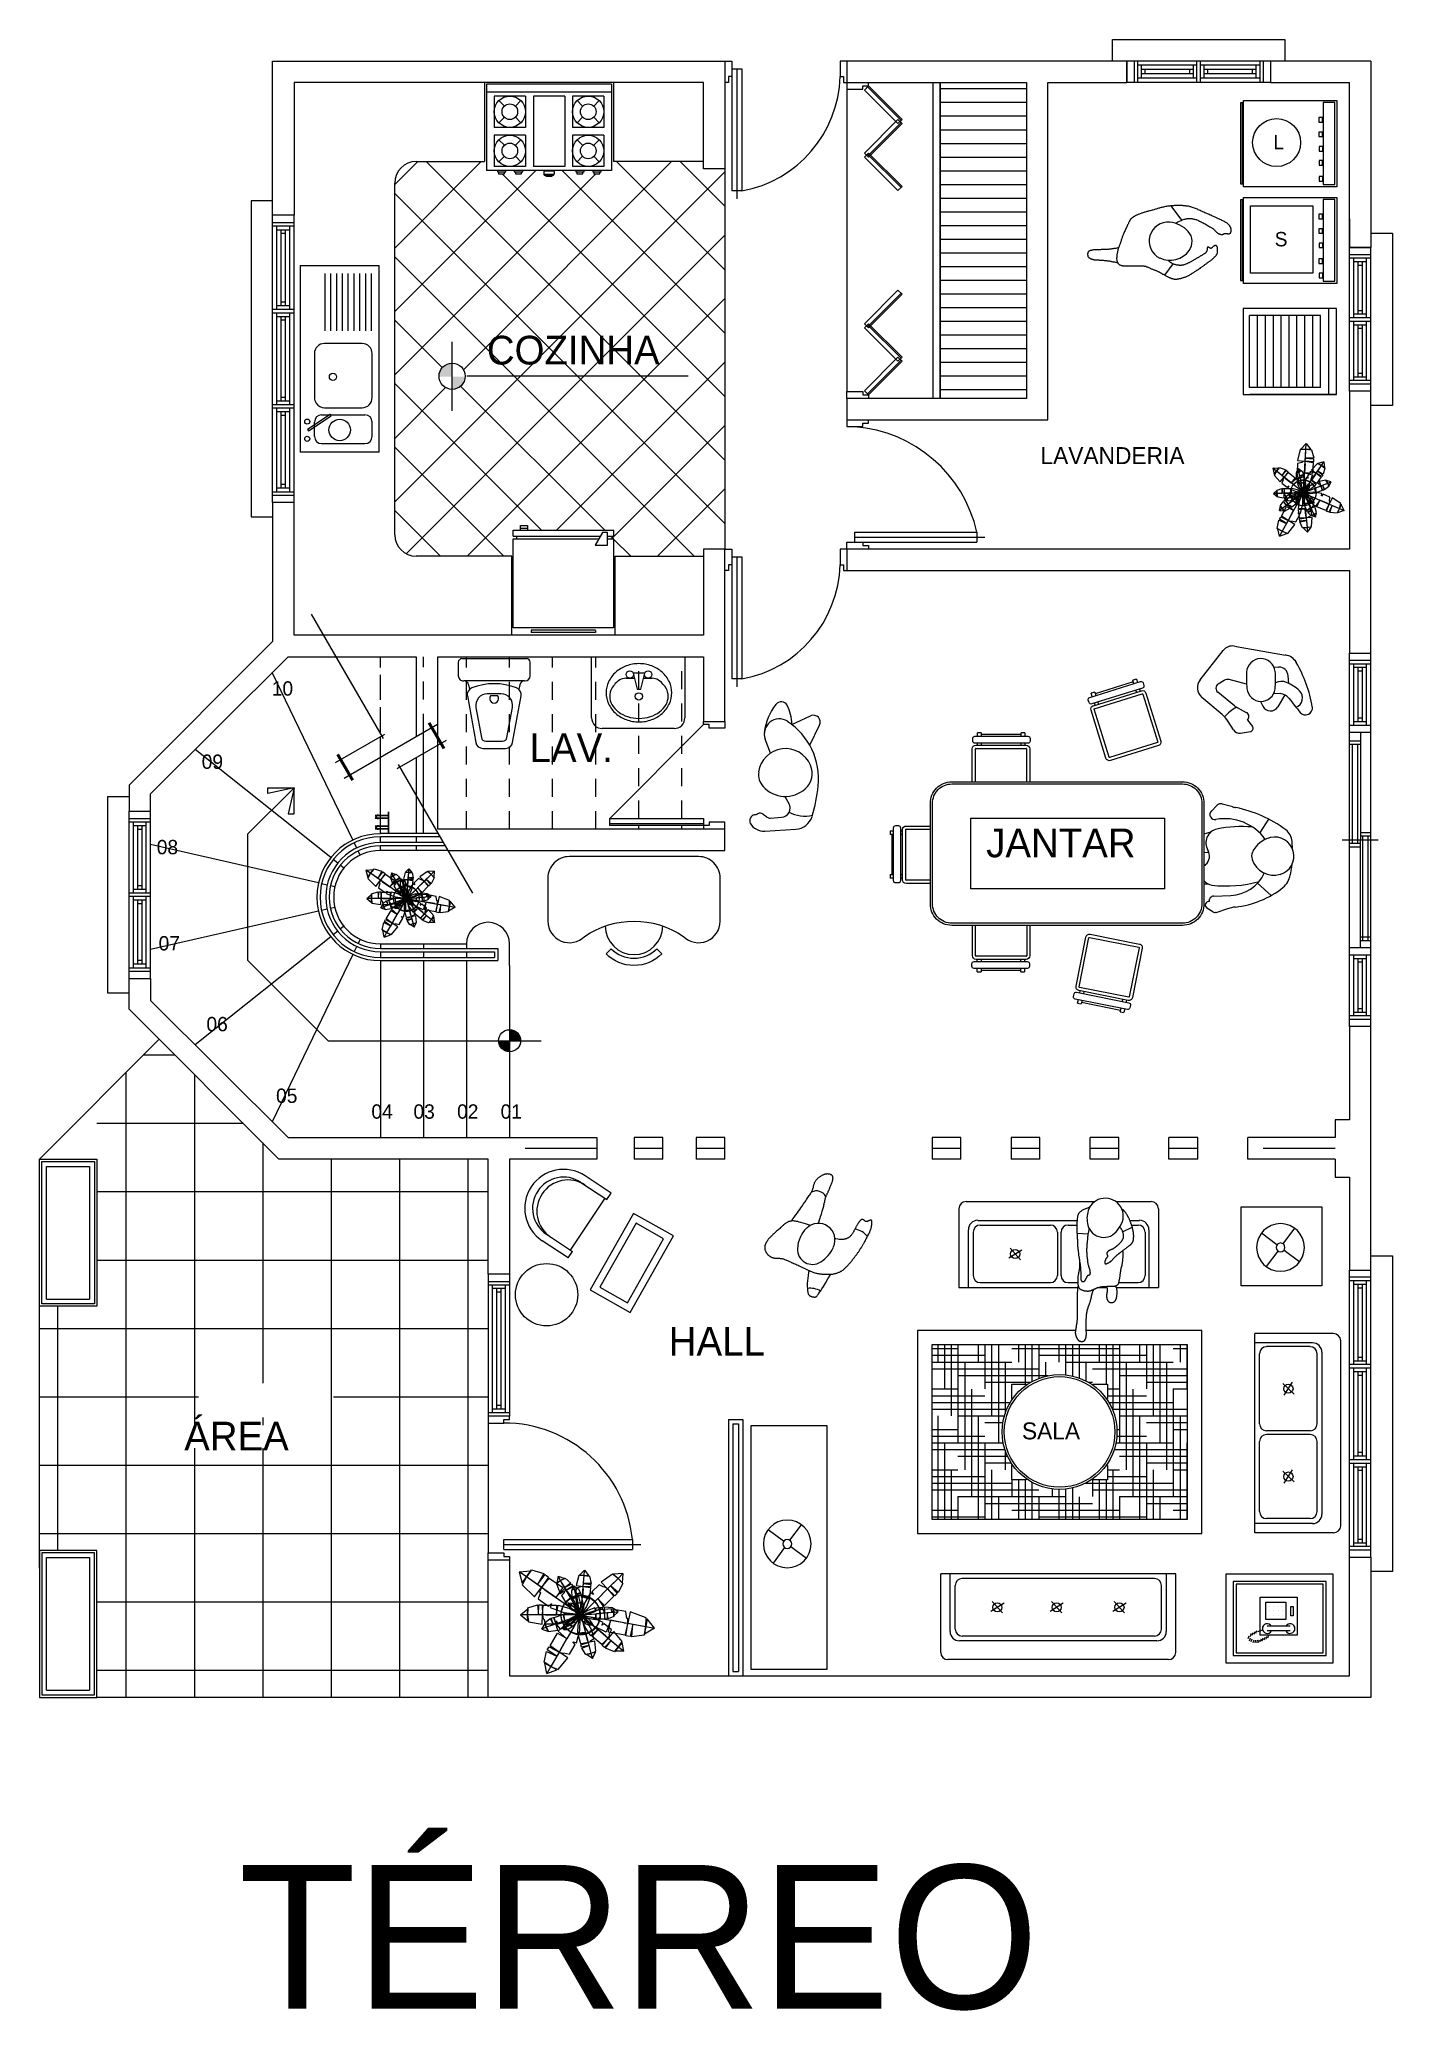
# Model space of a CAD drawing. Header units: inches. Extents: x 105.6 to 147.4, y 36.9 to 62.2.
# Drawn here: x 105.59 to 115.02, y 38.68 to 52.41 of the extents above; entities that cross this region are included whole.
import ezdxf
from ezdxf.enums import TextEntityAlignment as Align

# ---------------------------------------------------------------- set-up
doc = ezdxf.new("R2010")
doc.units = ezdxf.units.IN
doc.header["$MEASUREMENT"] = 0
for name, pattern in [('CENTER2', [1.125, 0.75, -0.125, 0.125, -0.125]), ('DASHDOT', [1, 0.5, -0.25, 0, -0.25]), ('HIDDEN', [9.525, 6.35, -3.175]), ('HIDDEN2', [0.1875, 0.125, -0.0625])]:
    doc.linetypes.add(name, pattern=pattern)
for name, color, linetype in [('columnas', 5, 'Continuous'), ('EJES', 1, 'CENTER2'), ('Gente', 11, 'Continuous'), ('Gradas', 1, 'Continuous'), ('HAMBAS', 2, 'Continuous'), ('Layer2', 4, 'Continuous'), ('MUEBLES', 1, 'Continuous'), ('muebles.', 1, 'Continuous'), ('npt', 2, 'Continuous'), ('P1', 1, 'Continuous'), ('Paredes', 5, 'Continuous'), ('ptyvt', 2, 'Continuous'), ('puertas y ventanas', 1, 'Continuous'), ('terraza', 1, 'Continuous'), ('textos', 7, 'Continuous'), ('TREE', 72, 'Continuous')]:
    doc.layers.add(name, color=color, linetype=linetype)
doc.layers.add('TEXTO', color=2, linetype='Continuous', lineweight=15)
doc.styles.add('ATT', font='archfree.shx')
doc.styles.add('ROMANT', font='archfree.shx')
doc.styles.add('STYLE1', font='archfree.shx')

msp = doc.modelspace()

# ---------------------------------------------------------------- texts
at = {"layer": 'Gradas', "color": 2, "style": 'STYLE1'}
for s, p in [('10', (107.283, 47.841)), ('09', (106.795, 47.331)), ('08', (106.482, 46.736)), ('07', (106.495, 46.066)), ('06', (106.828, 45.503)), ('05', (107.313, 45.004)), ('04', (107.977, 44.894)), ('03', (108.27, 44.894)), ('02', (108.574, 44.894)), ('01', (108.877, 44.894))]:
    msp.add_text(s, height=0.1, dxfattribs=at).set_placement(p, align=Align.CENTER)
msp.add_text('11', height=0.1, rotation=90, dxfattribs=at).set_placement((108.027, 46.966), align=Align.CENTER)
at = {"layer": 'Gradas', "color": 2, "style": 'STYLE1', "text_generation_flag": 2}
msp.add_text('11', height=0.1, rotation=90, dxfattribs=at).set_placement((108.027, 46.953), align=Align.CENTER)
at = {"layer": 'TEXTO'}
for s, height, p in [('COZINHA', 0.2, (108.707, 50.148)), ('LAV.', 0.2, (109.005, 47.378)), ('JANTAR', 0.2, (112.185, 46.715)), ('HALL', 0.2, (109.974, 43.244)), ('ÁREA', 0.2, (106.599, 42.583)), ('TÉRREO', 1, (106.979, 38.695))]:
    msp.add_text(s, height=height, dxfattribs=at).set_placement(p)
at = {"layer": 'TEXTO', "style": 'STYLE1'}
for s, p in [('LAVANDERIA', (112.563, 49.454)), ('SALA', (112.434, 42.66))]:
    msp.add_text(s, height=0.1184, dxfattribs=at).set_placement(p)
at = {"layer": 'textos', "color": 2, "style": 'ROMANT'}
for s, p in [('L', (114.223, 51.647)), ('S', (114.239, 50.971))]:
    msp.add_text(s, height=0.1, dxfattribs=at).set_placement(p, align=Align.CENTER)

# ---------------------------------------------------------------- blocks, each defined once
blk = doc.blocks.new('LAVABO')
at = {"color": 1}
for p, q in [((-0.829, -0.118), (-0.768, -0.118)), ((-0.778, -0.08), (-0.695, -0.08)), ((-0.775, -0.093), (-0.749, -0.195)), ((-0.724, -0.195), (-0.698, -0.093)), ((-0.705, -0.118), (-0.644, -0.118)), ((-0.749, -0.195), (-0.724, -0.195))]:
    blk.add_line(p, q, dxfattribs=at)
blk.add_lwpolyline([(-0.508, -0.22, 0.109452), (-0.525, -0.143, 0.102376), (-0.575, -0.076, 0.093737), (-0.648, -0.033, 0.088426), (-0.737, -0.017, 0.088426), (-0.825, -0.033, 0.093737), (-0.898, -0.076, 0.102376), (-0.948, -0.143, 0.109452), (-0.965, -0.22, 0.109452), (-0.948, -0.297, 0.102376), (-0.898, -0.364, 0.093737), (-0.825, -0.407, 0.088426), (-0.737, -0.423, 0.088426), (-0.648, -0.407, 0.093737), (-0.575, -0.364, 0.102376), (-0.525, -0.297, 0.109452)], format="xyb", close=True, dxfattribs=at)
for centre in [(-0.8, -0.093), (-0.673, -0.093), (-0.737, -0.245)]:
    blk.add_circle(centre, 0.0254, dxfattribs=at)
for centre, radius, start, end in [((-0.782, -0.269), 0.164, 122.2598, 151.0888), ((-0.829, -0.195), 0.0762, 90, 122.2598), ((-0.644, -0.195), 0.0762, 56.0955, 90), ((-0.719, -0.305), 0.21, 53.1301, 56.0955), ((-0.824, -0.245), 0.116, 151.0888, 180), ((-0.824, -0.245), 0.116, 180, 208.9112), ((-0.691, -0.269), 0.164, 28.9112, 53.1301), ((-0.649, -0.245), 0.116, 0, 28.9112), ((-0.649, -0.245), 0.116, 331.0888, 0), ((-0.782, -0.222), 0.164, 208.9112, 233.1301), ((-0.754, -0.185), 0.21, 233.1301, 252.7421), ((-0.737, -0.128), 0.27, 252.7421, 270), ((-0.737, -0.128), 0.27, 270, 287.2579), ((-0.719, -0.185), 0.21, 287.2579, 306.8699), ((-0.691, -0.222), 0.164, 306.8699, 331.0888)]:
    blk.add_arc(centre, radius, start, end, dxfattribs=at)
blk = doc.blocks.new('MUBA02PL')
at = {"color": 0, "linetype": 'ByBlock'}
for p, q in [((0.025, -0.225), (0.025, 0.225)), ((0.145, 0.25), (0.05, 0.25)), ((0.18, 0.212), (0.18, 0.215)), ((0.18, 0.212), (0.18, -0.212)), ((0.208, 0.178), (0.238, 0.171)), ((0.609, 0.128), (0.284, 0.187)), ((0.65, -0.079), (0.65, 0.079)), ((0.284, -0.187), (0.609, -0.128)), ((0.05, -0.25), (0.145, -0.25)), ((0.18, -0.215), (0.18, -0.212)), ((0.208, -0.178), (0.238, -0.171))]:
    blk.add_line(p, q, dxfattribs=at)
for points in [[(0.575, 0.089), (0.365, 0.127, 0.467538), (0.27, 0.048), (0.27, -0.048, 0.467538), (0.365, -0.127), (0.575, -0.089, 0.362827), (0.6, -0.059), (0.6, 0.059, 0.362827)], [(0.285, -0.025, 2), (0.285, 0.025)]]:
    blk.add_lwpolyline(points, format="xyb", close=True, dxfattribs=at)
for centre, radius, start, end in [((0.05, 0.225), 0.025, 90, 180), ((0.145, 0.215), 0.035, 0, 90), ((0.215, 0.212), 0.035, 180, 257.3856), ((0.641, 0), 0.441, 159.3632, 200.6368), ((0.276, 0.138), 0.05, 79.7685, 159.3632), ((0.6, 0.079), 0.05, 0, 79.7685), ((0.6, -0.079), 0.05, 280.2315, 0), ((0.05, -0.225), 0.025, 180, 270), ((0.145, -0.215), 0.035, 270, 0), ((0.215, -0.212), 0.035, 102.6144, 180), ((0.276, -0.138), 0.05, 200.6368, 280.2315)]:
    blk.add_arc(centre, radius, start, end, dxfattribs=at)
blk = doc.blocks.new('MUKO02PL')
at = {"color": 0, "linetype": 'ByBlock'}
for p, q in [((0.436, 0), (-0.436, 0)), ((-0.436, 0), (-0.436, -0.6)), ((0.436, 0), (0.436, -0.6)), ((0.436, -0.055), (-0.436, -0.055)), ((-0.164, -0.082), (-0.382, -0.082)), ((-0.382, -0.082), (-0.382, -0.3)), ((-0.35, -0.114), (-0.311, -0.152)), ((-0.196, -0.114), (-0.234, -0.152)), ((-0.164, -0.082), (-0.164, -0.3)), ((0.109, -0.082), (-0.109, -0.082)), ((-0.109, -0.082), (-0.109, -0.573)), ((0.109, -0.082), (0.109, -0.573)), ((0.164, -0.082), (0.164, -0.3)), ((0.382, -0.082), (0.164, -0.082)), ((0.196, -0.114), (0.234, -0.152)), ((0.35, -0.114), (0.311, -0.152)), ((0.382, -0.082), (0.382, -0.3)), ((-0.311, -0.229), (-0.35, -0.268)), ((-0.234, -0.229), (-0.196, -0.268)), ((0.234, -0.229), (0.196, -0.268)), ((0.311, -0.229), (0.35, -0.268)), ((-0.164, -0.3), (-0.382, -0.3)), ((-0.382, -0.355), (-0.382, -0.573)), ((-0.164, -0.355), (-0.382, -0.355)), ((-0.35, -0.386), (-0.311, -0.425)), ((-0.196, -0.386), (-0.234, -0.425)), ((-0.164, -0.355), (-0.164, -0.573)), ((0.382, -0.3), (0.164, -0.3)), ((0.164, -0.355), (0.164, -0.573)), ((0.382, -0.355), (0.164, -0.355)), ((0.196, -0.386), (0.234, -0.425)), ((0.35, -0.386), (0.311, -0.425)), ((0.382, -0.355), (0.382, -0.573)), ((-0.311, -0.502), (-0.35, -0.541)), ((-0.234, -0.502), (-0.196, -0.541)), ((0.234, -0.502), (0.196, -0.541)), ((0.311, -0.502), (0.35, -0.541)), ((0.436, -0.6), (-0.436, -0.6)), ((-0.164, -0.573), (-0.382, -0.573)), ((0.109, -0.573), (-0.109, -0.573)), ((0.382, -0.573), (0.164, -0.573))]:
    blk.add_line(p, q, dxfattribs=at)
for centre, radius in [((-0.273, -0.191), 0.109), ((-0.273, -0.191), 0.0545), ((0.273, -0.191), 0.109), ((0.273, -0.191), 0.0545), ((-0.273, -0.464), 0.109), ((-0.273, -0.464), 0.0545), ((0.273, -0.464), 0.109), ((0.273, -0.464), 0.0545)]:
    blk.add_circle(centre, radius, dxfattribs=at)
blk = doc.blocks.new('MUCO01PL')
at = {"color": 0, "linetype": 'ByBlock'}
for p, q in [((0.183, -0.12), (-0.167, -0.12)), ((-0.158, -0.01), (-0.132, -0.01)), ((-0.158, -0.01), (-0.158, -0.035)), ((-0.158, -0.083), (-0.158, -0.098)), ((-0.132, -0.035), (-0.132, -0.01)), ((-0.132, -0.022), (0.145, -0.022)), ((-0.132, -0.098), (-0.132, -0.083)), ((0.145, -0.01), (0.171, -0.01)), ((0.145, -0.01), (0.145, -0.035)), ((0.145, -0.083), (0.145, -0.098)), ((0.171, -0.035), (0.171, -0.01)), ((0.171, -0.098), (0.171, -0.083)), ((0.186, -0.473), (0.186, -0.123))]:
    blk.add_line(p, q, dxfattribs=at)
for points in [[(0.19, -0.035), (-0.18, -0.035, 0.414214), (-0.195, -0.05), (-0.195, -0.068, 0.414214), (-0.18, -0.083), (0.19, -0.083, 0.414214), (0.205, -0.068), (0.205, -0.05, 0.414214)], [(0.183, -0.098), (-0.167, -0.098, 0.414214), (-0.192, -0.123), (-0.192, -0.473, 0.414214), (-0.167, -0.498), (0.183, -0.498, 0.414214), (0.208, -0.473), (0.208, -0.123, 0.414214)]]:
    blk.add_lwpolyline(points, format="xyb", close=True, dxfattribs=at)
for points in [[(-0.17, -0.123), (-0.17, -0.473)], [(-0.167, -0.475), (0.183, -0.475)]]:
    blk.add_lwpolyline(points, dxfattribs=at)
for centre, start, end in [((-0.167, -0.123), 90, 180), ((0.183, -0.123), 0, 90), ((-0.167, -0.473), 180, 270), ((0.183, -0.473), 270, 0)]:
    blk.add_arc(centre, 0.0029, start, end, dxfattribs=at)
blk = doc.blocks.new('12PLMP01')
for p, q in [((0, 1.5), (0, 8)), ((-1.5, 0), (-8, 0)), ((1.5, 0), (8, 0)), ((0, -1.5), (0, -8))]:
    blk.add_line(p, q)
for radius in [8, 1.5]:
    blk.add_circle((0, 0), radius)
at = {"style": 'ATT'}
for tag, p, flags in [('ITEM', (12, 6), 3), ('ROOM_NUMBER', (12, -2), 1), ('DIAMETER', (12, -11), 3)]:
    blk.add_attdef(tag, p, '', height=6, dxfattribs=dict(at, flags=flags))
blk = doc.blocks.new('plantita')
at = {"layer": 'TREE'}
for p, q in [((73.282, 68.345, -0.289), (73.303, 68.33, -0.289)), ((73.282, 68.345, -0.289), (73.303, 68.33, -0.289)), ((73.282, 68.33, -0.108), (73.303, 68.33, -0.108)), ((73.282, 68.33, -0.108), (73.303, 68.33, -0.108)), ((73.29, 68.325, -0.041), (73.303, 68.33, -0.041)), ((73.29, 68.325, -0.041), (73.303, 68.33, -0.041)), ((73.291, 68.309, -0.235), (73.303, 68.33, -0.235)), ((73.291, 68.309, -0.235), (73.303, 68.33, -0.235)), ((73.295, 68.344, -0.237), (73.303, 68.33, -0.237)), ((73.295, 68.344, -0.237), (73.303, 68.33, -0.237)), ((73.297, 68.325, 0.032), (73.303, 68.33, 0.032)), ((73.297, 68.325, 0.032), (73.303, 68.33, 0.032)), ((73.301, 68.34, -0.13), (73.303, 68.33, -0.13)), ((73.301, 68.34, -0.13), (73.303, 68.33, -0.13)), ((73.317, 68.338, -0.18), (73.302, 68.323, -0.18)), ((73.317, 68.338, -0.18), (73.302, 68.323, -0.18)), ((73.305, 68.346, -0.041), (73.303, 68.33, -0.041)), ((73.305, 68.346, -0.041), (73.303, 68.33, -0.041)), ((73.317, 68.331, 0.006), (73.303, 68.33, 0.006)), ((73.317, 68.331, 0.006), (73.303, 68.33, 0.006)), ((73.33, 68.325, -0.343), (73.303, 68.33, -0.343)), ((73.319, 68.317, -0.29), (73.303, 68.33, -0.29)), ((73.319, 68.317, -0.074), (73.303, 68.33, -0.074)), ((73.308, 68.315, -0.014), (73.303, 68.33, -0.014)), ((73.33, 68.325, -0.343), (73.303, 68.33, -0.343)), ((73.319, 68.317, -0.29), (73.303, 68.33, -0.29)), ((73.319, 68.317, -0.074), (73.303, 68.33, -0.074)), ((73.308, 68.315, -0.014), (73.303, 68.33, -0.014))]:
    blk.add_line(p, q, dxfattribs=at)
at = {"layer": 'TREE', "extrusion": (0.616288, -0.288449, 0.732793)}
blk.add_line((73.302, 68.337, 0.036), (73.305, 68.333, 0.031), dxfattribs=at)
blk.add_line((73.302, 68.337, 0.036), (73.305, 68.333, 0.031), dxfattribs=at)
at = {"layer": 'TREE', "extrusion": (-0.676933, 0.316833, 0.664364)}
blk.add_line((73.306, 68.327, 0.036), (73.303, 68.33, 0.031), dxfattribs=at)
blk.add_line((73.306, 68.327, 0.036), (73.303, 68.33, 0.031), dxfattribs=at)
at = {"layer": 'TREE', "const_width": 0.00675, "elevation": -0.672}
blk.add_lwpolyline([(73.44, 68.306, 1), (73.167, 68.354, 1)], format="xyb", close=True, dxfattribs=at)
blk.add_lwpolyline([(73.44, 68.306, 1), (73.167, 68.354, 1)], format="xyb", close=True, dxfattribs=at)
at = {"layer": 'TREE'}
for radius in [0.135, 0.135, 0.00675, 0.00675]:
    blk.add_circle((73.303, 68.33, -0.456), radius, dxfattribs=at)
for points in [[(72.876, 68.631, -0.436), (72.957, 68.638, -0.347), (72.925, 68.596, -0.33), (72.876, 68.631, -0.436)], [(72.876, 68.631, -0.436), (72.957, 68.638, -0.347), (72.925, 68.596, -0.33), (72.876, 68.631, -0.436)], [(72.876, 68.631, -0.436), (72.896, 68.551, -0.347), (72.925, 68.596, -0.33), (72.876, 68.631, -0.436)], [(72.876, 68.631, -0.436), (72.896, 68.551, -0.347), (72.925, 68.596, -0.33), (72.876, 68.631, -0.436)], [(72.925, 68.596, -0.33), (72.897, 68.541, -0.332), (72.982, 68.457, -0.266), (73.031, 68.522, -0.256)], [(72.925, 68.596, -0.33), (72.897, 68.541, -0.332), (72.982, 68.457, -0.266), (73.031, 68.522, -0.256)], [(72.925, 68.596, -0.33), (72.962, 68.644, -0.335), (73.046, 68.618, -0.29), (73.002, 68.542, -0.276)], [(72.925, 68.596, -0.33), (72.962, 68.644, -0.335), (73.046, 68.618, -0.29), (73.002, 68.542, -0.276)], [(73.002, 68.542, -0.276), (73.055, 68.611, -0.283), (73.079, 68.594, -0.266), (73.031, 68.522, -0.256)], [(73.002, 68.542, -0.276), (73.055, 68.611, -0.283), (73.079, 68.594, -0.266), (73.031, 68.522, -0.256)], [(73.031, 68.522, -0.256), (73.085, 68.587, -0.233), (73.179, 68.521, -0.233), (73.13, 68.452, -0.256)], [(73.031, 68.522, -0.256), (73.085, 68.587, -0.233), (73.179, 68.521, -0.233), (73.13, 68.452, -0.256)], [(73.164, 68.57, -0.262), (73.135, 68.547, -0.262), (73.16, 68.48, -0.223), (73.203, 68.503, -0.217)], [(73.164, 68.57, -0.262), (73.135, 68.547, -0.262), (73.16, 68.48, -0.223), (73.203, 68.503, -0.217)], [(73.146, 68.601, -0.325), (73.137, 68.553, -0.271), (73.164, 68.57, -0.262), (73.146, 68.601, -0.325)], [(73.146, 68.601, -0.325), (73.137, 68.553, -0.271), (73.164, 68.57, -0.262), (73.146, 68.601, -0.325)], [(73.146, 68.601, -0.325), (73.192, 68.585, -0.271), (73.164, 68.57, -0.262), (73.146, 68.601, -0.325)], [(73.146, 68.601, -0.325), (73.192, 68.585, -0.271), (73.164, 68.57, -0.262), (73.146, 68.601, -0.325)], [(73.164, 68.57, -0.262), (73.196, 68.587, -0.264), (73.235, 68.552, -0.237), (73.192, 68.521, -0.229)], [(73.164, 68.57, -0.262), (73.196, 68.587, -0.264), (73.235, 68.552, -0.237), (73.192, 68.521, -0.229)], [(73.192, 68.521, -0.229), (73.239, 68.546, -0.233), (73.248, 68.53, -0.223), (73.203, 68.503, -0.217)], [(73.192, 68.521, -0.229), (73.239, 68.546, -0.233), (73.248, 68.53, -0.223), (73.203, 68.503, -0.217)], [(73.203, 68.503, -0.217), (73.249, 68.525, -0.203), (73.283, 68.466, -0.203), (73.239, 68.44, -0.217)], [(73.203, 68.503, -0.217), (73.249, 68.525, -0.203), (73.283, 68.466, -0.203), (73.239, 68.44, -0.217)], [(73.256, 68.534, -0.188), (73.241, 68.505, -0.153), (73.261, 68.51, -0.146), (73.256, 68.534, -0.188)], [(73.256, 68.534, -0.188), (73.241, 68.505, -0.153), (73.261, 68.51, -0.146), (73.256, 68.534, -0.188)], [(73.256, 68.534, -0.188), (73.282, 68.514, -0.153), (73.261, 68.51, -0.146), (73.256, 68.534, -0.188)], [(73.256, 68.534, -0.188), (73.282, 68.514, -0.153), (73.261, 68.51, -0.146), (73.256, 68.534, -0.188)], [(73.328, 68.606, -0.066), (73.291, 68.604, -0.067), (73.273, 68.535, -0.027), (73.321, 68.529, -0.021)], [(73.328, 68.606, -0.066), (73.291, 68.604, -0.067), (73.273, 68.535, -0.027), (73.321, 68.529, -0.021)], [(73.331, 68.642, -0.129), (73.296, 68.608, -0.076), (73.328, 68.606, -0.066), (73.331, 68.642, -0.129)], [(73.331, 68.642, -0.129), (73.296, 68.608, -0.076), (73.328, 68.606, -0.066), (73.331, 68.642, -0.129)], [(73.321, 68.529, -0.021), (73.371, 68.521, -0.008), (73.365, 68.452, -0.008), (73.315, 68.457, -0.021)], [(73.321, 68.529, -0.021), (73.371, 68.521, -0.008), (73.365, 68.452, -0.008), (73.315, 68.457, -0.021)], [(73.323, 68.55, -0.033), (73.375, 68.543, -0.037), (73.373, 68.526, -0.027), (73.321, 68.529, -0.021)], [(73.323, 68.55, -0.033), (73.375, 68.543, -0.037), (73.373, 68.526, -0.027), (73.321, 68.529, -0.021)], [(73.328, 68.606, -0.066), (73.364, 68.601, -0.069), (73.376, 68.55, -0.042), (73.323, 68.55, -0.033)], [(73.328, 68.606, -0.066), (73.364, 68.601, -0.069), (73.376, 68.55, -0.042), (73.323, 68.55, -0.033)], [(73.331, 68.642, -0.129), (73.36, 68.603, -0.076), (73.328, 68.606, -0.066), (73.331, 68.642, -0.129)], [(73.331, 68.642, -0.129), (73.36, 68.603, -0.076), (73.328, 68.606, -0.066), (73.331, 68.642, -0.129)], [(73.564, 68.584, -0.213), (73.525, 68.614, -0.214), (73.447, 68.559, -0.162), (73.491, 68.512, -0.154)], [(73.564, 68.584, -0.213), (73.525, 68.614, -0.214), (73.447, 68.559, -0.162), (73.491, 68.512, -0.154)], [(73.511, 68.532, -0.17), (73.558, 68.48, -0.175), (73.542, 68.463, -0.162), (73.491, 68.512, -0.154)], [(73.511, 68.532, -0.17), (73.558, 68.48, -0.175), (73.542, 68.463, -0.162), (73.491, 68.512, -0.154)], [(73.564, 68.584, -0.213), (73.597, 68.549, -0.217), (73.565, 68.486, -0.181), (73.511, 68.532, -0.17)], [(73.564, 68.584, -0.213), (73.597, 68.549, -0.217), (73.565, 68.486, -0.181), (73.511, 68.532, -0.17)], [(73.598, 68.619, -0.298), (73.533, 68.614, -0.227), (73.564, 68.584, -0.213), (73.598, 68.619, -0.298)], [(73.598, 68.619, -0.298), (73.533, 68.614, -0.227), (73.564, 68.584, -0.213), (73.598, 68.619, -0.298)], [(73.598, 68.619, -0.298), (73.593, 68.554, -0.227), (73.564, 68.584, -0.213), (73.598, 68.619, -0.298)], [(73.598, 68.619, -0.298), (73.593, 68.554, -0.227), (73.564, 68.584, -0.213), (73.598, 68.619, -0.298)], [(72.934, 68.331, -0.141), (72.936, 68.379, -0.144), (73.002, 68.4, -0.108), (73.009, 68.33, -0.098)], [(72.934, 68.331, -0.141), (72.936, 68.379, -0.144), (73.002, 68.4, -0.108), (73.009, 68.33, -0.098)], [(73.009, 68.33, -0.098), (73.012, 68.4, -0.103), (73.035, 68.4, -0.089), (73.037, 68.33, -0.081)], [(73.009, 68.33, -0.098), (73.012, 68.4, -0.103), (73.035, 68.4, -0.089), (73.037, 68.33, -0.081)], [(73.037, 68.33, -0.081), (73.042, 68.398, -0.063), (73.134, 68.398, -0.063), (73.134, 68.33, -0.081)], [(73.037, 68.33, -0.081), (73.042, 68.398, -0.063), (73.134, 68.398, -0.063), (73.134, 68.33, -0.081)], [(73.214, 68.415, 0.09), (73.228, 68.39, 0.099), (73.238, 68.399, 0.099), (73.214, 68.415, 0.09)], [(73.214, 68.415, 0.09), (73.244, 68.411, 0.094), (73.238, 68.399, 0.099), (73.214, 68.415, 0.09)], [(73.214, 68.415, 0.09), (73.228, 68.39, 0.099), (73.238, 68.399, 0.099), (73.214, 68.415, 0.09)], [(73.214, 68.415, 0.09), (73.244, 68.411, 0.094), (73.238, 68.399, 0.099), (73.214, 68.415, 0.09)], [(73.238, 68.399, 0.099), (73.23, 68.386, 0.101), (73.253, 68.361, 0.094), (73.267, 68.376, 0.092)], [(73.238, 68.399, 0.099), (73.23, 68.386, 0.101), (73.253, 68.361, 0.094), (73.267, 68.376, 0.092)], [(73.238, 68.399, 0.099), (73.247, 68.411, 0.095), (73.269, 68.402, 0.089), (73.259, 68.382, 0.094)], [(73.238, 68.399, 0.099), (73.247, 68.411, 0.095), (73.269, 68.402, 0.089), (73.259, 68.382, 0.094)], [(73.261, 68.51, -0.146), (73.239, 68.501, -0.147), (73.241, 68.454, -0.12), (73.273, 68.46, -0.117)], [(73.261, 68.51, -0.146), (73.239, 68.501, -0.147), (73.241, 68.454, -0.12), (73.273, 68.46, -0.117)], [(73.259, 68.382, 0.094), (73.271, 68.4, 0.088), (73.278, 68.394, 0.086), (73.267, 68.376, 0.092)], [(73.259, 68.382, 0.094), (73.271, 68.4, 0.088), (73.278, 68.394, 0.086), (73.267, 68.376, 0.092)], [(73.261, 68.51, -0.146), (73.285, 68.515, -0.148), (73.303, 68.485, -0.13), (73.27, 68.474, -0.125)], [(73.261, 68.51, -0.146), (73.285, 68.515, -0.148), (73.303, 68.485, -0.13), (73.27, 68.474, -0.125)], [(73.267, 68.376, 0.092), (73.283, 68.39, 0.091), (73.298, 68.375, 0.072), (73.282, 68.36, 0.072)], [(73.267, 68.376, 0.092), (73.283, 68.39, 0.091), (73.298, 68.375, 0.072), (73.282, 68.36, 0.072)], [(73.27, 68.474, -0.125), (73.304, 68.48, -0.127), (73.307, 68.469, -0.121), (73.273, 68.46, -0.117)], [(73.27, 68.474, -0.125), (73.304, 68.48, -0.127), (73.307, 68.469, -0.121), (73.273, 68.46, -0.117)], [(73.273, 68.46, -0.117), (73.307, 68.465, -0.107), (73.317, 68.42, -0.107), (73.284, 68.413, -0.117)], [(73.273, 68.46, -0.117), (73.307, 68.465, -0.107), (73.317, 68.42, -0.107), (73.284, 68.413, -0.117)], [(73.491, 68.512, -0.154), (73.535, 68.46, -0.136), (73.47, 68.395, -0.136), (73.422, 68.443, -0.154)], [(73.491, 68.512, -0.154), (73.535, 68.46, -0.136), (73.47, 68.395, -0.136), (73.422, 68.443, -0.154)], [(73.534, 68.35, -0.015), (73.527, 68.38, -0.016), (73.467, 68.385, 0.017), (73.469, 68.344, 0.022)], [(73.534, 68.35, -0.015), (73.527, 68.38, -0.016), (73.467, 68.385, 0.017), (73.469, 68.344, 0.022)], [(72.885, 68.331, -0.225), (72.935, 68.373, -0.154), (72.934, 68.331, -0.141), (72.885, 68.331, -0.225)], [(72.885, 68.331, -0.225), (72.935, 68.373, -0.154), (72.934, 68.331, -0.141), (72.885, 68.331, -0.225)], [(72.885, 68.331, -0.225), (72.935, 68.288, -0.154), (72.934, 68.331, -0.141), (72.885, 68.331, -0.225)], [(72.885, 68.331, -0.225), (72.935, 68.288, -0.154), (72.934, 68.331, -0.141), (72.885, 68.331, -0.225)], [(72.934, 68.331, -0.141), (72.94, 68.282, -0.142), (73.035, 68.266, -0.089), (73.037, 68.33, -0.081)], [(72.934, 68.331, -0.141), (72.94, 68.282, -0.142), (73.035, 68.266, -0.089), (73.037, 68.33, -0.081)], [(73.033, 68.232, -0.122), (73.055, 68.271, -0.073), (73.064, 68.244, -0.064), (73.033, 68.232, -0.122)], [(73.033, 68.232, -0.122), (73.055, 68.271, -0.073), (73.064, 68.244, -0.064), (73.033, 68.232, -0.122)], [(73.064, 68.244, -0.064), (73.054, 68.275, -0.067), (73.092, 68.305, -0.042), (73.113, 68.261, -0.034)], [(73.064, 68.244, -0.064), (73.054, 68.275, -0.067), (73.092, 68.305, -0.042), (73.113, 68.261, -0.034)], [(73.064, 68.244, -0.064), (73.08, 68.214, -0.065), (73.145, 68.225, -0.028), (73.131, 68.268, -0.023)], [(73.064, 68.244, -0.064), (73.08, 68.214, -0.065), (73.145, 68.225, -0.028), (73.131, 68.268, -0.023)], [(73.113, 68.261, -0.034), (73.098, 68.307, -0.038), (73.114, 68.312, -0.029), (73.131, 68.268, -0.023)], [(73.113, 68.261, -0.034), (73.098, 68.307, -0.038), (73.114, 68.312, -0.029), (73.131, 68.268, -0.023)], [(73.131, 68.268, -0.023), (73.119, 68.313, -0.011), (73.178, 68.334, -0.011), (73.194, 68.29, -0.023)], [(73.131, 68.268, -0.023), (73.119, 68.313, -0.011), (73.178, 68.334, -0.011), (73.194, 68.29, -0.023)], [(73.183, 68.229, -0.012), (73.187, 68.253, 0.014), (73.197, 68.241, 0.019), (73.183, 68.229, -0.012)], [(73.183, 68.229, -0.012), (73.187, 68.253, 0.014), (73.197, 68.241, 0.019), (73.183, 68.229, -0.012)], [(73.197, 68.241, 0.019), (73.186, 68.255, 0.018), (73.2, 68.277, 0.032), (73.219, 68.259, 0.036)], [(73.197, 68.241, 0.019), (73.186, 68.255, 0.018), (73.2, 68.277, 0.032), (73.219, 68.259, 0.036)], [(73.197, 68.241, 0.019), (73.211, 68.229, 0.019), (73.242, 68.247, 0.039), (73.227, 68.266, 0.042)], [(73.197, 68.241, 0.019), (73.211, 68.229, 0.019), (73.242, 68.247, 0.039), (73.227, 68.266, 0.042)], [(73.219, 68.259, 0.036), (73.203, 68.28, 0.034), (73.21, 68.285, 0.039), (73.227, 68.266, 0.042)], [(73.219, 68.259, 0.036), (73.203, 68.28, 0.034), (73.21, 68.285, 0.039), (73.227, 68.266, 0.042)], [(73.227, 68.266, 0.042), (73.212, 68.286, 0.049), (73.238, 68.309, 0.049), (73.255, 68.289, 0.042)], [(73.227, 68.266, 0.042), (73.212, 68.286, 0.049), (73.238, 68.309, 0.049), (73.255, 68.289, 0.042)], [(73.338, 68.293, 0.097), (73.322, 68.279, 0.096), (73.308, 68.292, 0.076), (73.323, 68.308, 0.075)], [(73.338, 68.293, 0.097), (73.322, 68.279, 0.096), (73.308, 68.292, 0.076), (73.323, 68.308, 0.075)], [(73.346, 68.288, 0.1), (73.335, 68.27, 0.095), (73.328, 68.274, 0.093), (73.338, 68.293, 0.097)], [(73.346, 68.288, 0.1), (73.335, 68.27, 0.095), (73.328, 68.274, 0.093), (73.338, 68.293, 0.097)], [(73.367, 68.272, 0.109), (73.359, 68.26, 0.105), (73.337, 68.268, 0.096), (73.346, 68.288, 0.1)], [(73.367, 68.272, 0.109), (73.359, 68.26, 0.105), (73.337, 68.268, 0.096), (73.346, 68.288, 0.1)], [(73.367, 68.272, 0.109), (73.374, 68.286, 0.109), (73.351, 68.309, 0.1), (73.338, 68.293, 0.097)], [(73.367, 68.272, 0.109), (73.374, 68.286, 0.109), (73.351, 68.309, 0.1), (73.338, 68.293, 0.097)], [(73.392, 68.257, 0.102), (73.362, 68.26, 0.103), (73.367, 68.272, 0.109), (73.392, 68.257, 0.102)], [(73.392, 68.257, 0.102), (73.362, 68.26, 0.103), (73.367, 68.272, 0.109), (73.392, 68.257, 0.102)], [(73.392, 68.257, 0.102), (73.376, 68.282, 0.108), (73.367, 68.272, 0.109), (73.392, 68.257, 0.102)], [(73.392, 68.257, 0.102), (73.376, 68.282, 0.108), (73.367, 68.272, 0.109), (73.392, 68.257, 0.102)], [(73.469, 68.344, 0.022), (73.47, 68.302, 0.034), (73.413, 68.297, 0.034), (73.409, 68.339, 0.022)], [(73.469, 68.344, 0.022), (73.47, 68.302, 0.034), (73.413, 68.297, 0.034), (73.409, 68.339, 0.022)], [(73.487, 68.346, 0.012), (73.489, 68.302, 0.009), (73.474, 68.301, 0.017), (73.469, 68.344, 0.022)], [(73.487, 68.346, 0.012), (73.489, 68.302, 0.009), (73.474, 68.301, 0.017), (73.469, 68.344, 0.022)], [(73.534, 68.35, -0.015), (73.535, 68.32, -0.017), (73.495, 68.303, 0.005), (73.487, 68.346, 0.012)], [(73.534, 68.35, -0.015), (73.535, 68.32, -0.017), (73.495, 68.303, 0.005), (73.487, 68.346, 0.012)], [(73.632, 68.272, -0.31), (73.61, 68.189, -0.287), (73.497, 68.21, -0.287), (73.512, 68.293, -0.31)], [(73.632, 68.272, -0.31), (73.61, 68.189, -0.287), (73.497, 68.21, -0.287), (73.512, 68.293, -0.31)], [(73.564, 68.352, -0.068), (73.531, 68.376, -0.023), (73.534, 68.35, -0.015), (73.564, 68.352, -0.068)], [(73.564, 68.352, -0.068), (73.531, 68.376, -0.023), (73.534, 68.35, -0.015), (73.564, 68.352, -0.068)], [(73.564, 68.352, -0.068), (73.535, 68.323, -0.023), (73.534, 68.35, -0.015), (73.564, 68.352, -0.068)], [(73.564, 68.352, -0.068), (73.535, 68.323, -0.023), (73.534, 68.35, -0.015), (73.564, 68.352, -0.068)], [(73.666, 68.266, -0.33), (73.647, 68.18, -0.337), (73.618, 68.185, -0.32), (73.632, 68.272, -0.31)], [(73.666, 68.266, -0.33), (73.647, 68.18, -0.337), (73.618, 68.185, -0.32), (73.632, 68.272, -0.31)], [(73.758, 68.249, -0.384), (73.76, 68.31, -0.386), (73.648, 68.351, -0.32), (73.632, 68.272, -0.31)], [(73.758, 68.249, -0.384), (73.76, 68.31, -0.386), (73.648, 68.351, -0.32), (73.632, 68.272, -0.31)], [(73.758, 68.249, -0.384), (73.745, 68.19, -0.389), (73.659, 68.178, -0.344), (73.666, 68.266, -0.33)], [(73.758, 68.249, -0.384), (73.745, 68.19, -0.389), (73.659, 68.178, -0.344), (73.666, 68.266, -0.33)], [(73.818, 68.239, -0.49), (73.748, 68.197, -0.401), (73.758, 68.249, -0.384), (73.818, 68.239, -0.49)], [(73.818, 68.239, -0.49), (73.748, 68.197, -0.401), (73.758, 68.249, -0.384), (73.818, 68.239, -0.49)], [(73.818, 68.239, -0.49), (73.766, 68.302, -0.401), (73.758, 68.249, -0.384), (73.818, 68.239, -0.49)], [(73.818, 68.239, -0.49), (73.766, 68.302, -0.401), (73.758, 68.249, -0.384), (73.818, 68.239, -0.49)], [(73.033, 68.232, -0.122), (73.075, 68.216, -0.073), (73.064, 68.244, -0.064), (73.033, 68.232, -0.122)], [(73.033, 68.232, -0.122), (73.075, 68.216, -0.073), (73.064, 68.244, -0.064), (73.033, 68.232, -0.122)], [(73.137, 68.043, -0.224), (73.071, 68.086, -0.23), (73.084, 68.108, -0.215), (73.153, 68.07, -0.206)], [(73.137, 68.043, -0.224), (73.071, 68.086, -0.23), (73.084, 68.108, -0.215), (73.153, 68.07, -0.206)], [(73.153, 68.07, -0.206), (73.09, 68.114, -0.185), (73.142, 68.203, -0.185), (73.208, 68.165, -0.206)], [(73.153, 68.07, -0.206), (73.09, 68.114, -0.185), (73.142, 68.203, -0.185), (73.208, 68.165, -0.206)], [(73.183, 68.229, -0.012), (73.208, 68.229, 0.014), (73.197, 68.241, 0.019), (73.183, 68.229, -0.012)], [(73.183, 68.229, -0.012), (73.208, 68.229, 0.014), (73.197, 68.241, 0.019), (73.183, 68.229, -0.012)], [(73.355, 68.137, 0.006), (73.305, 68.128, 0.019), (73.287, 68.194, 0.019), (73.336, 68.207, 0.006)], [(73.355, 68.137, 0.006), (73.305, 68.128, 0.019), (73.287, 68.194, 0.019), (73.336, 68.207, 0.006)], [(73.361, 68.117, -0.006), (73.31, 68.105, -0.01), (73.305, 68.122, 0), (73.355, 68.137, 0.006)], [(73.361, 68.117, -0.006), (73.31, 68.105, -0.01), (73.305, 68.122, 0), (73.355, 68.137, 0.006)], [(73.375, 68.062, -0.039), (73.34, 68.054, -0.042), (73.311, 68.098, -0.015), (73.361, 68.117, -0.006)], [(73.375, 68.062, -0.039), (73.34, 68.054, -0.042), (73.311, 68.098, -0.015), (73.361, 68.117, -0.006)], [(73.375, 68.062, -0.039), (73.409, 68.077, -0.04), (73.402, 68.148, 0), (73.355, 68.137, 0.006)], [(73.375, 68.062, -0.039), (73.409, 68.077, -0.04), (73.402, 68.148, 0), (73.355, 68.137, 0.006)], [(73.495, 68.169, -0.265), (73.45, 68.124, -0.248), (73.384, 68.179, -0.248), (73.425, 68.228, -0.265)], [(73.495, 68.169, -0.049), (73.45, 68.124, -0.032), (73.384, 68.179, -0.032), (73.425, 68.228, -0.049)], [(73.495, 68.169, -0.265), (73.45, 68.124, -0.248), (73.384, 68.179, -0.248), (73.425, 68.228, -0.265)], [(73.495, 68.169, -0.049), (73.45, 68.124, -0.032), (73.384, 68.179, -0.032), (73.425, 68.228, -0.049)], [(73.515, 68.152, -0.281), (73.47, 68.104, -0.286), (73.454, 68.118, -0.273), (73.495, 68.169, -0.265)], [(73.515, 68.152, -0.065), (73.47, 68.104, -0.07), (73.454, 68.118, -0.057), (73.495, 68.169, -0.049)], [(73.515, 68.152, -0.281), (73.47, 68.104, -0.286), (73.454, 68.118, -0.273), (73.495, 68.169, -0.265)], [(73.515, 68.152, -0.065), (73.47, 68.104, -0.07), (73.454, 68.118, -0.057), (73.495, 68.169, -0.049)], [(73.568, 68.107, -0.321), (73.538, 68.074, -0.325), (73.477, 68.098, -0.291), (73.515, 68.152, -0.281)], [(73.568, 68.107, -0.105), (73.538, 68.074, -0.109), (73.477, 68.098, -0.075), (73.515, 68.152, -0.065)], [(73.568, 68.107, -0.321), (73.538, 68.074, -0.325), (73.477, 68.098, -0.291), (73.515, 68.152, -0.281)], [(73.568, 68.107, -0.105), (73.538, 68.074, -0.109), (73.477, 68.098, -0.075), (73.515, 68.152, -0.065)], [(73.568, 68.107, -0.105), (73.593, 68.146, -0.106), (73.535, 68.214, -0.057), (73.495, 68.169, -0.049)], [(73.568, 68.107, -0.321), (73.593, 68.146, -0.322), (73.535, 68.214, -0.273), (73.495, 68.169, -0.265)], [(73.568, 68.107, -0.105), (73.593, 68.146, -0.106), (73.535, 68.214, -0.057), (73.495, 68.169, -0.049)], [(73.568, 68.107, -0.321), (73.593, 68.146, -0.322), (73.535, 68.214, -0.273), (73.495, 68.169, -0.265)], [(73.603, 68.078, -0.4), (73.593, 68.138, -0.333), (73.568, 68.107, -0.321), (73.603, 68.078, -0.4)], [(73.603, 68.078, -0.184), (73.593, 68.138, -0.117), (73.568, 68.107, -0.105), (73.603, 68.078, -0.184)], [(73.603, 68.078, -0.4), (73.593, 68.138, -0.333), (73.568, 68.107, -0.321), (73.603, 68.078, -0.4)], [(73.603, 68.078, -0.184), (73.593, 68.138, -0.117), (73.568, 68.107, -0.105), (73.603, 68.078, -0.184)], [(73.095, 67.97, -0.273), (73.049, 68, -0.277), (73.066, 68.076, -0.236), (73.137, 68.043, -0.224)], [(73.095, 67.97, -0.273), (73.049, 68, -0.277), (73.066, 68.076, -0.236), (73.137, 68.043, -0.224)], [(73.068, 67.923, -0.367), (73.054, 67.995, -0.287), (73.095, 67.97, -0.273), (73.068, 67.923, -0.367)], [(73.068, 67.923, -0.367), (73.054, 67.995, -0.287), (73.095, 67.97, -0.273), (73.068, 67.923, -0.367)], [(73.068, 67.923, -0.367), (73.137, 67.947, -0.287), (73.095, 67.97, -0.273), (73.068, 67.923, -0.367)], [(73.068, 67.923, -0.367), (73.137, 67.947, -0.287), (73.095, 67.97, -0.273), (73.068, 67.923, -0.367)], [(73.095, 67.97, -0.273), (73.146, 67.95, -0.274), (73.215, 68.032, -0.214), (73.153, 68.07, -0.206)], [(73.095, 67.97, -0.273), (73.146, 67.95, -0.274), (73.215, 68.032, -0.214), (73.153, 68.07, -0.206)], [(73.385, 68.027, -0.102), (73.344, 68.055, -0.049), (73.375, 68.062, -0.039), (73.385, 68.027, -0.102)], [(73.385, 68.027, -0.102), (73.344, 68.055, -0.049), (73.375, 68.062, -0.039), (73.385, 68.027, -0.102)], [(73.385, 68.027, -0.102), (73.406, 68.071, -0.049), (73.375, 68.062, -0.039), (73.385, 68.027, -0.102)], [(73.385, 68.027, -0.102), (73.406, 68.071, -0.049), (73.375, 68.062, -0.039), (73.385, 68.027, -0.102)], [(73.603, 68.078, -0.4), (73.542, 68.077, -0.333), (73.568, 68.107, -0.321), (73.603, 68.078, -0.4)], [(73.603, 68.078, -0.184), (73.542, 68.077, -0.117), (73.568, 68.107, -0.105), (73.603, 68.078, -0.184)], [(73.603, 68.078, -0.4), (73.542, 68.077, -0.333), (73.568, 68.107, -0.321), (73.603, 68.078, -0.4)], [(73.603, 68.078, -0.184), (73.542, 68.077, -0.117), (73.568, 68.107, -0.105), (73.603, 68.078, -0.184)]]:
    blk.add_3dface(points, dxfattribs=at)
for points, invisible_edges in [([(73.031, 68.522, -0.256), (73.017, 68.491, -0.247), (73.023, 68.487, -0.247), (73.042, 68.514, -0.256)], 4), ([(73.031, 68.522, -0.256), (73.017, 68.491, -0.247), (73.023, 68.487, -0.247), (73.042, 68.514, -0.256)], 4), ([(73.32, 68.521, -0.021), (73.301, 68.523, -0.016), (73.273, 68.517, -0.009), (73.32, 68.513, -0.021)], 5), ([(73.32, 68.521, -0.021), (73.301, 68.523, -0.016), (73.273, 68.517, -0.009), (73.32, 68.513, -0.021)], 5), ([(73.321, 68.529, -0.021), (73.301, 68.527, -0.016), (73.301, 68.523, -0.016), (73.32, 68.521, -0.021)], 4), ([(73.321, 68.529, -0.021), (73.301, 68.527, -0.016), (73.301, 68.523, -0.016), (73.32, 68.521, -0.021)], 4), ([(73.476, 68.497, -0.154), (73.432, 68.541, -0.137), (73.382, 68.491, -0.137), (73.393, 68.473, -0.143)], 9), ([(73.476, 68.497, -0.154), (73.432, 68.541, -0.137), (73.382, 68.491, -0.137), (73.393, 68.473, -0.143)], 9), ([(73.483, 68.504, -0.154), (73.465, 68.523, -0.147), (73.432, 68.541, -0.137), (73.476, 68.497, -0.154)], 5), ([(73.483, 68.504, -0.154), (73.465, 68.523, -0.147), (73.432, 68.541, -0.137), (73.476, 68.497, -0.154)], 5), ([(73.491, 68.512, -0.154), (73.469, 68.526, -0.147), (73.465, 68.523, -0.147), (73.483, 68.504, -0.154)], 4), ([(73.491, 68.512, -0.154), (73.469, 68.526, -0.147), (73.465, 68.523, -0.147), (73.483, 68.504, -0.154)], 4), ([(73.042, 68.514, -0.256), (73.023, 68.487, -0.247), (73.008, 68.442, -0.235), (73.053, 68.506, -0.256)], 5), ([(73.042, 68.514, -0.256), (73.023, 68.487, -0.247), (73.008, 68.442, -0.235), (73.053, 68.506, -0.256)], 5), ([(73.053, 68.506, -0.256), (73.008, 68.442, -0.235), (73.079, 68.392, -0.235), (73.1, 68.409, -0.242)], 9), ([(73.053, 68.506, -0.256), (73.008, 68.442, -0.235), (73.079, 68.392, -0.235), (73.1, 68.409, -0.242)], 9), ([(73.053, 68.506, -0.256), (73.13, 68.452, -0.256), (73.1, 68.409, -0.242)], 10), ([(73.053, 68.506, -0.256), (73.13, 68.452, -0.256), (73.1, 68.409, -0.242)], 10), ([(73.129, 68.452, -0.256), (73.1, 68.408, -0.247), (73.091, 68.382, -0.243), (73.187, 68.347, -0.266)], 9), ([(73.129, 68.452, -0.256), (73.1, 68.408, -0.247), (73.091, 68.382, -0.243), (73.187, 68.347, -0.266)], 9), ([(73.129, 68.452, -0.256), (73.192, 68.514, -0.243), (73.252, 68.439, -0.264), (73.216, 68.391, -0.275)], 4), ([(73.129, 68.452, -0.256), (73.192, 68.514, -0.243), (73.252, 68.439, -0.264), (73.216, 68.391, -0.275)], 4), ([(73.129, 68.452, -0.256), (73.187, 68.347, -0.266), (73.269, 68.338, -0.285), (73.282, 68.345, -0.289)], 1), ([(73.129, 68.452, -0.256), (73.187, 68.347, -0.266), (73.269, 68.338, -0.285), (73.282, 68.345, -0.289)], 1), ([(73.133, 68.33, -0.081), (73.146, 68.399, -0.071), (73.22, 68.378, -0.088), (73.218, 68.33, -0.096)], 4), ([(73.133, 68.33, -0.081), (73.146, 68.399, -0.071), (73.22, 68.378, -0.088), (73.218, 68.33, -0.096)], 4), ([(73.207, 68.496, -0.217), (73.19, 68.486, -0.212), (73.17, 68.465, -0.205), (73.211, 68.489, -0.217)], 5), ([(73.207, 68.496, -0.217), (73.19, 68.486, -0.212), (73.17, 68.465, -0.205), (73.211, 68.489, -0.217)], 5), ([(73.211, 68.489, -0.217), (73.17, 68.465, -0.205), (73.197, 68.42, -0.205), (73.212, 68.424, -0.209)], 9), ([(73.211, 68.489, -0.217), (73.17, 68.465, -0.205), (73.197, 68.42, -0.205), (73.212, 68.424, -0.209)], 9), ([(73.203, 68.503, -0.217), (73.188, 68.49, -0.212), (73.19, 68.486, -0.212), (73.207, 68.496, -0.217)], 4), ([(73.203, 68.503, -0.217), (73.188, 68.49, -0.212), (73.19, 68.486, -0.212), (73.207, 68.496, -0.217)], 4), ([(73.239, 68.44, -0.217), (73.212, 68.424, -0.211), (73.201, 68.412, -0.209), (73.244, 68.368, -0.223)], 9), ([(73.239, 68.44, -0.217), (73.212, 68.424, -0.211), (73.201, 68.412, -0.209), (73.244, 68.368, -0.223)], 9), ([(73.211, 68.489, -0.217), (73.239, 68.44, -0.217), (73.212, 68.424, -0.209)], 10), ([(73.211, 68.489, -0.217), (73.239, 68.44, -0.217), (73.212, 68.424, -0.209)], 10), ([(73.216, 68.391, -0.275), (73.252, 68.439, -0.264), (73.288, 68.365, -0.284)], 9), ([(73.216, 68.391, -0.275), (73.252, 68.439, -0.264), (73.288, 68.365, -0.284)], 9), ([(73.216, 68.391, -0.275), (73.288, 68.365, -0.284), (73.282, 68.345, -0.289)], 1), ([(73.216, 68.391, -0.275), (73.288, 68.365, -0.284), (73.282, 68.345, -0.289)], 1), ([(73.239, 68.44, -0.217), (73.289, 68.458, -0.209), (73.303, 68.402, -0.222), (73.271, 68.385, -0.228)], 4), ([(73.239, 68.44, -0.217), (73.289, 68.458, -0.209), (73.303, 68.402, -0.222), (73.271, 68.385, -0.228)], 4), ([(73.239, 68.44, -0.217), (73.244, 68.368, -0.223), (73.287, 68.343, -0.235), (73.295, 68.344, -0.237)], 1), ([(73.239, 68.44, -0.217), (73.244, 68.368, -0.223), (73.287, 68.343, -0.235), (73.295, 68.344, -0.237)], 1), ([(73.274, 68.455, -0.117), (73.262, 68.452, -0.113), (73.245, 68.442, -0.108), (73.276, 68.449, -0.117)], 5), ([(73.274, 68.455, -0.117), (73.262, 68.452, -0.113), (73.245, 68.442, -0.108), (73.276, 68.449, -0.117)], 5), ([(73.276, 68.449, -0.117), (73.245, 68.442, -0.108), (73.253, 68.408, -0.108), (73.264, 68.408, -0.111)], 9), ([(73.276, 68.449, -0.117), (73.245, 68.442, -0.108), (73.253, 68.408, -0.108), (73.264, 68.408, -0.111)], 9), ([(73.284, 68.413, -0.117), (73.263, 68.407, -0.113), (73.254, 68.402, -0.111), (73.273, 68.366, -0.12)], 9), ([(73.284, 68.413, -0.117), (73.263, 68.407, -0.113), (73.254, 68.402, -0.111), (73.273, 68.366, -0.12)], 9), ([(73.273, 68.46, -0.117), (73.261, 68.454, -0.113), (73.262, 68.452, -0.113), (73.274, 68.455, -0.117)], 4), ([(73.273, 68.46, -0.117), (73.261, 68.454, -0.113), (73.262, 68.452, -0.113), (73.274, 68.455, -0.117)], 4), ([(73.276, 68.449, -0.117), (73.284, 68.413, -0.117), (73.264, 68.408, -0.111)], 10), ([(73.276, 68.449, -0.117), (73.284, 68.413, -0.117), (73.264, 68.408, -0.111)], 10), ([(73.315, 68.457, -0.021), (73.283, 68.459, -0.016), (73.267, 68.456, -0.014), (73.277, 68.395, -0.027)], 9), ([(73.315, 68.457, -0.021), (73.283, 68.459, -0.016), (73.267, 68.456, -0.014), (73.277, 68.395, -0.027)], 9), ([(73.32, 68.513, -0.021), (73.273, 68.517, -0.009), (73.268, 68.465, -0.009), (73.283, 68.459, -0.013)], 9), ([(73.32, 68.513, -0.021), (73.273, 68.517, -0.009), (73.268, 68.465, -0.009), (73.283, 68.459, -0.013)], 9), ([(73.271, 68.385, -0.228), (73.303, 68.402, -0.222), (73.304, 68.353, -0.234)], 9), ([(73.271, 68.385, -0.228), (73.303, 68.402, -0.222), (73.304, 68.353, -0.234)], 9), ([(73.271, 68.385, -0.228), (73.304, 68.353, -0.234), (73.295, 68.344, -0.237)], 1), ([(73.271, 68.385, -0.228), (73.304, 68.353, -0.234), (73.295, 68.344, -0.237)], 1), ([(73.284, 68.413, -0.117), (73.273, 68.366, -0.12), (73.295, 68.342, -0.128), (73.301, 68.34, -0.13)], 1), ([(73.284, 68.413, -0.117), (73.273, 68.366, -0.12), (73.295, 68.342, -0.128), (73.301, 68.34, -0.13)], 1), ([(73.315, 68.457, -0.021), (73.277, 68.395, -0.027), (73.297, 68.35, -0.039), (73.305, 68.346, -0.041)], 1), ([(73.315, 68.457, -0.021), (73.277, 68.395, -0.027), (73.297, 68.35, -0.039), (73.305, 68.346, -0.041)], 1), ([(73.32, 68.513, -0.021), (73.315, 68.457, -0.021), (73.283, 68.459, -0.013)], 10), ([(73.32, 68.513, -0.021), (73.315, 68.457, -0.021), (73.283, 68.459, -0.013)], 10), ([(73.284, 68.413, -0.117), (73.319, 68.415, -0.111), (73.317, 68.376, -0.12), (73.294, 68.372, -0.124)], 4), ([(73.284, 68.413, -0.117), (73.319, 68.415, -0.111), (73.317, 68.376, -0.12), (73.294, 68.372, -0.124)], 4), ([(73.309, 68.394, -0.033), (73.317, 68.349, -0.038), (73.305, 68.346, -0.041)], 1), ([(73.309, 68.394, -0.033), (73.317, 68.349, -0.038), (73.305, 68.346, -0.041)], 1), ([(73.315, 68.457, -0.021), (73.365, 68.443, -0.014), (73.345, 68.389, -0.026), (73.309, 68.394, -0.033)], 4), ([(73.315, 68.457, -0.021), (73.365, 68.443, -0.014), (73.345, 68.389, -0.026), (73.309, 68.394, -0.033)], 4), ([(73.309, 68.394, -0.033), (73.345, 68.389, -0.026), (73.317, 68.349, -0.038)], 9), ([(73.309, 68.394, -0.033), (73.345, 68.389, -0.026), (73.317, 68.349, -0.038)], 9), ([(73.423, 68.444, -0.154), (73.331, 68.413, -0.162), (73.313, 68.35, -0.177), (73.317, 68.338, -0.18)], 1), ([(73.423, 68.444, -0.154), (73.331, 68.413, -0.162), (73.313, 68.35, -0.177), (73.317, 68.338, -0.18)], 1), ([(73.362, 68.384, -0.169), (73.332, 68.331, -0.176), (73.317, 68.338, -0.18)], 1), ([(73.362, 68.384, -0.169), (73.332, 68.331, -0.176), (73.317, 68.338, -0.18)], 1), ([(73.423, 68.444, -0.154), (73.392, 68.473, -0.147), (73.372, 68.484, -0.144), (73.331, 68.413, -0.162)], 9), ([(73.423, 68.444, -0.154), (73.392, 68.473, -0.147), (73.372, 68.484, -0.144), (73.331, 68.413, -0.162)], 9), ([(73.362, 68.384, -0.169), (73.395, 68.349, -0.161), (73.332, 68.331, -0.176)], 9), ([(73.362, 68.384, -0.169), (73.395, 68.349, -0.161), (73.332, 68.331, -0.176)], 9), ([(73.423, 68.444, -0.154), (73.462, 68.386, -0.144), (73.395, 68.349, -0.161), (73.362, 68.384, -0.169)], 4), ([(73.423, 68.444, -0.154), (73.462, 68.386, -0.144), (73.395, 68.349, -0.161), (73.362, 68.384, -0.169)], 4), ([(73.476, 68.497, -0.154), (73.422, 68.443, -0.154), (73.393, 68.473, -0.143)], 10), ([(73.476, 68.497, -0.154), (73.422, 68.443, -0.154), (73.393, 68.473, -0.143)], 10), ([(73.456, 68.343, 0.022), (73.453, 68.382, 0.033), (73.409, 68.378, 0.033), (73.407, 68.365, 0.029)], 9), ([(73.456, 68.343, 0.022), (73.453, 68.382, 0.033), (73.409, 68.378, 0.033), (73.407, 68.365, 0.029)], 9), ([(73.463, 68.344, 0.022), (73.461, 68.36, 0.027), (73.453, 68.382, 0.033), (73.456, 68.343, 0.022)], 5), ([(73.463, 68.344, 0.022), (73.461, 68.36, 0.027), (73.453, 68.382, 0.033), (73.456, 68.343, 0.022)], 5), ([(73.037, 68.33, -0.081), (73.042, 68.304, -0.074), (73.047, 68.304, -0.074), (73.047, 68.33, -0.081)], 4), ([(73.037, 68.33, -0.081), (73.042, 68.304, -0.074), (73.047, 68.304, -0.074), (73.047, 68.33, -0.081)], 4), ([(73.047, 68.33, -0.081), (73.047, 68.304, -0.074), (73.058, 68.268, -0.065), (73.058, 68.33, -0.081)], 5), ([(73.047, 68.33, -0.081), (73.047, 68.304, -0.074), (73.058, 68.268, -0.065), (73.058, 68.33, -0.081)], 5), ([(73.058, 68.33, -0.081), (73.058, 68.268, -0.065), (73.128, 68.268, -0.065), (73.134, 68.289, -0.07)], 9), ([(73.058, 68.33, -0.081), (73.134, 68.33, -0.081), (73.134, 68.289, -0.07)], 10), ([(73.058, 68.33, -0.081), (73.058, 68.268, -0.065), (73.128, 68.268, -0.065), (73.134, 68.289, -0.07)], 9), ([(73.058, 68.33, -0.081), (73.134, 68.33, -0.081), (73.134, 68.289, -0.07)], 10), ([(73.131, 68.268, -0.023), (73.141, 68.252, -0.018), (73.144, 68.253, -0.018), (73.138, 68.27, -0.023)], 4), ([(73.131, 68.268, -0.023), (73.141, 68.252, -0.018), (73.144, 68.253, -0.018), (73.138, 68.27, -0.023)], 4), ([(73.133, 68.33, -0.081), (73.22, 68.288, -0.089), (73.277, 68.319, -0.105), (73.282, 68.33, -0.108)], 1), ([(73.133, 68.33, -0.081), (73.134, 68.288, -0.074), (73.14, 68.266, -0.071), (73.22, 68.288, -0.089)], 9), ([(73.133, 68.33, -0.081), (73.22, 68.288, -0.089), (73.277, 68.319, -0.105), (73.282, 68.33, -0.108)], 1), ([(73.133, 68.33, -0.081), (73.134, 68.288, -0.074), (73.14, 68.266, -0.071), (73.22, 68.288, -0.089)], 9), ([(73.138, 68.27, -0.023), (73.144, 68.253, -0.018), (73.16, 68.232, -0.012), (73.145, 68.273, -0.023)], 5), ([(73.138, 68.27, -0.023), (73.144, 68.253, -0.018), (73.16, 68.232, -0.012), (73.145, 68.273, -0.023)], 5), ([(73.145, 68.273, -0.023), (73.194, 68.29, -0.023), (73.204, 68.263, -0.016)], 10), ([(73.145, 68.273, -0.023), (73.194, 68.29, -0.023), (73.204, 68.263, -0.016)], 10), ([(73.145, 68.273, -0.023), (73.16, 68.232, -0.012), (73.205, 68.249, -0.012), (73.204, 68.263, -0.016)], 9), ([(73.145, 68.273, -0.023), (73.16, 68.232, -0.012), (73.205, 68.249, -0.012), (73.204, 68.263, -0.016)], 9), ([(73.207, 68.164, -0.206), (73.147, 68.216, -0.194), (73.21, 68.276, -0.213), (73.255, 68.247, -0.223)], 4), ([(73.207, 68.164, -0.206), (73.147, 68.216, -0.194), (73.21, 68.276, -0.213), (73.255, 68.247, -0.223)], 4), ([(73.193, 68.29, -0.023), (73.185, 68.338, -0.016), (73.238, 68.341, -0.028), (73.248, 68.31, -0.033)], 4), ([(73.193, 68.29, -0.023), (73.185, 68.338, -0.016), (73.238, 68.341, -0.028), (73.248, 68.31, -0.033)], 4), ([(73.193, 68.29, -0.023), (73.259, 68.283, -0.028), (73.289, 68.317, -0.039), (73.29, 68.325, -0.041)], 1), ([(73.193, 68.29, -0.023), (73.259, 68.283, -0.028), (73.289, 68.317, -0.039), (73.29, 68.325, -0.041)], 1), ([(73.193, 68.29, -0.023), (73.204, 68.263, -0.018), (73.213, 68.251, -0.016), (73.259, 68.283, -0.028)], 9), ([(73.193, 68.29, -0.023), (73.204, 68.263, -0.018), (73.213, 68.251, -0.016), (73.259, 68.283, -0.028)], 9), ([(73.207, 68.164, -0.206), (73.298, 68.225, -0.214), (73.299, 68.299, -0.232), (73.291, 68.309, -0.235)], 1), ([(73.207, 68.164, -0.206), (73.298, 68.225, -0.214), (73.299, 68.299, -0.232), (73.291, 68.309, -0.235)], 1), ([(73.255, 68.247, -0.223), (73.21, 68.276, -0.213), (73.273, 68.314, -0.231)], 9), ([(73.255, 68.247, -0.223), (73.21, 68.276, -0.213), (73.273, 68.314, -0.231)], 9), ([(73.218, 68.33, -0.096), (73.22, 68.378, -0.088), (73.277, 68.346, -0.104)], 9), ([(73.218, 68.33, -0.096), (73.22, 68.378, -0.088), (73.277, 68.346, -0.104)], 9), ([(73.218, 68.33, -0.096), (73.277, 68.346, -0.104), (73.282, 68.33, -0.108)], 1), ([(73.218, 68.33, -0.096), (73.277, 68.346, -0.104), (73.282, 68.33, -0.108)], 1), ([(73.227, 68.266, 0.042), (73.235, 68.259, 0.044), (73.236, 68.261, 0.044), (73.23, 68.268, 0.042)], 4), ([(73.227, 68.266, 0.042), (73.235, 68.259, 0.044), (73.236, 68.261, 0.044), (73.23, 68.268, 0.042)], 4), ([(73.23, 68.268, 0.042), (73.236, 68.261, 0.044), (73.248, 68.253, 0.048), (73.233, 68.271, 0.042)], 5), ([(73.23, 68.268, 0.042), (73.236, 68.261, 0.044), (73.248, 68.253, 0.048), (73.233, 68.271, 0.042)], 5), ([(73.233, 68.271, 0.042), (73.255, 68.289, 0.042), (73.265, 68.277, 0.046)], 10), ([(73.233, 68.271, 0.042), (73.255, 68.289, 0.042), (73.265, 68.277, 0.046)], 10), ([(73.233, 68.271, 0.042), (73.248, 68.253, 0.048), (73.268, 68.27, 0.048), (73.265, 68.277, 0.046)], 9), ([(73.233, 68.271, 0.042), (73.248, 68.253, 0.048), (73.268, 68.27, 0.048), (73.265, 68.277, 0.046)], 9), ([(73.248, 68.31, -0.033), (73.238, 68.341, -0.028), (73.283, 68.334, -0.039)], 9), ([(73.248, 68.31, -0.033), (73.238, 68.341, -0.028), (73.283, 68.334, -0.039)], 9), ([(73.255, 68.289, 0.042), (73.242, 68.312, 0.046), (73.268, 68.324, 0.039), (73.279, 68.31, 0.036)], 4), ([(73.255, 68.289, 0.042), (73.242, 68.312, 0.046), (73.268, 68.324, 0.039), (73.279, 68.31, 0.036)], 4), ([(73.248, 68.31, -0.033), (73.283, 68.334, -0.039), (73.29, 68.325, -0.041)], 1), ([(73.248, 68.31, -0.033), (73.283, 68.334, -0.039), (73.29, 68.325, -0.041)], 1), ([(73.255, 68.289, 0.042), (73.29, 68.298, 0.039), (73.298, 68.321, 0.033), (73.297, 68.325, 0.032)], 1), ([(73.255, 68.289, 0.042), (73.29, 68.298, 0.039), (73.298, 68.321, 0.033), (73.297, 68.325, 0.032)], 1), ([(73.255, 68.247, -0.223), (73.273, 68.314, -0.231), (73.291, 68.309, -0.235)], 1), ([(73.255, 68.247, -0.223), (73.273, 68.314, -0.231), (73.291, 68.309, -0.235)], 1), ([(73.255, 68.289, 0.042), (73.265, 68.277, 0.044), (73.272, 68.272, 0.046), (73.29, 68.298, 0.039)], 9), ([(73.255, 68.289, 0.042), (73.265, 68.277, 0.044), (73.272, 68.272, 0.046), (73.29, 68.298, 0.039)], 9), ([(73.268, 68.374, 0.09), (73.265, 68.367, 0.093), (73.262, 68.356, 0.095), (73.27, 68.373, 0.087)], 5), ([(73.268, 68.374, 0.09), (73.265, 68.367, 0.093), (73.262, 68.356, 0.095), (73.27, 68.373, 0.087)], 5), ([(73.27, 68.373, 0.087), (73.262, 68.356, 0.095), (73.273, 68.344, 0.081), (73.277, 68.348, 0.077)], 9), ([(73.27, 68.373, 0.087), (73.262, 68.356, 0.095), (73.273, 68.344, 0.081), (73.277, 68.348, 0.077)], 9), ([(73.267, 68.376, 0.092), (73.264, 68.368, 0.094), (73.265, 68.367, 0.093), (73.268, 68.374, 0.09)], 4), ([(73.267, 68.376, 0.092), (73.264, 68.368, 0.094), (73.265, 68.367, 0.093), (73.268, 68.374, 0.09)], 4), ([(73.279, 68.31, 0.036), (73.268, 68.324, 0.039), (73.292, 68.328, 0.033)], 9), ([(73.279, 68.31, 0.036), (73.268, 68.324, 0.039), (73.292, 68.328, 0.033)], 9), ([(73.27, 68.373, 0.087), (73.282, 68.36, 0.072), (73.277, 68.348, 0.077)], 10), ([(73.27, 68.373, 0.087), (73.282, 68.36, 0.072), (73.277, 68.348, 0.077)], 10), ([(73.282, 68.36, 0.072), (73.276, 68.348, 0.076), (73.274, 68.342, 0.077), (73.287, 68.335, 0.055)], 9), ([(73.282, 68.36, 0.072), (73.276, 68.348, 0.076), (73.274, 68.342, 0.077), (73.287, 68.335, 0.055)], 9), ([(73.279, 68.31, 0.036), (73.292, 68.328, 0.033), (73.297, 68.325, 0.032)], 1), ([(73.279, 68.31, 0.036), (73.292, 68.328, 0.033), (73.297, 68.325, 0.032)], 1), ([(73.282, 68.36, 0.072), (73.299, 68.374, 0.068), (73.304, 68.357, 0.05), (73.293, 68.347, 0.051)], 4), ([(73.282, 68.36, 0.072), (73.299, 68.374, 0.068), (73.304, 68.357, 0.05), (73.293, 68.347, 0.051)], 4), ([(73.282, 68.36, 0.072), (73.287, 68.335, 0.055), (73.299, 68.335, 0.038), (73.302, 68.337, 0.036)], 1), ([(73.282, 68.36, 0.072), (73.287, 68.335, 0.055), (73.299, 68.335, 0.038), (73.302, 68.337, 0.036)], 1), ([(73.337, 68.207, 0.006), (73.284, 68.203, 0.013), (73.285, 68.26, 0.001), (73.32, 68.268, -0.006)], 4), ([(73.337, 68.207, 0.006), (73.284, 68.203, 0.013), (73.285, 68.26, 0.001), (73.32, 68.268, -0.006)], 4), ([(73.32, 68.268, -0.006), (73.285, 68.26, 0.001), (73.297, 68.308, -0.011)], 9), ([(73.32, 68.268, -0.006), (73.285, 68.26, 0.001), (73.297, 68.308, -0.011)], 9), ([(73.293, 68.347, 0.051), (73.304, 68.357, 0.05), (73.305, 68.341, 0.037)], 9), ([(73.293, 68.347, 0.051), (73.304, 68.357, 0.05), (73.305, 68.341, 0.037)], 9), ([(73.293, 68.347, 0.051), (73.305, 68.341, 0.037), (73.302, 68.337, 0.036)], 1), ([(73.293, 68.347, 0.051), (73.305, 68.341, 0.037), (73.302, 68.337, 0.036)], 1), ([(73.294, 68.372, -0.124), (73.317, 68.376, -0.12), (73.308, 68.345, -0.128)], 9), ([(73.294, 68.372, -0.124), (73.317, 68.376, -0.12), (73.308, 68.345, -0.128)], 9), ([(73.294, 68.372, -0.124), (73.308, 68.345, -0.128), (73.301, 68.34, -0.13)], 1), ([(73.294, 68.372, -0.124), (73.308, 68.345, -0.128), (73.301, 68.34, -0.13)], 1), ([(73.32, 68.268, -0.006), (73.297, 68.308, -0.011), (73.308, 68.315, -0.014)], 1), ([(73.32, 68.268, -0.006), (73.297, 68.308, -0.011), (73.308, 68.315, -0.014)], 1), ([(73.313, 68.319, 0.053), (73.303, 68.323, 0.037), (73.306, 68.327, 0.036)], 1), ([(73.313, 68.319, 0.053), (73.303, 68.323, 0.037), (73.306, 68.327, 0.036)], 1), ([(73.313, 68.319, 0.053), (73.303, 68.308, 0.052), (73.303, 68.323, 0.037)], 9), ([(73.313, 68.319, 0.053), (73.303, 68.308, 0.052), (73.303, 68.323, 0.037)], 9), ([(73.323, 68.308, 0.075), (73.307, 68.293, 0.071), (73.303, 68.308, 0.052), (73.313, 68.319, 0.053)], 4), ([(73.323, 68.308, 0.075), (73.307, 68.293, 0.071), (73.303, 68.308, 0.052), (73.313, 68.319, 0.053)], 4), ([(73.323, 68.308, 0.075), (73.319, 68.331, 0.056), (73.308, 68.33, 0.038), (73.306, 68.327, 0.036)], 1), ([(73.323, 68.308, 0.075), (73.319, 68.331, 0.056), (73.308, 68.33, 0.038), (73.306, 68.327, 0.036)], 1), ([(73.337, 68.207, 0.006), (73.351, 68.278), (73.316, 68.313, -0.012), (73.308, 68.315, -0.014)], 1), ([(73.337, 68.207, 0.006), (73.351, 68.278), (73.316, 68.313, -0.012), (73.308, 68.315, -0.014)], 1), ([(73.364, 68.279, -0.279), (73.312, 68.303, -0.287), (73.319, 68.317, -0.29)], 1), ([(73.364, 68.279, -0.063), (73.312, 68.303, -0.071), (73.319, 68.317, -0.074)], 1), ([(73.364, 68.279, -0.279), (73.312, 68.303, -0.287), (73.319, 68.317, -0.29)], 1), ([(73.364, 68.279, -0.063), (73.312, 68.303, -0.071), (73.319, 68.317, -0.074)], 1), ([(73.364, 68.279, -0.279), (73.334, 68.245, -0.272), (73.312, 68.303, -0.287)], 9), ([(73.364, 68.279, -0.063), (73.334, 68.245, -0.056), (73.312, 68.303, -0.071)], 9), ([(73.364, 68.279, -0.279), (73.334, 68.245, -0.272), (73.312, 68.303, -0.287)], 9), ([(73.364, 68.279, -0.063), (73.334, 68.245, -0.056), (73.312, 68.303, -0.071)], 9), ([(73.409, 68.339, 0.022), (73.353, 68.361, 0.017), (73.319, 68.338, 0.008), (73.317, 68.331, 0.006)], 1), ([(73.409, 68.339, 0.022), (73.353, 68.361, 0.017), (73.319, 68.338, 0.008), (73.317, 68.331, 0.006)], 1), ([(73.356, 68.335, 0.013), (73.32, 68.322, 0.008), (73.317, 68.331, 0.006)], 1), ([(73.356, 68.335, 0.013), (73.32, 68.322, 0.008), (73.317, 68.331, 0.006)], 1), ([(73.323, 68.308, 0.075), (73.329, 68.32, 0.079), (73.331, 68.326, 0.079), (73.319, 68.331, 0.056)], 9), ([(73.323, 68.308, 0.075), (73.329, 68.32, 0.079), (73.331, 68.326, 0.079), (73.319, 68.331, 0.056)], 9), ([(73.425, 68.227, -0.265), (73.389, 68.31, -0.273), (73.329, 68.322, -0.287), (73.319, 68.317, -0.29)], 1), ([(73.425, 68.227, -0.049), (73.389, 68.31, -0.057), (73.329, 68.322, -0.071), (73.319, 68.317, -0.074)], 1), ([(73.425, 68.227, -0.265), (73.389, 68.31, -0.273), (73.329, 68.322, -0.287), (73.319, 68.317, -0.29)], 1), ([(73.425, 68.227, -0.049), (73.389, 68.31, -0.057), (73.329, 68.322, -0.071), (73.319, 68.317, -0.074)], 1), ([(73.356, 68.335, 0.013), (73.358, 68.305, 0.018), (73.32, 68.322, 0.008)], 9), ([(73.356, 68.335, 0.013), (73.358, 68.305, 0.018), (73.32, 68.322, 0.008)], 9), ([(73.335, 68.297, 0.093), (73.323, 68.308, 0.075), (73.328, 68.32, 0.08)], 10), ([(73.335, 68.297, 0.093), (73.323, 68.308, 0.075), (73.328, 68.32, 0.08)], 10), ([(73.335, 68.297, 0.093), (73.342, 68.314, 0.099), (73.331, 68.325, 0.083), (73.328, 68.32, 0.08)], 9), ([(73.335, 68.297, 0.093), (73.342, 68.314, 0.099), (73.331, 68.325, 0.083), (73.328, 68.32, 0.08)], 9), ([(73.513, 68.293, -0.31), (73.416, 68.364, -0.32), (73.338, 68.337, -0.339), (73.33, 68.325, -0.343)], 1), ([(73.513, 68.293, -0.31), (73.416, 68.364, -0.32), (73.338, 68.337, -0.339), (73.33, 68.325, -0.343)], 1), ([(73.408, 68.311, -0.329), (73.332, 68.305, -0.338), (73.33, 68.325, -0.343)], 1), ([(73.408, 68.311, -0.329), (73.332, 68.305, -0.338), (73.33, 68.325, -0.343)], 1), ([(73.408, 68.311, -0.329), (73.396, 68.253, -0.318), (73.332, 68.305, -0.338)], 9), ([(73.408, 68.311, -0.329), (73.396, 68.253, -0.318), (73.332, 68.305, -0.338)], 9), ([(73.425, 68.227, -0.049), (73.375, 68.185, -0.04), (73.334, 68.245, -0.056), (73.364, 68.279, -0.063)], 4), ([(73.425, 68.227, -0.265), (73.375, 68.185, -0.256), (73.334, 68.245, -0.272), (73.364, 68.279, -0.279)], 4), ([(73.425, 68.227, -0.049), (73.375, 68.185, -0.04), (73.334, 68.245, -0.056), (73.364, 68.279, -0.063)], 4), ([(73.425, 68.227, -0.265), (73.375, 68.185, -0.256), (73.334, 68.245, -0.272), (73.364, 68.279, -0.279)], 4), ([(73.336, 68.295, 0.095), (73.339, 68.302, 0.098), (73.342, 68.314, 0.099), (73.335, 68.297, 0.093)], 5), ([(73.336, 68.295, 0.095), (73.339, 68.302, 0.098), (73.342, 68.314, 0.099), (73.335, 68.297, 0.093)], 5), ([(73.338, 68.293, 0.097), (73.34, 68.302, 0.099), (73.339, 68.302, 0.098), (73.336, 68.295, 0.095)], 4), ([(73.338, 68.293, 0.097), (73.34, 68.302, 0.099), (73.339, 68.302, 0.098), (73.336, 68.295, 0.095)], 4), ([(73.337, 68.207, 0.006), (73.367, 68.216, 0.011), (73.381, 68.225, 0.013), (73.351, 68.278)], 9), ([(73.337, 68.207, 0.006), (73.367, 68.216, 0.011), (73.381, 68.225, 0.013), (73.351, 68.278)], 9), ([(73.409, 68.339, 0.022), (73.406, 68.366, 0.027), (73.401, 68.379, 0.029), (73.353, 68.361, 0.017)], 9), ([(73.409, 68.339, 0.022), (73.406, 68.366, 0.027), (73.401, 68.379, 0.029), (73.353, 68.361, 0.017)], 9), ([(73.409, 68.339, 0.022), (73.405, 68.295, 0.029), (73.358, 68.305, 0.018), (73.356, 68.335, 0.013)], 4), ([(73.409, 68.339, 0.022), (73.405, 68.295, 0.029), (73.358, 68.305, 0.018), (73.356, 68.335, 0.013)], 4), ([(73.425, 68.227, -0.265), (73.45, 68.259, -0.258), (73.459, 68.278, -0.256), (73.389, 68.31, -0.273)], 9), ([(73.425, 68.227, -0.049), (73.45, 68.259, -0.042), (73.459, 68.278, -0.04), (73.389, 68.31, -0.057)], 9), ([(73.425, 68.227, -0.265), (73.45, 68.259, -0.258), (73.459, 68.278, -0.256), (73.389, 68.31, -0.273)], 9), ([(73.425, 68.227, -0.049), (73.45, 68.259, -0.042), (73.459, 68.278, -0.04), (73.389, 68.31, -0.057)], 9), ([(73.513, 68.293, -0.31), (73.482, 68.211, -0.297), (73.396, 68.253, -0.318), (73.408, 68.311, -0.329)], 4), ([(73.513, 68.293, -0.31), (73.482, 68.211, -0.297), (73.396, 68.253, -0.318), (73.408, 68.311, -0.329)], 4), ([(73.456, 68.343, 0.022), (73.409, 68.339, 0.022), (73.407, 68.365, 0.029)], 10), ([(73.456, 68.343, 0.022), (73.409, 68.339, 0.022), (73.407, 68.365, 0.029)], 10), ([(73.513, 68.293, -0.31), (73.52, 68.345, -0.301), (73.518, 68.373, -0.297), (73.416, 68.364, -0.32)], 9), ([(73.513, 68.293, -0.31), (73.52, 68.345, -0.301), (73.518, 68.373, -0.297), (73.416, 68.364, -0.32)], 9), ([(73.479, 68.182, -0.049), (73.425, 68.228, -0.049), (73.45, 68.258, -0.039)], 10), ([(73.479, 68.182, -0.265), (73.425, 68.228, -0.265), (73.45, 68.258, -0.255)], 10), ([(73.479, 68.182, -0.049), (73.425, 68.228, -0.049), (73.45, 68.258, -0.039)], 10), ([(73.479, 68.182, -0.265), (73.425, 68.228, -0.265), (73.45, 68.258, -0.255)], 10), ([(73.479, 68.182, -0.265), (73.517, 68.227, -0.25), (73.467, 68.269, -0.25), (73.45, 68.258, -0.255)], 9), ([(73.479, 68.182, -0.049), (73.517, 68.227, -0.034), (73.467, 68.269, -0.034), (73.45, 68.258, -0.039)], 9), ([(73.479, 68.182, -0.265), (73.517, 68.227, -0.25), (73.467, 68.269, -0.25), (73.45, 68.258, -0.255)], 9), ([(73.479, 68.182, -0.049), (73.517, 68.227, -0.034), (73.467, 68.269, -0.034), (73.45, 68.258, -0.039)], 9), ([(73.469, 68.344, 0.022), (73.465, 68.36, 0.027), (73.461, 68.36, 0.027), (73.463, 68.344, 0.022)], 4), ([(73.469, 68.344, 0.022), (73.465, 68.36, 0.027), (73.461, 68.36, 0.027), (73.463, 68.344, 0.022)], 4), ([(73.605, 68.276, -0.31), (73.512, 68.293, -0.31), (73.521, 68.344, -0.296)], 10), ([(73.605, 68.276, -0.31), (73.512, 68.293, -0.31), (73.521, 68.344, -0.296)], 10), ([(73.605, 68.276, -0.31), (73.619, 68.353, -0.289), (73.532, 68.369, -0.289), (73.521, 68.344, -0.296)], 9), ([(73.605, 68.276, -0.31), (73.619, 68.353, -0.289), (73.532, 68.369, -0.289), (73.521, 68.344, -0.296)], 9), ([(73.618, 68.274, -0.31), (73.624, 68.306, -0.301), (73.619, 68.353, -0.289), (73.605, 68.276, -0.31)], 5), ([(73.618, 68.274, -0.31), (73.624, 68.306, -0.301), (73.619, 68.353, -0.289), (73.605, 68.276, -0.31)], 5), ([(73.632, 68.272, -0.31), (73.631, 68.305, -0.301), (73.624, 68.306, -0.301), (73.618, 68.274, -0.31)], 4), ([(73.632, 68.272, -0.31), (73.631, 68.305, -0.301), (73.624, 68.306, -0.301), (73.618, 68.274, -0.31)], 4), ([(73.165, 68.091, -0.206), (73.208, 68.165, -0.206), (73.248, 68.142, -0.193)], 10), ([(73.165, 68.091, -0.206), (73.208, 68.165, -0.206), (73.248, 68.142, -0.193)], 10), ([(73.165, 68.091, -0.206), (73.226, 68.056, -0.187), (73.266, 68.124, -0.187), (73.248, 68.142, -0.193)], 9), ([(73.165, 68.091, -0.206), (73.226, 68.056, -0.187), (73.266, 68.124, -0.187), (73.248, 68.142, -0.193)], 9), ([(73.207, 68.164, -0.206), (73.25, 68.142, -0.197), (73.274, 68.136, -0.194), (73.298, 68.225, -0.214)], 9), ([(73.207, 68.164, -0.206), (73.25, 68.142, -0.197), (73.274, 68.136, -0.194), (73.298, 68.225, -0.214)], 9), ([(73.351, 68.153, 0.006), (73.336, 68.207, 0.006), (73.367, 68.215, 0.014)], 10), ([(73.351, 68.153, 0.006), (73.336, 68.207, 0.006), (73.367, 68.215, 0.014)], 10), ([(73.351, 68.153, 0.006), (73.396, 68.165, 0.018), (73.383, 68.216, 0.018), (73.367, 68.215, 0.014)], 9), ([(73.351, 68.153, 0.006), (73.396, 68.165, 0.018), (73.383, 68.216, 0.018), (73.367, 68.215, 0.014)], 9), ([(73.353, 68.145, 0.006), (73.372, 68.15, 0.011), (73.396, 68.165, 0.018), (73.351, 68.153, 0.006)], 5), ([(73.353, 68.145, 0.006), (73.372, 68.15, 0.011), (73.396, 68.165, 0.018), (73.351, 68.153, 0.006)], 5), ([(73.355, 68.137, 0.006), (73.373, 68.146, 0.011), (73.372, 68.15, 0.011), (73.353, 68.145, 0.006)], 4), ([(73.355, 68.137, 0.006), (73.373, 68.146, 0.011), (73.372, 68.15, 0.011), (73.353, 68.145, 0.006)], 4), ([(73.487, 68.176, -0.265), (73.503, 68.194, -0.259), (73.517, 68.227, -0.25), (73.479, 68.182, -0.265)], 5), ([(73.487, 68.176, -0.049), (73.503, 68.194, -0.043), (73.517, 68.227, -0.034), (73.479, 68.182, -0.049)], 5), ([(73.487, 68.176, -0.265), (73.503, 68.194, -0.259), (73.517, 68.227, -0.25), (73.479, 68.182, -0.265)], 5), ([(73.487, 68.176, -0.049), (73.503, 68.194, -0.043), (73.517, 68.227, -0.034), (73.479, 68.182, -0.049)], 5), ([(73.495, 68.169, -0.049), (73.507, 68.191, -0.043), (73.503, 68.194, -0.043), (73.487, 68.176, -0.049)], 4), ([(73.495, 68.169, -0.265), (73.507, 68.191, -0.259), (73.503, 68.194, -0.259), (73.487, 68.176, -0.265)], 4), ([(73.495, 68.169, -0.049), (73.507, 68.191, -0.043), (73.503, 68.194, -0.043), (73.487, 68.176, -0.049)], 4), ([(73.495, 68.169, -0.265), (73.507, 68.191, -0.259), (73.503, 68.194, -0.259), (73.487, 68.176, -0.265)], 4), ([(73.153, 68.07, -0.206), (73.181, 68.061, -0.198), (73.184, 68.066, -0.198), (73.159, 68.081, -0.206)], 4), ([(73.153, 68.07, -0.206), (73.181, 68.061, -0.198), (73.184, 68.066, -0.198), (73.159, 68.081, -0.206)], 4), ([(73.159, 68.081, -0.206), (73.184, 68.066, -0.198), (73.226, 68.056, -0.187), (73.165, 68.091, -0.206)], 5), ([(73.159, 68.081, -0.206), (73.184, 68.066, -0.198), (73.226, 68.056, -0.187), (73.165, 68.091, -0.206)], 5)]:
    blk.add_3dface(points, dxfattribs=dict(at, invisible_edges=invisible_edges))

# ---------------------------------------------------------------- hatches: boundary and pattern name
at = {"true_color": 0xc49980}
h = msp.add_hatch(dxfattribs=at)
h.set_pattern_fill('LINE', color=33, scale=0.03, style=0)
h.set_pattern_definition([(0, (36.0571, -26.89283), (0, 0.09525), [])])
h.paths.add_polyline_path([(112.465, 52.112), (111.865, 52.112), (111.865, 49.912), (112.465, 49.912)])
at = {"layer": 'Gradas'}
h = msp.add_hatch(color=1, dxfattribs=at)
h.paths.add_polyline_path([(108.865, 45.437), (108.942, 45.437, 0.414214), (108.865, 45.514)])
h.paths.add_polyline_path([(108.865, 45.361), (108.865, 45.437), (108.789, 45.437, 0.414214)])
h = msp.add_hatch(color=1, dxfattribs=at)
h.paths.add_polyline_path([(108.865, 45.437), (108.942, 45.437, 0.414214), (108.865, 45.514)])
h.paths.add_polyline_path([(108.865, 45.361), (108.865, 45.437), (108.789, 45.437, 0.414214)])
at = {"layer": 'Layer2'}
h = msp.add_hatch(dxfattribs=at)
h.set_pattern_fill('NET', color=14, scale=2.5, angle=135, style=0)
h.set_pattern_definition([(135, (49.69826, -6.96607), (-0.2209709, -0.2209709), []), (225, (49.69826, -6.96607), (0.2209709, -0.2209709), [])])
h.paths.add_polyline_path([(109.451, 51.475), (109.451, 51.489), (109.444, 51.489), (109.444, 51.5), (109.384, 51.5), (109.384, 51.489), (109.375, 51.489), (109.375, 51.475), (109.333, 51.475), (109.333, 51.489), (109.326, 51.489), (109.326, 51.5), (109.175, 51.5), (109.175, 51.474, -0.414214), (109.165, 51.464), (109.16, 51.464), (109.16, 51.458), (109.119, 51.458), (109.119, 51.464), (109.114, 51.464, -0.414214), (109.104, 51.474), (109.104, 51.5), (108.957, 51.5), (108.957, 51.489), (108.948, 51.489), (108.948, 51.475), (108.906, 51.475), (108.906, 51.489), (108.898, 51.489), (108.898, 51.5), (108.839, 51.5), (108.839, 51.489), (108.83, 51.489), (108.83, 51.475), (108.788, 51.475), (108.788, 51.489), (108.781, 51.489), (108.781, 51.5), (108.704, 51.5), (108.704, 51.562), (108.69, 51.562), (108.215, 51.562, 0.414214), (108.065, 51.412), (108.065, 48.962, 0.414214), (108.215, 48.812), (108.88, 48.812), (108.89, 48.812), (108.89, 48.933), (108.916, 48.933), (108.916, 48.953), (108.89, 48.953), (108.89, 48.993), (108.942, 48.993), (108.942, 49.026), (108.989, 49.026), (108.989, 48.993), (109.591, 48.993), (109.591, 48.953), (109.548, 48.953), (109.548, 48.933), (109.59, 48.933), (109.59, 48.812), (109.6, 48.812), (110.215, 48.812), (110.215, 48.862), (110.365, 48.862), (110.365, 51.512), (110.215, 51.512), (110.215, 51.562), (109.59, 51.562), (109.577, 51.562), (109.577, 51.5), (109.502, 51.5), (109.502, 51.489), (109.493, 51.489), (109.493, 51.475)])
h.paths.add_polyline_path([(108.556, 50.066, -1), (108.373, 50.066, -1)], flags=16)
h.paths.add_polyline_path([(108.599, 50.067), (110.029, 50.067), (110.029, 50.227), (108.599, 50.227)], flags=24)
h.paths.add_polyline_path([(108.882, 50.26), (109.667, 50.26), (109.667, 50.437), (108.882, 50.437)], flags=24)
at = {"layer": 'npt'}
h = msp.add_hatch(color=1, dxfattribs=at)
h.paths.add_polyline_path([(108.465, 49.975), (108.465, 50.064), (108.556, 50.063, -0.406208)])
h.paths.add_polyline_path([(108.465, 50.064), (108.373, 50.064, -0.005877), (108.373, 50.066, -0.414214), (108.465, 50.157)])
at = {"layer": 'P1', "true_color": 0xb58f8a}
h = msp.add_hatch(dxfattribs=at)
h.set_pattern_fill('HOUND,_O', color=33, scale=0.75, angle=180)
h.set_pattern_definition([(360, (92.11315, 220.761113), (0.1875, -0.046875), [0.75, -0.375]), (270, (92.11315, 220.761113), (-0.046875, 0.1875), [0.75, -0.375])])
h.paths.add_polyline_path([(113.587, 42.105), (111.806, 42.105), (111.806, 43.319), (113.587, 43.319)])
h.paths.add_polyline_path([(112.363, 42.379), (112.463, 42.379), (112.463, 42.387, 0.321054), (112.929, 42.387), (112.929, 42.379), (113.029, 42.379), (113.029, 42.479), (113.021, 42.479, 0.156591), (113.096, 42.712, 0.156591), (113.021, 42.945), (113.029, 42.945), (113.029, 43.045), (112.929, 43.045), (112.929, 43.038, 0.321054), (112.463, 43.038), (112.463, 43.045), (112.363, 43.045), (112.363, 42.945), (112.371, 42.945, 0.156591), (112.296, 42.712, 0.156591), (112.371, 42.479), (112.363, 42.479)], flags=16)
h.paths.add_polyline_path([(113.081, 42.712, 1), (112.311, 42.712, 1)], flags=0)
h = msp.add_hatch(dxfattribs=at)
h.set_pattern_fill('HOUND,_O', color=33, scale=0.75, angle=180)
h.set_pattern_definition([(5e-14, (92.11315, 220.761113), (0.1875, -0.046875), [0.75, -0.375]), (270, (92.11315, 220.761113), (-0.046875, 0.1875), [0.75, -0.375])])
h.paths.add_polyline_path([(113.587, 42.105), (111.806, 42.105), (111.806, 43.319), (113.587, 43.319)])
h.paths.add_polyline_path([(112.363, 42.379), (112.463, 42.379), (112.463, 42.387, 0.321054), (112.929, 42.387), (112.929, 42.379), (113.029, 42.379), (113.029, 42.479), (113.021, 42.479, 0.156591), (113.096, 42.712, 0.156591), (113.021, 42.945), (113.029, 42.945), (113.029, 43.045), (112.929, 43.045), (112.929, 43.038, 0.321054), (112.463, 43.038), (112.463, 43.045), (112.363, 43.045), (112.363, 42.945), (112.371, 42.945, 0.156591), (112.296, 42.712, 0.156591), (112.371, 42.479), (112.363, 42.479)], flags=16)
h.paths.add_polyline_path([(113.081, 42.712, 1), (112.311, 42.712, 1)], flags=0)

# ---------------------------------------------------------------- linework, layer by layer
at = {"color": 2}
for p, q in [((110.483, 52.208), (110.483, 51.358)), ((111.27, 48.98), (112.12, 48.98)), ((110.483, 48.808), (110.483, 47.958)), ((108.825, 41.963), (109.721, 41.963)), ((108.825, 41.963), (109.721, 41.963)), ((109.721, 41.963), (109.721, 41.893))]:
    msp.add_line(p, q, dxfattribs=at)
at = {"color": 33, "true_color": 0xc49980}
for p, q in [((111.815, 49.912), (111.815, 52.112)), ((111.865, 49.912), (111.865, 52.112)), ((111.865, 52.112), (111.865, 49.912))]:
    msp.add_line(p, q, dxfattribs=at)
at = {"color": 1, "linetype": 'ByBlock'}
for p, q in [((112.151, 47.583), (112.125, 47.583)), ((112.125, 47.558), (112.125, 47.583)), ((112.151, 47.583), (112.125, 47.583)), ((112.125, 47.558), (112.125, 47.583)), ((112.151, 47.583), (112.151, 47.558)), ((112.151, 47.583), (112.151, 47.558)), ((112.428, 47.571), (112.151, 47.571)), ((112.428, 47.571), (112.151, 47.571)), ((112.428, 47.558), (112.428, 47.583)), ((112.454, 47.583), (112.428, 47.583)), ((112.428, 47.558), (112.428, 47.583)), ((112.454, 47.583), (112.428, 47.583)), ((112.454, 47.583), (112.454, 47.558)), ((112.454, 47.583), (112.454, 47.558)), ((112.11, 47.241), (112.11, 47.471)), ((112.11, 47.241), (112.11, 47.471)), ((112.113, 47.474), (112.463, 47.474)), ((112.113, 47.474), (112.463, 47.474)), ((112.125, 47.496), (112.125, 47.51)), ((112.125, 47.496), (112.125, 47.51)), ((112.151, 47.51), (112.151, 47.496)), ((112.151, 47.51), (112.151, 47.496)), ((112.428, 47.496), (112.428, 47.51)), ((112.428, 47.496), (112.428, 47.51)), ((112.454, 47.51), (112.454, 47.496)), ((112.454, 47.51), (112.454, 47.496)), ((111.515, 46.899), (111.515, 46.873)), ((111.515, 46.899), (111.54, 46.899)), ((111.515, 46.899), (111.515, 46.873)), ((111.515, 46.899), (111.54, 46.899)), ((111.54, 46.873), (111.515, 46.873)), ((111.54, 46.873), (111.515, 46.873)), ((111.527, 46.873), (111.527, 46.596)), ((111.527, 46.873), (111.527, 46.596)), ((111.588, 46.899), (111.602, 46.899)), ((111.588, 46.899), (111.602, 46.899)), ((111.602, 46.873), (111.588, 46.873)), ((111.602, 46.873), (111.588, 46.873)), ((111.625, 46.558), (111.625, 46.908)), ((111.625, 46.558), (111.625, 46.908)), ((111.515, 46.596), (111.515, 46.57)), ((111.515, 46.596), (111.54, 46.596)), ((111.515, 46.596), (111.515, 46.57)), ((111.515, 46.596), (111.54, 46.596)), ((111.54, 46.57), (111.515, 46.57)), ((111.54, 46.57), (111.515, 46.57)), ((111.588, 46.596), (111.602, 46.596)), ((111.588, 46.596), (111.602, 46.596)), ((111.602, 46.57), (111.588, 46.57)), ((111.602, 46.57), (111.588, 46.57)), ((111.796, 46.555), (111.627, 46.555)), ((111.796, 46.555), (111.627, 46.555)), ((112.467, 46.241), (112.467, 46.029)), ((112.464, 46.026), (112.114, 46.026)), ((112.122, 45.989), (112.122, 46.004)), ((112.149, 46.004), (112.149, 45.989)), ((112.426, 45.989), (112.426, 46.004)), ((112.452, 46.004), (112.452, 45.989)), ((112.122, 45.916), (112.122, 45.941)), ((112.122, 45.916), (112.149, 45.916)), ((112.149, 45.941), (112.149, 45.916)), ((112.149, 45.928), (112.426, 45.928)), ((112.426, 45.916), (112.426, 45.941)), ((112.426, 45.916), (112.452, 45.916)), ((112.452, 45.941), (112.452, 45.916))]:
    msp.add_line(p, q, dxfattribs=at)
at = {"color": 1}
for p, q in [((114.093, 41.56), (114.352, 41.56)), ((114.093, 41.297), (114.093, 41.56)), ((114.093, 41.297), (114.093, 41.56)), ((114.093, 41.56), (114.352, 41.56)), ((114.133, 41.406), (114.133, 41.526)), ((114.133, 41.526), (114.273, 41.526)), ((114.133, 41.526), (114.273, 41.526)), ((114.133, 41.406), (114.133, 41.526)), ((114.158, 41.496), (114.158, 41.496)), ((114.158, 41.496), (114.158, 41.496)), ((114.188, 41.496), (114.188, 41.496)), ((114.188, 41.496), (114.188, 41.496)), ((114.218, 41.496), (114.218, 41.496)), ((114.218, 41.496), (114.218, 41.496)), ((114.248, 41.496), (114.248, 41.496)), ((114.248, 41.496), (114.248, 41.496)), ((114.273, 41.526), (114.273, 41.406)), ((114.273, 41.526), (114.273, 41.406)), ((114.308, 41.431), (114.308, 41.496)), ((114.308, 41.496), (114.323, 41.496)), ((114.308, 41.496), (114.323, 41.496)), ((114.308, 41.431), (114.308, 41.496)), ((114.323, 41.496), (114.323, 41.431)), ((114.323, 41.496), (114.323, 41.431)), ((114.352, 41.56), (114.352, 41.297)), ((114.352, 41.56), (114.352, 41.297)), ((114.273, 41.406), (114.133, 41.406)), ((114.273, 41.406), (114.133, 41.406)), ((114.302, 41.358), (114.142, 41.358)), ((114.302, 41.358), (114.142, 41.358)), ((114.158, 41.466), (114.158, 41.466)), ((114.158, 41.466), (114.158, 41.466)), ((114.158, 41.436), (114.158, 41.436)), ((114.158, 41.436), (114.158, 41.436)), ((114.188, 41.466), (114.188, 41.466)), ((114.188, 41.466), (114.188, 41.466)), ((114.188, 41.436), (114.188, 41.436)), ((114.188, 41.436), (114.188, 41.436)), ((114.218, 41.466), (114.218, 41.466)), ((114.218, 41.466), (114.218, 41.466)), ((114.218, 41.436), (114.218, 41.436)), ((114.218, 41.436), (114.218, 41.436)), ((114.248, 41.466), (114.248, 41.466)), ((114.248, 41.466), (114.248, 41.466)), ((114.248, 41.436), (114.248, 41.436)), ((114.248, 41.436), (114.248, 41.436)), ((114.323, 41.431), (114.308, 41.431)), ((114.323, 41.431), (114.308, 41.431)), ((114.014, 41.29), (114.007, 41.271)), ((114.014, 41.29), (114.007, 41.271)), ((114.023, 41.275), (114.016, 41.255)), ((114.023, 41.275), (114.016, 41.255)), ((114.029, 41.307), (114.023, 41.287)), ((114.029, 41.307), (114.023, 41.287)), ((114.036, 41.268), (114.029, 41.249)), ((114.036, 41.268), (114.029, 41.249)), ((114.042, 41.313), (114.036, 41.294)), ((114.042, 41.313), (114.036, 41.294)), ((114.048, 41.262), (114.042, 41.243)), ((114.048, 41.262), (114.042, 41.243)), ((114.055, 41.319), (114.048, 41.3)), ((114.055, 41.319), (114.048, 41.3)), ((114.061, 41.262), (114.055, 41.243)), ((114.061, 41.262), (114.055, 41.243)), ((114.068, 41.326), (114.061, 41.307)), ((114.068, 41.326), (114.061, 41.307)), ((114.074, 41.262), (114.068, 41.243)), ((114.074, 41.262), (114.068, 41.243)), ((114.11, 41.331), (114.074, 41.319)), ((114.11, 41.331), (114.074, 41.319)), ((114.087, 41.262), (114.08, 41.243)), ((114.087, 41.262), (114.08, 41.243)), ((114.352, 41.297), (114.093, 41.297)), ((114.352, 41.297), (114.093, 41.297)), ((114.1, 41.268), (114.093, 41.249)), ((114.1, 41.268), (114.093, 41.249)), ((114.112, 41.275), (114.106, 41.255)), ((114.112, 41.275), (114.106, 41.255)), ((114.125, 41.281), (114.119, 41.262)), ((114.125, 41.281), (114.119, 41.262)), ((114.138, 41.287), (114.132, 41.268)), ((114.138, 41.287), (114.132, 41.268)), ((114.302, 41.326), (114.142, 41.326)), ((114.302, 41.326), (114.142, 41.326)), ((114.151, 41.294), (114.144, 41.275)), ((114.151, 41.294), (114.144, 41.275))]:
    msp.add_line(p, q, dxfattribs=at)
at = {"color": 1, "linetype": 'ByBlock'}
for points in [[(112.106, 47.558), (112.476, 47.558, -0.414214), (112.491, 47.543), (112.491, 47.525, -0.414214), (112.476, 47.51), (112.106, 47.51, -0.414214), (112.091, 47.525), (112.091, 47.543, -0.414214)], [(112.106, 47.558), (112.476, 47.558, -0.414214), (112.491, 47.543), (112.491, 47.525, -0.414214), (112.476, 47.51), (112.106, 47.51, -0.414214), (112.091, 47.525), (112.091, 47.543, -0.414214)], [(111.946, 47.241), (113.552, 47.241, -0.414214), (113.702, 47.091), (113.702, 46.391, -0.414214), (113.552, 46.241), (111.946, 46.241, -0.414214), (111.796, 46.391), (111.796, 47.091, -0.414214)], [(111.946, 47.226), (113.552, 47.226, -0.414214), (113.687, 47.091), (113.687, 46.391, -0.414214), (113.552, 46.256), (111.946, 46.256, -0.414214), (111.811, 46.391), (111.811, 47.091, -0.414214)], [(111.54, 46.551), (111.54, 46.921, -0.414214), (111.555, 46.936), (111.573, 46.936, -0.414214), (111.588, 46.921), (111.588, 46.551, -0.414214), (111.573, 46.536), (111.555, 46.536, -0.414214)], [(111.54, 46.551), (111.54, 46.921, -0.414214), (111.555, 46.936), (111.573, 46.936, -0.414214), (111.588, 46.921), (111.588, 46.551, -0.414214), (111.573, 46.536), (111.555, 46.536, -0.414214)], [(109.132, 46.27, 0.668179), (109.388, 46.164, -0.308391), (110.076, 46.164, 0.668179), (110.332, 46.27), (110.332, 46.57, 0.414214), (110.182, 46.72), (109.282, 46.72, 0.414214), (109.132, 46.57)], [(109.132, 46.27, 0.668179), (109.388, 46.164, -0.308391), (110.076, 46.164, 0.668179), (110.332, 46.27), (110.332, 46.57, 0.414214), (110.182, 46.72), (109.282, 46.72, 0.414214), (109.132, 46.57)], [(109.891, 46.078), (109.926, 46.042, -0.414214), (109.537, 46.042), (109.573, 46.078, 0.414214)], [(109.891, 46.078), (109.926, 46.042, -0.414214), (109.537, 46.042), (109.573, 46.078, 0.414214)], [(112.471, 45.941), (112.101, 45.941, -0.414214), (112.086, 45.956), (112.086, 45.974, -0.414214), (112.101, 45.989), (112.471, 45.989, -0.414214), (112.486, 45.974), (112.486, 45.956, -0.414214)]]:
    msp.add_lwpolyline(points, format="xyb", close=True, dxfattribs=at)
for points in [[(112.088, 47.241), (112.088, 47.471, -0.414214), (112.113, 47.496), (112.463, 47.496, -0.414214), (112.488, 47.471), (112.488, 47.241)], [(112.088, 47.241), (112.088, 47.471, -0.414214), (112.113, 47.496), (112.463, 47.496, -0.414214), (112.488, 47.471), (112.488, 47.241)], [(111.796, 46.533), (111.627, 46.533, -0.414214), (111.602, 46.558), (111.602, 46.908, -0.414214), (111.627, 46.933), (111.796, 46.933)], [(111.796, 46.533), (111.627, 46.533, -0.414214), (111.602, 46.558), (111.602, 46.908, -0.414214), (111.627, 46.933), (111.796, 46.933)], [(112.489, 46.241), (112.489, 46.029, -0.414214), (112.464, 46.004), (112.114, 46.004, -0.414214), (112.089, 46.029), (112.089, 46.241)]]:
    msp.add_lwpolyline(points, format="xyb", dxfattribs=at)
for points in [[(112.466, 47.471), (112.466, 47.241)], [(112.466, 47.471), (112.466, 47.241)], [(111.627, 46.91), (111.796, 46.91)], [(111.627, 46.91), (111.796, 46.91)], [(112.111, 46.029), (112.111, 46.241)]]:
    msp.add_lwpolyline(points, dxfattribs=at)
msp.add_lwpolyline([(112.077, 46.988), (113.427, 46.988), (113.427, 46.496), (112.077, 46.496)], close=True, dxfattribs=at)
for centre, radius, start, end in [((112.113, 47.471), 0.0029, 90, 180), ((112.113, 47.471), 0.0029, 90, 180), ((112.463, 47.471), 0.0029, 0, 90), ((112.463, 47.471), 0.0029, 0, 90), ((111.627, 46.908), 0.0029, 90, 180), ((111.627, 46.908), 0.0029, 90, 180), ((111.627, 46.558), 0.0029, 180, 270), ((111.627, 46.558), 0.0029, 180, 270), ((109.732, 46.237), 0.2, 180, 0), ((109.732, 46.237), 0.2, 180, 0), ((112.114, 46.029), 0.0029, 180, 270), ((112.464, 46.029), 0.0029, 270, 0)]:
    msp.add_arc(centre, radius, start, end, dxfattribs=at)
at = {"color": 1}
for centre, start, end in [((114.142, 41.342), 28.4915, 331.5085), ((114.142, 41.342), 28.4915, 331.5085), ((114.302, 41.342), 208.4915, 151.5085), ((114.302, 41.342), 208.4915, 151.5085)]:
    msp.add_arc(centre, 0.0335, start, end, dxfattribs=at)
at = {"layer": 'columnas', "color": 1}
for p, q in [((105.64, 43.637), (105.64, 44.562)), ((105.64, 44.562), (105.94, 44.562)), ((105.94, 44.562), (105.94, 43.637)), ((105.64, 43.637), (105.94, 43.637)), ((105.64, 41.537), (105.64, 41.837)), ((105.64, 41.837), (105.94, 41.837)), ((105.64, 40.912), (105.64, 41.837)), ((105.64, 41.837), (105.94, 41.837)), ((105.94, 41.837), (105.94, 41.537)), ((105.94, 41.837), (105.94, 40.912)), ((105.64, 40.912), (105.94, 40.912)), ((105.64, 40.912), (105.94, 40.912))]:
    msp.add_line(p, q, dxfattribs=at)
for points in [[(105.973, 44.595), (105.973, 43.605), (105.608, 43.605), (105.608, 44.595)], [(105.973, 44.595), (105.973, 43.605), (105.608, 43.605), (105.608, 44.595)], [(105.973, 40.88), (105.973, 41.87), (105.608, 41.87), (105.608, 40.88)], [(105.973, 40.88), (105.973, 41.87), (105.608, 41.87), (105.608, 40.88)]]:
    msp.add_lwpolyline(points, close=True, dxfattribs=at)
at = {"layer": 'EJES', "linetype": 'DASHDOT'}
for p, q in [((109.473, 44.687), (108.865, 44.687)), ((109.932, 44.687), (109.732, 44.687)), ((110.365, 44.687), (110.165, 44.687)), ((112.008, 44.687), (111.808, 44.687)), ((112.558, 44.687), (112.358, 44.687)), ((113.108, 44.687), (112.908, 44.687)), ((113.658, 44.687), (113.458, 44.687)), ((114.615, 44.687), (114.008, 44.687))]:
    msp.add_line(p, q, dxfattribs=at)
at = {"layer": 'Gente'}
for p, q in [((113.328, 51.219), (113.322, 51.218)), ((113.334, 51.221), (113.328, 51.219)), ((113.34, 51.222), (113.334, 51.221)), ((113.346, 51.224), (113.34, 51.222)), ((113.352, 51.226), (113.346, 51.224)), ((113.358, 51.227), (113.352, 51.226)), ((113.364, 51.229), (113.358, 51.227)), ((113.369, 51.231), (113.364, 51.229)), ((113.375, 51.232), (113.369, 51.231)), ((113.38, 51.234), (113.375, 51.232)), ((113.386, 51.236), (113.38, 51.234)), ((113.392, 51.237), (113.386, 51.236)), ((113.397, 51.239), (113.392, 51.237)), ((113.403, 51.241), (113.397, 51.239)), ((113.409, 51.242), (113.403, 51.241)), ((113.415, 51.244), (113.409, 51.242)), ((113.421, 51.245), (113.415, 51.244)), ((113.427, 51.247), (113.421, 51.245)), ((113.433, 51.248), (113.427, 51.247)), ((113.44, 51.249), (113.433, 51.248)), ((113.447, 51.25), (113.44, 51.249)), ((113.454, 51.251), (113.447, 51.25)), ((113.461, 51.252), (113.454, 51.251)), ((113.468, 51.253), (113.461, 51.252)), ((113.475, 51.253), (113.468, 51.253)), ((113.548, 51.154), (113.473, 51.253)), ((113.482, 51.254), (113.475, 51.253)), ((113.489, 51.254), (113.482, 51.254)), ((113.496, 51.255), (113.489, 51.254)), ((113.502, 51.255), (113.496, 51.255)), ((113.509, 51.255), (113.502, 51.255)), ((113.515, 51.255), (113.509, 51.255)), ((113.521, 51.256), (113.515, 51.255)), ((113.526, 51.256), (113.521, 51.256)), ((113.532, 51.255), (113.526, 51.256)), ((113.537, 51.255), (113.532, 51.255)), ((113.542, 51.255), (113.537, 51.255)), ((113.547, 51.255), (113.542, 51.255)), ((113.552, 51.255), (113.547, 51.255)), ((113.556, 51.254), (113.552, 51.255)), ((113.561, 51.254), (113.556, 51.254)), ((113.565, 51.254), (113.561, 51.254)), ((113.569, 51.253), (113.565, 51.254)), ((113.574, 51.253), (113.569, 51.253)), ((113.578, 51.252), (113.574, 51.253)), ((113.582, 51.252), (113.578, 51.252)), ((113.586, 51.251), (113.582, 51.252)), ((113.591, 51.251), (113.586, 51.251)), ((113.595, 51.25), (113.591, 51.251)), ((113.6, 51.249), (113.595, 51.25)), ((113.605, 51.247), (113.6, 51.249)), ((113.611, 51.246), (113.605, 51.247)), ((113.616, 51.244), (113.611, 51.246)), ((113.622, 51.242), (113.616, 51.244)), ((113.629, 51.24), (113.622, 51.242)), ((113.635, 51.237), (113.629, 51.24)), ((113.642, 51.234), (113.635, 51.237)), ((113.649, 51.232), (113.642, 51.234)), ((113.656, 51.229), (113.649, 51.232)), ((113.662, 51.226), (113.656, 51.229)), ((113.669, 51.223), (113.662, 51.226)), ((113.676, 51.22), (113.669, 51.223)), ((113.683, 51.217), (113.676, 51.22)), ((113.152, 51.082), (113.149, 51.075)), ((113.155, 51.089), (113.152, 51.082)), ((113.158, 51.095), (113.155, 51.089)), ((113.162, 51.102), (113.158, 51.095)), ((113.165, 51.108), (113.162, 51.102)), ((113.168, 51.115), (113.165, 51.108)), ((113.17, 51.12), (113.168, 51.115)), ((113.173, 51.126), (113.17, 51.12)), ((113.175, 51.131), (113.173, 51.126)), ((113.177, 51.135), (113.175, 51.131)), ((113.179, 51.139), (113.177, 51.135)), ((113.181, 51.142), (113.179, 51.139)), ((113.182, 51.145), (113.181, 51.142)), ((113.184, 51.148), (113.182, 51.145)), ((113.185, 51.151), (113.184, 51.148)), ((113.187, 51.153), (113.185, 51.151)), ((113.188, 51.155), (113.187, 51.153)), ((113.19, 51.158), (113.188, 51.155)), ((113.191, 51.16), (113.19, 51.158)), ((113.193, 51.162), (113.191, 51.16)), ((113.195, 51.164), (113.193, 51.162)), ((113.197, 51.166), (113.195, 51.164)), ((113.199, 51.168), (113.197, 51.166)), ((113.201, 51.169), (113.199, 51.168)), ((113.203, 51.171), (113.201, 51.169)), ((113.206, 51.173), (113.203, 51.171)), ((113.208, 51.175), (113.206, 51.173)), ((113.211, 51.177), (113.208, 51.175)), ((113.214, 51.178), (113.211, 51.177)), ((113.217, 51.18), (113.214, 51.178)), ((113.22, 51.182), (113.217, 51.18)), ((113.223, 51.183), (113.22, 51.182)), ((113.227, 51.185), (113.223, 51.183)), ((113.231, 51.187), (113.227, 51.185)), ((113.235, 51.189), (113.231, 51.187)), ((113.239, 51.19), (113.235, 51.189)), ((113.244, 51.192), (113.239, 51.19)), ((113.248, 51.194), (113.244, 51.192)), ((113.253, 51.196), (113.248, 51.194)), ((113.257, 51.197), (113.253, 51.196)), ((113.262, 51.199), (113.257, 51.197)), ((113.267, 51.201), (113.262, 51.199)), ((113.272, 51.203), (113.267, 51.201)), ((113.277, 51.204), (113.272, 51.203)), ((113.282, 51.206), (113.277, 51.204)), ((113.288, 51.208), (113.282, 51.206)), ((113.293, 51.209), (113.288, 51.208)), ((113.299, 51.211), (113.293, 51.209)), ((113.304, 51.213), (113.299, 51.211)), ((113.31, 51.214), (113.304, 51.213)), ((113.316, 51.216), (113.31, 51.214)), ((113.322, 51.218), (113.316, 51.216)), ((113.504, 51.131), (113.507, 51.133)), ((113.507, 51.133), (113.52, 51.141)), ((113.52, 51.141), (113.532, 51.147)), ((113.532, 51.147), (113.542, 51.152)), ((113.542, 51.152), (113.551, 51.155)), ((113.551, 51.155), (113.558, 51.158)), ((113.558, 51.158), (113.565, 51.16)), ((113.565, 51.16), (113.571, 51.161)), ((113.571, 51.161), (113.576, 51.162)), ((113.576, 51.162), (113.581, 51.163)), ((113.581, 51.163), (113.585, 51.164)), ((113.585, 51.164), (113.589, 51.164)), ((113.589, 51.164), (113.593, 51.165)), ((113.593, 51.165), (113.596, 51.165)), ((113.596, 51.165), (113.6, 51.165)), ((113.6, 51.165), (113.604, 51.165)), ((113.604, 51.165), (113.608, 51.164)), ((113.608, 51.164), (113.612, 51.164)), ((113.612, 51.164), (113.617, 51.164)), ((113.617, 51.164), (113.622, 51.163)), ((113.622, 51.163), (113.627, 51.162)), ((113.627, 51.162), (113.632, 51.161)), ((113.632, 51.161), (113.637, 51.16)), ((113.637, 51.16), (113.642, 51.159)), ((113.642, 51.159), (113.648, 51.157)), ((113.648, 51.157), (113.653, 51.155)), ((113.653, 51.155), (113.658, 51.153)), ((113.658, 51.153), (113.664, 51.15)), ((113.664, 51.15), (113.67, 51.147)), ((113.67, 51.147), (113.676, 51.145)), ((113.676, 51.145), (113.682, 51.141)), ((113.682, 51.141), (113.689, 51.138)), ((113.689, 51.214), (113.683, 51.217)), ((113.695, 51.211), (113.689, 51.214)), ((113.689, 51.138), (113.696, 51.134)), ((113.702, 51.208), (113.695, 51.211)), ((113.696, 51.134), (113.703, 51.13)), ((113.708, 51.205), (113.702, 51.208)), ((113.703, 51.13), (113.71, 51.127)), ((113.714, 51.202), (113.708, 51.205)), ((113.71, 51.127), (113.717, 51.123)), ((113.721, 51.199), (113.714, 51.202)), ((113.717, 51.123), (113.724, 51.119)), ((113.727, 51.197), (113.721, 51.199)), ((113.724, 51.119), (113.73, 51.115)), ((113.733, 51.194), (113.727, 51.197)), ((113.73, 51.115), (113.736, 51.112)), ((113.739, 51.192), (113.733, 51.194)), ((113.736, 51.112), (113.742, 51.108)), ((113.745, 51.189), (113.739, 51.192)), ((113.742, 51.108), (113.747, 51.105)), ((113.751, 51.187), (113.745, 51.189)), ((113.747, 51.105), (113.752, 51.103)), ((113.757, 51.184), (113.751, 51.187)), ((113.752, 51.103), (113.756, 51.101)), ((113.756, 51.101), (113.759, 51.098)), ((113.763, 51.182), (113.757, 51.184)), ((113.759, 51.098), (113.763, 51.096)), ((113.768, 51.179), (113.763, 51.182)), ((113.763, 51.096), (113.766, 51.094)), ((113.766, 51.094), (113.768, 51.092)), ((113.774, 51.177), (113.768, 51.179)), ((113.768, 51.092), (113.771, 51.09)), ((113.771, 51.09), (113.773, 51.087)), ((113.773, 51.087), (113.776, 51.085)), ((113.779, 51.174), (113.774, 51.177)), ((113.776, 51.085), (113.778, 51.082)), ((113.778, 51.082), (113.78, 51.079)), ((113.784, 51.172), (113.779, 51.174)), ((113.789, 51.17), (113.784, 51.172)), ((113.794, 51.167), (113.789, 51.17)), ((113.799, 51.165), (113.794, 51.167)), ((113.804, 51.162), (113.799, 51.165)), ((113.81, 51.16), (113.804, 51.162)), ((113.815, 51.157), (113.81, 51.16)), ((113.821, 51.155), (113.815, 51.157)), ((113.827, 51.152), (113.821, 51.155)), ((113.833, 51.149), (113.827, 51.152)), ((113.839, 51.146), (113.833, 51.149)), ((113.845, 51.143), (113.839, 51.146)), ((113.85, 51.14), (113.845, 51.143)), ((113.855, 51.137), (113.85, 51.14)), ((113.86, 51.134), (113.855, 51.137)), ((113.865, 51.13), (113.86, 51.134)), ((113.869, 51.127), (113.865, 51.13)), ((113.872, 51.123), (113.869, 51.127)), ((113.876, 51.12), (113.872, 51.123)), ((113.879, 51.116), (113.876, 51.12)), ((113.881, 51.113), (113.879, 51.116)), ((113.883, 51.11), (113.881, 51.113)), ((113.885, 51.108), (113.883, 51.11)), ((113.887, 51.105), (113.885, 51.108)), ((113.888, 51.103), (113.887, 51.105)), ((113.889, 51.101), (113.888, 51.103)), ((113.89, 51.099), (113.889, 51.101)), ((113.89, 51.097), (113.89, 51.099)), ((113.89, 51.095), (113.89, 51.097)), ((113.891, 51.093), (113.89, 51.095)), ((113.891, 51.091), (113.891, 51.093)), ((113.891, 51.088), (113.891, 51.091)), ((113.891, 51.086), (113.891, 51.088)), ((113.891, 51.084), (113.891, 51.086)), ((113.891, 51.081), (113.891, 51.084)), ((113.891, 51.079), (113.891, 51.081)), ((112.918, 50.943), (112.914, 50.942)), ((112.921, 50.944), (112.918, 50.943)), ((112.925, 50.945), (112.921, 50.944)), ((112.928, 50.945), (112.925, 50.945)), ((112.932, 50.946), (112.928, 50.945)), ((112.937, 50.946), (112.932, 50.946)), ((112.941, 50.946), (112.937, 50.946)), ((112.945, 50.947), (112.941, 50.946)), ((112.95, 50.947), (112.945, 50.947)), ((112.955, 50.947), (112.95, 50.947)), ((112.96, 50.947), (112.955, 50.947)), ((112.964, 50.947), (112.96, 50.947)), ((112.969, 50.947), (112.964, 50.947)), ((112.974, 50.947), (112.969, 50.947)), ((112.98, 50.947), (112.974, 50.947)), ((112.985, 50.948), (112.98, 50.947)), ((112.99, 50.948), (112.985, 50.948)), ((112.995, 50.948), (112.99, 50.948)), ((113, 50.948), (112.995, 50.948)), ((113.005, 50.948), (113, 50.948)), ((113.009, 50.948), (113.005, 50.948)), ((113.014, 50.948), (113.009, 50.948)), ((113.019, 50.949), (113.014, 50.948)), ((113.023, 50.949), (113.019, 50.949)), ((113.028, 50.949), (113.023, 50.949)), ((113.032, 50.95), (113.028, 50.949)), ((113.037, 50.95), (113.032, 50.95)), ((113.041, 50.951), (113.037, 50.95)), ((113.046, 50.951), (113.041, 50.951)), ((113.05, 50.951), (113.046, 50.951)), ((113.055, 50.952), (113.05, 50.951)), ((113.06, 50.953), (113.055, 50.952)), ((113.065, 50.953), (113.06, 50.953)), ((113.07, 50.954), (113.065, 50.953)), ((113.075, 50.955), (113.07, 50.954)), ((113.082, 50.956), (113.075, 50.955)), ((113.088, 50.957), (113.082, 50.956)), ((113.095, 50.959), (113.088, 50.957)), ((113.102, 50.96), (113.095, 50.959)), ((113.102, 50.944), (113.101, 50.94)), ((113.107, 50.961), (113.102, 50.96)), ((113.103, 50.949), (113.102, 50.944)), ((113.104, 50.953), (113.103, 50.949)), ((113.105, 50.957), (113.104, 50.953)), ((113.107, 50.961), (113.105, 50.957)), ((113.108, 50.966), (113.107, 50.961)), ((113.11, 50.97), (113.108, 50.966)), ((113.111, 50.974), (113.11, 50.97)), ((113.113, 50.979), (113.111, 50.974)), ((113.115, 50.983), (113.113, 50.979)), ((113.117, 50.988), (113.115, 50.983)), ((113.118, 50.993), (113.117, 50.988)), ((113.12, 50.998), (113.118, 50.993)), ((113.122, 51.003), (113.12, 50.998)), ((113.124, 51.009), (113.122, 51.003)), ((113.125, 51.014), (113.124, 51.009)), ((113.127, 51.02), (113.125, 51.014)), ((113.129, 51.025), (113.127, 51.02)), ((113.131, 51.03), (113.129, 51.025)), ((113.133, 51.036), (113.131, 51.03)), ((113.135, 51.041), (113.133, 51.036)), ((113.137, 51.046), (113.135, 51.041)), ((113.139, 51.052), (113.137, 51.046)), ((113.141, 51.058), (113.139, 51.052)), ((113.144, 51.063), (113.141, 51.058)), ((113.146, 51.069), (113.144, 51.063)), ((113.149, 51.075), (113.146, 51.069)), ((113.723, 50.944), (113.722, 50.942)), ((113.724, 50.948), (113.723, 50.946)), ((113.723, 50.946), (113.723, 50.944)), ((113.725, 50.961), (113.724, 50.961)), ((113.724, 50.961), (113.724, 50.96)), ((113.724, 50.96), (113.724, 50.959)), ((113.724, 50.959), (113.724, 50.958)), ((113.724, 50.958), (113.724, 50.957)), ((113.724, 50.957), (113.724, 50.956)), ((113.724, 50.956), (113.724, 50.954)), ((113.724, 50.954), (113.724, 50.953)), ((113.724, 50.953), (113.724, 50.951)), ((113.724, 50.951), (113.724, 50.949)), ((113.724, 50.949), (113.724, 50.948)), ((113.726, 50.963), (113.725, 50.963)), ((113.725, 50.963), (113.725, 50.962)), ((113.725, 50.962), (113.725, 50.961)), ((113.727, 50.964), (113.726, 50.963)), ((113.728, 50.965), (113.727, 50.965)), ((113.727, 50.965), (113.727, 50.964)), ((113.729, 50.966), (113.728, 50.965)), ((113.73, 50.966), (113.729, 50.966)), ((113.731, 50.966), (113.73, 50.966)), ((113.732, 50.966), (113.731, 50.966)), ((113.733, 50.966), (113.732, 50.966)), ((113.734, 50.966), (113.733, 50.966)), ((113.735, 50.965), (113.734, 50.966)), ((113.736, 50.965), (113.735, 50.965)), ((113.737, 50.964), (113.736, 50.965)), ((113.737, 50.963), (113.737, 50.964)), ((113.738, 50.963), (113.737, 50.963)), ((113.739, 50.962), (113.738, 50.963)), ((113.739, 50.961), (113.739, 50.962)), ((113.74, 50.961), (113.739, 50.961)), ((113.741, 50.961), (113.74, 50.961)), ((113.742, 50.96), (113.741, 50.961)), ((113.743, 50.959), (113.742, 50.96)), ((113.742, 50.96), (113.742, 50.96)), ((113.744, 50.959), (113.743, 50.959)), ((113.745, 50.959), (113.744, 50.959)), ((113.746, 50.958), (113.745, 50.959)), ((113.747, 50.958), (113.746, 50.958)), ((113.748, 50.957), (113.747, 50.958)), ((113.747, 50.958), (113.747, 50.958)), ((113.749, 50.957), (113.748, 50.957)), ((113.75, 50.957), (113.749, 50.957)), ((113.751, 50.957), (113.75, 50.957)), ((113.752, 50.957), (113.751, 50.957)), ((113.753, 50.958), (113.752, 50.957)), ((113.754, 50.958), (113.753, 50.958)), ((113.755, 50.959), (113.754, 50.958)), ((113.756, 50.96), (113.755, 50.959)), ((113.757, 50.96), (113.756, 50.96)), ((113.758, 50.961), (113.757, 50.96)), ((113.759, 50.962), (113.758, 50.961)), ((113.76, 50.963), (113.759, 50.962)), ((113.761, 50.965), (113.76, 50.964)), ((113.76, 50.964), (113.76, 50.963)), ((113.762, 50.966), (113.761, 50.965)), ((113.763, 50.967), (113.762, 50.966)), ((113.764, 50.968), (113.763, 50.967)), ((113.765, 50.969), (113.764, 50.968)), ((113.767, 50.97), (113.765, 50.969)), ((113.768, 50.971), (113.767, 50.97)), ((113.769, 50.972), (113.768, 50.971)), ((113.771, 50.973), (113.769, 50.972)), ((113.773, 50.974), (113.771, 50.973)), ((113.774, 50.974), (113.773, 50.974)), ((113.776, 50.975), (113.774, 50.974)), ((113.778, 50.976), (113.776, 50.975)), ((113.779, 50.976), (113.778, 50.976)), ((113.781, 50.976), (113.779, 50.976)), ((113.78, 51.079), (113.782, 51.077)), ((113.782, 50.976), (113.781, 50.976)), ((113.782, 51.077), (113.785, 51.074)), ((113.784, 50.976), (113.782, 50.976)), ((113.785, 50.976), (113.784, 50.976)), ((113.785, 51.074), (113.787, 51.072)), ((113.786, 50.976), (113.785, 50.976)), ((113.788, 50.975), (113.786, 50.976)), ((113.787, 51.072), (113.789, 51.069)), ((113.789, 50.974), (113.788, 50.975)), ((113.789, 51.069), (113.791, 51.067)), ((113.79, 50.973), (113.789, 50.974)), ((113.791, 50.972), (113.79, 50.973)), ((113.791, 51.067), (113.793, 51.066)), ((113.792, 50.971), (113.791, 50.972)), ((113.793, 50.97), (113.792, 50.971)), ((113.793, 51.066), (113.796, 51.064)), ((113.793, 50.969), (113.793, 50.97)), ((113.794, 50.967), (113.793, 50.969)), ((113.795, 50.965), (113.794, 50.967)), ((113.795, 50.964), (113.795, 50.965)), ((113.796, 50.961), (113.795, 50.964)), ((113.796, 51.064), (113.798, 51.062)), ((113.796, 50.959), (113.796, 50.961)), ((113.796, 50.957), (113.796, 50.959)), ((113.797, 50.954), (113.796, 50.957)), ((113.797, 50.951), (113.797, 50.954)), ((113.797, 50.948), (113.797, 50.951)), ((113.797, 50.945), (113.797, 50.948)), ((113.797, 50.943), (113.797, 50.945)), ((113.798, 51.062), (113.8, 51.061)), ((113.8, 51.061), (113.802, 51.06)), ((113.802, 51.06), (113.805, 51.059)), ((113.805, 51.059), (113.807, 51.058)), ((113.807, 51.058), (113.809, 51.057)), ((113.809, 51.057), (113.812, 51.056)), ((113.812, 51.056), (113.814, 51.055)), ((113.814, 51.055), (113.816, 51.055)), ((113.816, 51.055), (113.819, 51.054)), ((113.819, 51.054), (113.821, 51.054)), ((113.821, 51.054), (113.823, 51.053)), ((113.823, 51.053), (113.825, 51.053)), ((113.825, 51.053), (113.827, 51.053)), ((113.827, 51.053), (113.828, 51.053)), ((113.828, 51.053), (113.83, 51.053)), ((113.83, 51.053), (113.831, 51.053)), ((113.831, 51.053), (113.833, 51.054)), ((113.833, 51.054), (113.834, 51.054)), ((113.834, 51.054), (113.835, 51.055)), ((113.835, 51.055), (113.836, 51.055)), ((113.836, 51.055), (113.837, 51.056)), ((113.837, 51.056), (113.838, 51.057)), ((113.837, 51.056), (113.837, 51.056)), ((113.838, 51.057), (113.839, 51.058)), ((113.839, 51.058), (113.84, 51.058)), ((113.84, 51.058), (113.84, 51.059)), ((113.84, 51.059), (113.841, 51.057)), ((113.841, 51.057), (113.843, 51.06)), ((113.843, 51.06), (113.844, 51.061)), ((113.844, 51.061), (113.846, 51.061)), ((113.846, 51.061), (113.847, 51.061)), ((113.847, 51.061), (113.849, 51.061)), ((113.849, 51.061), (113.851, 51.061)), ((113.851, 51.061), (113.853, 51.061)), ((113.853, 51.061), (113.856, 51.061)), ((113.856, 51.061), (113.858, 51.061)), ((113.858, 51.061), (113.86, 51.06)), ((113.86, 51.06), (113.862, 51.06)), ((113.862, 51.06), (113.864, 51.06)), ((113.864, 51.06), (113.866, 51.059)), ((113.866, 51.059), (113.868, 51.059)), ((113.868, 51.059), (113.869, 51.059)), ((113.869, 51.059), (113.871, 51.059)), ((113.871, 51.059), (113.873, 51.059)), ((113.873, 51.059), (113.875, 51.059)), ((113.875, 51.059), (113.877, 51.059)), ((113.877, 51.059), (113.878, 51.06)), ((113.878, 51.06), (113.88, 51.06)), ((113.88, 51.06), (113.882, 51.061)), ((113.882, 51.061), (113.883, 51.062)), ((113.883, 51.062), (113.884, 51.062)), ((113.884, 51.062), (113.886, 51.063)), ((113.886, 51.063), (113.887, 51.064)), ((113.887, 51.064), (113.888, 51.065)), ((113.888, 51.067), (113.889, 51.068)), ((113.888, 51.065), (113.888, 51.067)), ((113.889, 51.068), (113.89, 51.069)), ((113.89, 51.073), (113.891, 51.075)), ((113.89, 51.071), (113.89, 51.073)), ((113.89, 51.069), (113.89, 51.071)), ((113.891, 51.077), (113.891, 51.079)), ((113.891, 51.075), (113.891, 51.077)), ((112.892, 50.92), (112.891, 50.918)), ((112.891, 50.918), (112.891, 50.916)), ((112.891, 50.916), (112.891, 50.914)), ((112.891, 50.914), (112.891, 50.912)), ((112.891, 50.912), (112.892, 50.91)), ((112.893, 50.925), (112.892, 50.924)), ((112.892, 50.924), (112.892, 50.922)), ((112.892, 50.922), (112.892, 50.92)), ((112.892, 50.91), (112.892, 50.908)), ((112.892, 50.908), (112.892, 50.906)), ((112.892, 50.906), (112.893, 50.904)), ((112.894, 50.927), (112.893, 50.925)), ((112.893, 50.904), (112.894, 50.902)), ((112.895, 50.93), (112.894, 50.928)), ((112.894, 50.928), (112.894, 50.927)), ((112.894, 50.902), (112.894, 50.9)), ((112.894, 50.9), (112.895, 50.899)), ((112.896, 50.931), (112.895, 50.93)), ((112.895, 50.899), (112.896, 50.897)), ((112.897, 50.934), (112.896, 50.933)), ((112.896, 50.933), (112.896, 50.931)), ((112.896, 50.897), (112.897, 50.896)), ((112.898, 50.935), (112.897, 50.934)), ((112.897, 50.896), (112.899, 50.894)), ((112.899, 50.936), (112.898, 50.935)), ((112.901, 50.937), (112.899, 50.936)), ((112.899, 50.894), (112.9, 50.893)), ((112.9, 50.893), (112.901, 50.892)), ((112.902, 50.938), (112.901, 50.937)), ((112.901, 50.892), (112.903, 50.891)), ((112.904, 50.939), (112.902, 50.938)), ((112.903, 50.891), (112.905, 50.89)), ((112.906, 50.94), (112.904, 50.939)), ((112.905, 50.89), (112.906, 50.889)), ((112.909, 50.941), (112.906, 50.94)), ((112.906, 50.889), (112.908, 50.888)), ((112.908, 50.888), (112.909, 50.887)), ((112.911, 50.942), (112.909, 50.941)), ((112.909, 50.887), (112.911, 50.886)), ((112.914, 50.942), (112.911, 50.942)), ((112.911, 50.886), (112.913, 50.885)), ((112.913, 50.885), (112.915, 50.884)), ((112.915, 50.884), (112.917, 50.883)), ((112.917, 50.883), (112.919, 50.883)), ((112.919, 50.883), (112.921, 50.882)), ((112.921, 50.882), (112.923, 50.881)), ((112.923, 50.881), (112.925, 50.881)), ((112.925, 50.881), (112.927, 50.88)), ((112.927, 50.88), (112.93, 50.88)), ((112.93, 50.88), (112.932, 50.879)), ((112.932, 50.879), (112.935, 50.879)), ((112.935, 50.879), (112.938, 50.878)), ((112.938, 50.878), (112.942, 50.878)), ((112.942, 50.878), (112.945, 50.877)), ((112.945, 50.877), (112.949, 50.877)), ((112.949, 50.877), (112.952, 50.877)), ((112.952, 50.877), (112.956, 50.876)), ((112.956, 50.876), (112.96, 50.876)), ((112.96, 50.876), (112.964, 50.876)), ((112.964, 50.876), (112.969, 50.876)), ((112.969, 50.876), (112.973, 50.875)), ((112.973, 50.875), (112.977, 50.875)), ((112.977, 50.875), (112.982, 50.875)), ((112.982, 50.875), (112.986, 50.875)), ((112.986, 50.875), (112.99, 50.874)), ((112.99, 50.874), (112.994, 50.874)), ((112.994, 50.874), (112.998, 50.874)), ((112.998, 50.874), (113.002, 50.874)), ((113.002, 50.874), (113.006, 50.873)), ((113.006, 50.873), (113.01, 50.873)), ((113.01, 50.873), (113.013, 50.873)), ((113.013, 50.873), (113.016, 50.872)), ((113.016, 50.872), (113.02, 50.872)), ((113.02, 50.872), (113.023, 50.872)), ((113.023, 50.872), (113.027, 50.871)), ((113.027, 50.871), (113.03, 50.871)), ((113.03, 50.871), (113.034, 50.87)), ((113.034, 50.87), (113.038, 50.87)), ((113.038, 50.87), (113.041, 50.869)), ((113.041, 50.869), (113.045, 50.868)), ((113.045, 50.868), (113.049, 50.868)), ((113.049, 50.868), (113.054, 50.867)), ((113.054, 50.867), (113.058, 50.866)), ((113.058, 50.866), (113.062, 50.865)), ((113.062, 50.865), (113.067, 50.864)), ((113.067, 50.864), (113.072, 50.863)), ((113.072, 50.863), (113.078, 50.862)), ((113.078, 50.862), (113.085, 50.861)), ((113.085, 50.861), (113.094, 50.859)), ((113.094, 50.894), (113.093, 50.89)), ((113.093, 50.89), (113.093, 50.887)), ((113.093, 50.887), (113.093, 50.883)), ((113.093, 50.883), (113.094, 50.88)), ((113.095, 50.902), (113.094, 50.898)), ((113.094, 50.898), (113.094, 50.894)), ((113.094, 50.88), (113.094, 50.877)), ((113.094, 50.877), (113.095, 50.874)), ((113.094, 50.859), (113.1, 50.858)), ((113.096, 50.91), (113.095, 50.906)), ((113.095, 50.906), (113.095, 50.902)), ((113.095, 50.874), (113.095, 50.871)), ((113.095, 50.871), (113.096, 50.868)), ((113.097, 50.919), (113.096, 50.914)), ((113.096, 50.914), (113.096, 50.91)), ((113.096, 50.868), (113.097, 50.865)), ((113.098, 50.923), (113.097, 50.919)), ((113.097, 50.865), (113.098, 50.862)), ((113.099, 50.927), (113.098, 50.923)), ((113.098, 50.862), (113.099, 50.86)), ((113.1, 50.936), (113.099, 50.931)), ((113.099, 50.931), (113.099, 50.927)), ((113.099, 50.86), (113.1, 50.857)), ((113.101, 50.94), (113.1, 50.936)), ((113.1, 50.857), (113.101, 50.855)), ((113.101, 50.855), (113.103, 50.853)), ((113.103, 50.853), (113.104, 50.851)), ((113.104, 50.851), (113.106, 50.848)), ((113.106, 50.848), (113.108, 50.847)), ((113.108, 50.847), (113.111, 50.845)), ((113.111, 50.845), (113.113, 50.843)), ((113.113, 50.843), (113.116, 50.842)), ((113.116, 50.842), (113.12, 50.84)), ((113.12, 50.84), (113.123, 50.839)), ((113.123, 50.839), (113.127, 50.838)), ((113.127, 50.838), (113.131, 50.837)), ((113.131, 50.837), (113.135, 50.836)), ((113.135, 50.836), (113.139, 50.836)), ((113.139, 50.836), (113.143, 50.835)), ((113.143, 50.835), (113.148, 50.835)), ((113.148, 50.835), (113.152, 50.835)), ((113.152, 50.835), (113.156, 50.835)), ((113.156, 50.835), (113.161, 50.835)), ((113.161, 50.835), (113.165, 50.836)), ((113.165, 50.836), (113.17, 50.836)), ((113.17, 50.836), (113.175, 50.836)), ((113.175, 50.836), (113.18, 50.836)), ((113.18, 50.836), (113.185, 50.836)), ((113.185, 50.836), (113.19, 50.836)), ((113.19, 50.836), (113.196, 50.836)), ((113.196, 50.836), (113.201, 50.836)), ((113.201, 50.836), (113.206, 50.836)), ((113.206, 50.836), (113.211, 50.836)), ((113.211, 50.836), (113.216, 50.836)), ((113.216, 50.836), (113.22, 50.836)), ((113.22, 50.836), (113.225, 50.836)), ((113.225, 50.836), (113.229, 50.836)), ((113.229, 50.836), (113.233, 50.836)), ((113.233, 50.836), (113.237, 50.836)), ((113.237, 50.836), (113.241, 50.836)), ((113.241, 50.836), (113.245, 50.836)), ((113.245, 50.836), (113.249, 50.836)), ((113.249, 50.836), (113.253, 50.836)), ((113.253, 50.836), (113.257, 50.836)), ((113.257, 50.836), (113.26, 50.836)), ((113.26, 50.836), (113.264, 50.836)), ((113.264, 50.836), (113.268, 50.836)), ((113.268, 50.836), (113.272, 50.836)), ((113.272, 50.836), (113.275, 50.836)), ((113.275, 50.836), (113.279, 50.835)), ((113.279, 50.835), (113.282, 50.835)), ((113.282, 50.835), (113.286, 50.834)), ((113.286, 50.834), (113.289, 50.833)), ((113.289, 50.833), (113.292, 50.833)), ((113.292, 50.833), (113.296, 50.832)), ((113.296, 50.832), (113.299, 50.831)), ((113.299, 50.831), (113.302, 50.829)), ((113.302, 50.829), (113.306, 50.828)), ((113.306, 50.828), (113.31, 50.826)), ((113.31, 50.826), (113.313, 50.825)), ((113.313, 50.825), (113.318, 50.823)), ((113.318, 50.823), (113.322, 50.821)), ((113.322, 50.821), (113.326, 50.819)), ((113.326, 50.819), (113.33, 50.817)), ((113.33, 50.817), (113.335, 50.815)), ((113.335, 50.815), (113.339, 50.814)), ((113.339, 50.814), (113.344, 50.812)), ((113.344, 50.812), (113.348, 50.81)), ((113.348, 50.81), (113.353, 50.808)), ((113.353, 50.808), (113.357, 50.807)), ((113.357, 50.807), (113.362, 50.805)), ((113.486, 50.849), (113.427, 50.771)), ((113.453, 50.873), (113.453, 50.874)), ((113.456, 50.871), (113.453, 50.873)), ((113.457, 50.869), (113.456, 50.871)), ((113.459, 50.867), (113.457, 50.869)), ((113.461, 50.866), (113.459, 50.867)), ((113.462, 50.864), (113.461, 50.866)), ((113.464, 50.863), (113.462, 50.864)), ((113.465, 50.862), (113.464, 50.863)), ((113.467, 50.86), (113.465, 50.862)), ((113.469, 50.859), (113.467, 50.86)), ((113.47, 50.858), (113.469, 50.859)), ((113.473, 50.856), (113.47, 50.858)), ((113.475, 50.855), (113.473, 50.856)), ((113.477, 50.853), (113.475, 50.855)), ((113.48, 50.852), (113.477, 50.853)), ((113.483, 50.85), (113.48, 50.852)), ((113.486, 50.849), (113.483, 50.85)), ((113.49, 50.847), (113.486, 50.849)), ((113.493, 50.846), (113.49, 50.847)), ((113.497, 50.845), (113.493, 50.846)), ((113.501, 50.844), (113.497, 50.845)), ((113.505, 50.843), (113.501, 50.844)), ((113.509, 50.842), (113.505, 50.843)), ((113.513, 50.841), (113.509, 50.842)), ((113.517, 50.84), (113.513, 50.841)), ((113.52, 50.839), (113.517, 50.84)), ((113.524, 50.839), (113.52, 50.839)), ((113.528, 50.839), (113.524, 50.839)), ((113.531, 50.838), (113.528, 50.839)), ((113.534, 50.838), (113.531, 50.838)), ((113.537, 50.838), (113.534, 50.838)), ((113.54, 50.838), (113.537, 50.838)), ((113.543, 50.838), (113.54, 50.838)), ((113.546, 50.839), (113.543, 50.838)), ((113.549, 50.839), (113.546, 50.839)), ((113.552, 50.839), (113.549, 50.839)), ((113.555, 50.84), (113.552, 50.839)), ((113.559, 50.841), (113.555, 50.84)), ((113.562, 50.842), (113.559, 50.841)), ((113.565, 50.843), (113.562, 50.842)), ((113.569, 50.844), (113.565, 50.843)), ((113.572, 50.845), (113.569, 50.844)), ((113.576, 50.846), (113.572, 50.845)), ((113.579, 50.848), (113.576, 50.846)), ((113.583, 50.849), (113.579, 50.848)), ((113.586, 50.851), (113.583, 50.849)), ((113.59, 50.853), (113.586, 50.851)), ((113.594, 50.855), (113.59, 50.853)), ((113.598, 50.857), (113.594, 50.855)), ((113.602, 50.859), (113.598, 50.857)), ((113.606, 50.861), (113.602, 50.859)), ((113.61, 50.863), (113.606, 50.861)), ((113.614, 50.865), (113.61, 50.863)), ((113.618, 50.867), (113.614, 50.865)), ((113.622, 50.87), (113.618, 50.867)), ((113.626, 50.872), (113.622, 50.87)), ((113.63, 50.874), (113.626, 50.872)), ((113.634, 50.877), (113.63, 50.874)), ((113.638, 50.879), (113.634, 50.877)), ((113.642, 50.881), (113.638, 50.879)), ((113.645, 50.883), (113.642, 50.881)), ((113.649, 50.886), (113.645, 50.883)), ((113.652, 50.888), (113.649, 50.886)), ((113.651, 50.804), (113.655, 50.806)), ((113.656, 50.89), (113.652, 50.888)), ((113.655, 50.806), (113.659, 50.808)), ((113.659, 50.892), (113.656, 50.89)), ((113.663, 50.894), (113.659, 50.892)), ((113.659, 50.808), (113.663, 50.811)), ((113.666, 50.896), (113.663, 50.894)), ((113.663, 50.811), (113.667, 50.813)), ((113.67, 50.898), (113.666, 50.896)), ((113.667, 50.813), (113.67, 50.816)), ((113.673, 50.9), (113.67, 50.898)), ((113.67, 50.816), (113.674, 50.818)), ((113.676, 50.902), (113.673, 50.9)), ((113.674, 50.818), (113.678, 50.82)), ((113.68, 50.904), (113.676, 50.902)), ((113.678, 50.82), (113.681, 50.823)), ((113.683, 50.906), (113.68, 50.904)), ((113.681, 50.823), (113.684, 50.825)), ((113.686, 50.908), (113.683, 50.906)), ((113.684, 50.825), (113.688, 50.828)), ((113.689, 50.91), (113.686, 50.908)), ((113.688, 50.828), (113.691, 50.83)), ((113.692, 50.912), (113.689, 50.91)), ((113.691, 50.83), (113.695, 50.833)), ((113.696, 50.914), (113.692, 50.912)), ((113.695, 50.833), (113.698, 50.836)), ((113.699, 50.916), (113.696, 50.914)), ((113.698, 50.836), (113.702, 50.838)), ((113.701, 50.917), (113.699, 50.916)), ((113.704, 50.919), (113.701, 50.917)), ((113.702, 50.838), (113.706, 50.841)), ((113.707, 50.921), (113.704, 50.919)), ((113.706, 50.841), (113.709, 50.844)), ((113.709, 50.922), (113.707, 50.921)), ((113.712, 50.924), (113.709, 50.922)), ((113.709, 50.844), (113.713, 50.847)), ((113.714, 50.926), (113.712, 50.924)), ((113.713, 50.847), (113.717, 50.85)), ((113.715, 50.928), (113.714, 50.926)), ((113.717, 50.93), (113.715, 50.928)), ((113.718, 50.932), (113.717, 50.93)), ((113.717, 50.85), (113.721, 50.852)), ((113.719, 50.934), (113.718, 50.932)), ((113.72, 50.936), (113.719, 50.934)), ((113.721, 50.938), (113.72, 50.936)), ((113.722, 50.94), (113.721, 50.938)), ((113.721, 50.852), (113.724, 50.855)), ((113.722, 50.942), (113.722, 50.94)), ((113.724, 50.855), (113.728, 50.858)), ((113.728, 50.858), (113.732, 50.86)), ((113.732, 50.86), (113.735, 50.863)), ((113.735, 50.863), (113.739, 50.865)), ((113.739, 50.865), (113.742, 50.868)), ((113.742, 50.868), (113.745, 50.87)), ((113.745, 50.87), (113.749, 50.873)), ((113.749, 50.873), (113.752, 50.875)), ((113.752, 50.875), (113.755, 50.878)), ((113.755, 50.878), (113.758, 50.88)), ((113.758, 50.88), (113.761, 50.883)), ((113.761, 50.883), (113.765, 50.886)), ((113.765, 50.886), (113.768, 50.889)), ((113.768, 50.889), (113.771, 50.891)), ((113.771, 50.891), (113.774, 50.894)), ((113.774, 50.894), (113.776, 50.897)), ((113.776, 50.897), (113.779, 50.9)), ((113.779, 50.9), (113.782, 50.903)), ((113.782, 50.903), (113.784, 50.906)), ((113.784, 50.906), (113.786, 50.908)), ((113.786, 50.908), (113.788, 50.911)), ((113.788, 50.911), (113.79, 50.914)), ((113.79, 50.914), (113.792, 50.916)), ((113.792, 50.916), (113.793, 50.919)), ((113.793, 50.919), (113.794, 50.921)), ((113.794, 50.931), (113.797, 50.933)), ((113.797, 50.929), (113.794, 50.931)), ((113.794, 50.921), (113.795, 50.923)), ((113.795, 50.923), (113.796, 50.925)), ((113.796, 50.927), (113.797, 50.929)), ((113.796, 50.925), (113.796, 50.927)), ((113.797, 50.94), (113.797, 50.943)), ((113.797, 50.937), (113.797, 50.94)), ((113.797, 50.935), (113.797, 50.937)), ((113.797, 50.933), (113.797, 50.935)), ((113.362, 50.805), (113.366, 50.803)), ((113.366, 50.803), (113.37, 50.802)), ((113.37, 50.802), (113.374, 50.8)), ((113.374, 50.8), (113.378, 50.798)), ((113.378, 50.798), (113.382, 50.796)), ((113.382, 50.796), (113.386, 50.794)), ((113.386, 50.794), (113.389, 50.793)), ((113.389, 50.793), (113.393, 50.791)), ((113.393, 50.791), (113.396, 50.789)), ((113.396, 50.789), (113.4, 50.787)), ((113.4, 50.787), (113.403, 50.785)), ((113.403, 50.785), (113.407, 50.783)), ((113.407, 50.783), (113.411, 50.78)), ((113.411, 50.78), (113.414, 50.778)), ((113.414, 50.778), (113.418, 50.776)), ((113.418, 50.776), (113.422, 50.774)), ((113.422, 50.774), (113.426, 50.772)), ((113.426, 50.772), (113.429, 50.77)), ((113.429, 50.77), (113.433, 50.767)), ((113.433, 50.767), (113.437, 50.765)), ((113.437, 50.765), (113.441, 50.763)), ((113.441, 50.763), (113.445, 50.761)), ((113.445, 50.761), (113.448, 50.76)), ((113.448, 50.76), (113.452, 50.758)), ((113.452, 50.758), (113.455, 50.756)), ((113.455, 50.756), (113.459, 50.755)), ((113.459, 50.755), (113.462, 50.753)), ((113.462, 50.753), (113.465, 50.752)), ((113.465, 50.752), (113.468, 50.751)), ((113.468, 50.751), (113.471, 50.75)), ((113.471, 50.75), (113.473, 50.749)), ((113.473, 50.749), (113.476, 50.748)), ((113.476, 50.748), (113.478, 50.747)), ((113.478, 50.747), (113.481, 50.746)), ((113.481, 50.746), (113.483, 50.746)), ((113.483, 50.746), (113.486, 50.745)), ((113.486, 50.745), (113.488, 50.744)), ((113.488, 50.744), (113.49, 50.744)), ((113.49, 50.744), (113.493, 50.744)), ((113.493, 50.744), (113.495, 50.743)), ((113.495, 50.743), (113.498, 50.743)), ((113.498, 50.743), (113.5, 50.743)), ((113.5, 50.743), (113.502, 50.743)), ((113.502, 50.743), (113.504, 50.743)), ((113.504, 50.743), (113.507, 50.743)), ((113.507, 50.743), (113.509, 50.743)), ((113.509, 50.743), (113.511, 50.743)), ((113.511, 50.743), (113.513, 50.743)), ((113.513, 50.743), (113.515, 50.743)), ((113.515, 50.743), (113.518, 50.744)), ((113.518, 50.744), (113.52, 50.744)), ((113.52, 50.744), (113.522, 50.744)), ((113.522, 50.744), (113.525, 50.745)), ((113.525, 50.745), (113.527, 50.745)), ((113.527, 50.745), (113.53, 50.746)), ((113.53, 50.746), (113.533, 50.746)), ((113.533, 50.746), (113.536, 50.747)), ((113.536, 50.747), (113.54, 50.748)), ((113.54, 50.748), (113.543, 50.749)), ((113.543, 50.749), (113.547, 50.75)), ((113.547, 50.75), (113.552, 50.751)), ((113.552, 50.751), (113.556, 50.753)), ((113.556, 50.753), (113.561, 50.754)), ((113.561, 50.754), (113.565, 50.756)), ((113.565, 50.756), (113.57, 50.757)), ((113.57, 50.757), (113.575, 50.759)), ((113.575, 50.759), (113.579, 50.761)), ((113.579, 50.761), (113.584, 50.763)), ((113.584, 50.763), (113.589, 50.765)), ((113.589, 50.765), (113.593, 50.767)), ((113.593, 50.767), (113.597, 50.769)), ((113.597, 50.769), (113.602, 50.771)), ((113.602, 50.771), (113.606, 50.774)), ((113.606, 50.774), (113.609, 50.776)), ((113.609, 50.776), (113.613, 50.778)), ((113.613, 50.778), (113.616, 50.78)), ((113.616, 50.78), (113.62, 50.783)), ((113.62, 50.783), (113.623, 50.785)), ((113.623, 50.785), (113.626, 50.787)), ((113.626, 50.787), (113.629, 50.789)), ((113.629, 50.789), (113.633, 50.792)), ((113.633, 50.792), (113.636, 50.794)), ((113.636, 50.794), (113.639, 50.796)), ((113.639, 50.796), (113.643, 50.799)), ((113.643, 50.799), (113.647, 50.801)), ((113.647, 50.801), (113.651, 50.804)), ((113.676, 47.952), (113.835, 48.155)), ((113.914, 48.186), (114.27, 48.124)), ((113.842, 47.947), (113.801, 47.921)), ((113.998, 47.921), (113.877, 47.953)), ((114.189, 48.041), (114.224, 48.04)), ((114.292, 47.926), (114.288, 47.979)), ((113.829, 47.709), (113.688, 47.829)), ((113.915, 47.77), (113.798, 47.865)), ((114.096, 47.801), (114.112, 47.768)), ((114.189, 47.859), (114.233, 47.856)), ((114.264, 47.847), (114.216, 47.764)), ((110.831, 47.64), (110.962, 47.7)), ((113.907, 47.603), (113.871, 47.66)), ((113.999, 47.722), (113.936, 47.756)), ((114.004, 47.671), (114.039, 47.627)), ((110.682, 47.44), (110.645, 47.537)), ((110.956, 47.497), (111.024, 47.636)), ((113.957, 47.58), (114.025, 47.591)), ((110.782, 47.139), (110.81, 47.09)), ((110.632, 47.016), (110.658, 46.996)), ((110.683, 46.988), (110.76, 46.994)), ((113.754, 47.037), (113.793, 47.077)), ((113.902, 47.066), (113.828, 47.086)), ((114.09, 46.884), (114.153, 46.98)), ((110.643, 46.897), (110.859, 46.91)), ((113.747, 46.889), (113.702, 46.876)), ((114.319, 46.771), (114.316, 46.825)), ((113.737, 46.746), (113.702, 46.749)), ((114.313, 46.662), (114.302, 46.592)), ((113.771, 46.445), (113.889, 46.449)), ((113.821, 46.452), (113.821, 46.452)), ((113.821, 46.452), (113.821, 46.452)), ((114.075, 46.534), (114.169, 46.449)), ((113.763, 46.335), (113.722, 46.361)), ((113.78, 46.335), (113.78, 46.335)), ((113.787, 46.331), (113.867, 46.358)), ((111.026, 44.489), (111.029, 44.492)), ((111.029, 44.492), (111.033, 44.494)), ((111.033, 44.494), (111.036, 44.496)), ((111.036, 44.496), (111.04, 44.499)), ((111.04, 44.499), (111.043, 44.501)), ((111.043, 44.501), (111.047, 44.502)), ((111.047, 44.502), (111.05, 44.504)), ((111.05, 44.504), (111.054, 44.506)), ((111.054, 44.506), (111.057, 44.507)), ((111.057, 44.507), (111.061, 44.508)), ((111.061, 44.508), (111.064, 44.509)), ((111.064, 44.509), (111.068, 44.51)), ((111.068, 44.51), (111.071, 44.511)), ((111.071, 44.511), (111.075, 44.511)), ((111.075, 44.511), (111.078, 44.512)), ((111.078, 44.512), (111.082, 44.511)), ((111.082, 44.511), (111.085, 44.511)), ((111.085, 44.511), (111.089, 44.511)), ((111.089, 44.511), (111.092, 44.51)), ((111.092, 44.51), (111.095, 44.509)), ((111.095, 44.509), (111.098, 44.508)), ((111.098, 44.508), (111.101, 44.506)), ((111.101, 44.506), (111.104, 44.505)), ((111.104, 44.505), (111.107, 44.503)), ((111.107, 44.503), (111.109, 44.501)), ((111.109, 44.501), (111.111, 44.498)), ((111.111, 44.498), (111.112, 44.496)), ((111.112, 44.496), (111.114, 44.493)), ((111.114, 44.493), (111.115, 44.489)), ((110.948, 44.351), (110.952, 44.358)), ((110.952, 44.358), (110.957, 44.364)), ((110.957, 44.364), (110.961, 44.371)), ((110.961, 44.371), (110.964, 44.377)), ((110.964, 44.377), (110.968, 44.383)), ((110.968, 44.383), (110.971, 44.388)), ((110.971, 44.388), (110.973, 44.393)), ((110.973, 44.393), (110.975, 44.398)), ((110.975, 44.398), (110.977, 44.402)), ((110.977, 44.402), (110.978, 44.407)), ((110.978, 44.407), (110.98, 44.411)), ((110.98, 44.411), (110.981, 44.415)), ((110.981, 44.415), (110.982, 44.419)), ((110.982, 44.423), (110.983, 44.426)), ((110.982, 44.419), (110.982, 44.423)), ((110.983, 44.426), (110.984, 44.43)), ((110.984, 44.43), (110.985, 44.434)), ((110.985, 44.434), (110.986, 44.438)), ((110.986, 44.438), (110.988, 44.442)), ((110.988, 44.442), (110.989, 44.446)), ((110.989, 44.446), (110.99, 44.449)), ((110.99, 44.449), (110.992, 44.453)), ((110.992, 44.453), (110.994, 44.456)), ((110.994, 44.456), (110.996, 44.46)), ((110.996, 44.46), (110.998, 44.463)), ((110.998, 44.463), (111.001, 44.466)), ((111.001, 44.466), (111.003, 44.47)), ((111.003, 44.47), (111.006, 44.473)), ((111.006, 44.473), (111.009, 44.476)), ((111.009, 44.476), (111.012, 44.479)), ((111.012, 44.479), (111.015, 44.481)), ((111.015, 44.481), (111.019, 44.484)), ((111.019, 44.484), (111.022, 44.487)), ((111.022, 44.487), (111.026, 44.489)), ((111.069, 44.354), (111.067, 44.35)), ((111.07, 44.358), (111.069, 44.354)), ((111.072, 44.362), (111.07, 44.358)), ((111.074, 44.366), (111.072, 44.362)), ((111.076, 44.371), (111.074, 44.366)), ((111.079, 44.376), (111.076, 44.371)), ((111.081, 44.381), (111.079, 44.376)), ((111.083, 44.386), (111.081, 44.381)), ((111.086, 44.392), (111.083, 44.386)), ((111.088, 44.398), (111.086, 44.392)), ((111.091, 44.404), (111.088, 44.398)), ((111.094, 44.41), (111.091, 44.404)), ((111.096, 44.416), (111.094, 44.41)), ((111.099, 44.422), (111.096, 44.416)), ((111.101, 44.428), (111.099, 44.422)), ((111.103, 44.433), (111.101, 44.428)), ((111.106, 44.439), (111.103, 44.433)), ((111.108, 44.445), (111.106, 44.439)), ((111.109, 44.45), (111.108, 44.445)), ((111.111, 44.455), (111.109, 44.45)), ((111.112, 44.46), (111.111, 44.455)), ((111.114, 44.465), (111.112, 44.46)), ((111.115, 44.47), (111.114, 44.465)), ((111.115, 44.489), (111.115, 44.486)), ((111.115, 44.486), (111.116, 44.482)), ((111.116, 44.478), (111.115, 44.474)), ((111.115, 44.474), (111.115, 44.47)), ((111.116, 44.482), (111.116, 44.478)), ((110.85, 44.211), (110.86, 44.225)), ((110.86, 44.225), (110.87, 44.238)), ((110.87, 44.238), (110.878, 44.25)), ((110.878, 44.25), (110.886, 44.261)), ((110.886, 44.261), (110.893, 44.272)), ((110.893, 44.272), (110.9, 44.282)), ((110.9, 44.282), (110.907, 44.291)), ((110.907, 44.291), (110.912, 44.3)), ((110.912, 44.3), (110.918, 44.308)), ((110.918, 44.308), (110.923, 44.315)), ((110.923, 44.315), (110.929, 44.323)), ((110.929, 44.323), (110.934, 44.33)), ((110.934, 44.33), (110.938, 44.337)), ((110.938, 44.337), (110.943, 44.344)), ((110.943, 44.344), (110.948, 44.351)), ((111.033, 44.221), (111.029, 44.211)), ((111.035, 44.23), (111.033, 44.221)), ((111.038, 44.238), (111.035, 44.23)), ((111.041, 44.247), (111.038, 44.238)), ((111.043, 44.254), (111.041, 44.247)), ((111.045, 44.262), (111.043, 44.254)), ((111.047, 44.269), (111.045, 44.262)), ((111.049, 44.276), (111.047, 44.269)), ((111.051, 44.283), (111.049, 44.276)), ((111.052, 44.289), (111.051, 44.283)), ((111.054, 44.296), (111.052, 44.289)), ((111.055, 44.303), (111.054, 44.296)), ((111.056, 44.309), (111.055, 44.303)), ((111.058, 44.315), (111.056, 44.309)), ((111.059, 44.321), (111.058, 44.315)), ((111.06, 44.327), (111.059, 44.321)), ((111.061, 44.333), (111.06, 44.327)), ((111.063, 44.338), (111.061, 44.333)), ((111.064, 44.342), (111.063, 44.338)), ((111.065, 44.346), (111.064, 44.342)), ((111.067, 44.35), (111.065, 44.346)), ((112.822, 44.215), (112.821, 44.211)), ((112.823, 44.219), (112.822, 44.215)), ((112.824, 44.222), (112.823, 44.219)), ((112.825, 44.225), (112.824, 44.222)), ((112.826, 44.228), (112.825, 44.225)), ((112.828, 44.231), (112.826, 44.228)), ((112.829, 44.234), (112.828, 44.231)), ((112.831, 44.236), (112.829, 44.234)), ((112.833, 44.239), (112.831, 44.236)), ((112.835, 44.241), (112.833, 44.239)), ((112.838, 44.243), (112.835, 44.241)), ((112.84, 44.246), (112.838, 44.243)), ((112.843, 44.248), (112.84, 44.246)), ((112.846, 44.25), (112.843, 44.248)), ((112.849, 44.252), (112.846, 44.25)), ((112.852, 44.255), (112.849, 44.252)), ((112.856, 44.257), (112.852, 44.255)), ((112.861, 44.259), (112.856, 44.257)), ((112.865, 44.261), (112.861, 44.259)), ((112.871, 44.263), (112.865, 44.261)), ((112.876, 44.266), (112.871, 44.263)), ((112.883, 44.268), (112.876, 44.266)), ((112.89, 44.271), (112.883, 44.268)), ((112.897, 44.274), (112.89, 44.271)), ((112.905, 44.278), (112.897, 44.274)), ((112.908, 44.28), (112.905, 44.278)), ((113.13, 44.264), (113.129, 44.265)), ((113.132, 44.264), (113.13, 44.264)), ((113.133, 44.263), (113.132, 44.264)), ((113.134, 44.262), (113.133, 44.263)), ((113.135, 44.261), (113.134, 44.262)), ((113.136, 44.26), (113.135, 44.261)), ((113.137, 44.26), (113.136, 44.26)), ((113.138, 44.259), (113.137, 44.26)), ((113.139, 44.258), (113.138, 44.259)), ((113.14, 44.257), (113.139, 44.258)), ((113.141, 44.256), (113.14, 44.257)), ((113.142, 44.255), (113.141, 44.256)), ((113.143, 44.254), (113.142, 44.255)), ((113.144, 44.253), (113.143, 44.254)), ((113.145, 44.252), (113.144, 44.253)), ((113.146, 44.251), (113.145, 44.252)), ((113.148, 44.25), (113.146, 44.251)), ((113.149, 44.248), (113.148, 44.25)), ((113.15, 44.246), (113.149, 44.248)), ((113.152, 44.244), (113.15, 44.246)), ((113.154, 44.242), (113.152, 44.244)), ((113.155, 44.24), (113.154, 44.242)), ((113.157, 44.238), (113.155, 44.24)), ((113.159, 44.235), (113.157, 44.238)), ((113.16, 44.233), (113.159, 44.235)), ((113.162, 44.23), (113.16, 44.233)), ((113.164, 44.227), (113.162, 44.23)), ((113.166, 44.225), (113.164, 44.227)), ((113.167, 44.222), (113.166, 44.225)), ((113.169, 44.219), (113.167, 44.222)), ((113.171, 44.216), (113.169, 44.219)), ((113.172, 44.213), (113.171, 44.216)), ((110.692, 44.079), (110.688, 44.076)), ((110.696, 44.083), (110.692, 44.079)), ((110.7, 44.087), (110.696, 44.083)), ((110.705, 44.092), (110.7, 44.087)), ((110.71, 44.096), (110.705, 44.092)), ((110.715, 44.101), (110.71, 44.096)), ((110.72, 44.106), (110.715, 44.101)), ((110.725, 44.11), (110.72, 44.106)), ((110.731, 44.115), (110.725, 44.11)), ((110.736, 44.12), (110.731, 44.115)), ((110.742, 44.125), (110.736, 44.12)), ((110.747, 44.13), (110.742, 44.125)), ((110.752, 44.135), (110.747, 44.13)), ((110.756, 44.139), (110.752, 44.135)), ((110.761, 44.143), (110.756, 44.139)), ((110.766, 44.147), (110.761, 44.143)), ((110.77, 44.151), (110.766, 44.147)), ((110.774, 44.155), (110.77, 44.151)), ((110.778, 44.158), (110.774, 44.155)), ((110.782, 44.161), (110.778, 44.158)), ((110.786, 44.164), (110.782, 44.161)), ((110.79, 44.167), (110.786, 44.164)), ((110.794, 44.169), (110.79, 44.167)), ((110.798, 44.171), (110.794, 44.169)), ((110.801, 44.173), (110.798, 44.171)), ((110.805, 44.175), (110.801, 44.173)), ((110.809, 44.177), (110.805, 44.175)), ((110.813, 44.178), (110.809, 44.177)), ((110.818, 44.179), (110.813, 44.178)), ((110.822, 44.18), (110.818, 44.179)), ((110.827, 44.181), (110.822, 44.18)), ((110.832, 44.182), (110.827, 44.181)), ((110.828, 44.181), (110.839, 44.196)), ((110.837, 44.182), (110.832, 44.182)), ((110.843, 44.182), (110.837, 44.182)), ((110.839, 44.196), (110.85, 44.211)), ((110.849, 44.181), (110.843, 44.182)), ((110.856, 44.18), (110.849, 44.181)), ((110.863, 44.179), (110.856, 44.18)), ((110.872, 44.177), (110.863, 44.179)), ((110.882, 44.174), (110.872, 44.177)), ((110.894, 44.171), (110.882, 44.174)), ((110.909, 44.166), (110.894, 44.171)), ((110.926, 44.161), (110.909, 44.166)), ((110.947, 44.155), (110.926, 44.161)), ((110.961, 44.151), (110.947, 44.155)), ((111.016, 44.172), (111.014, 44.165)), ((111.021, 44.187), (111.016, 44.172)), ((111.026, 44.2), (111.021, 44.187)), ((111.029, 44.211), (111.026, 44.2)), ((111.243, 44.079), (111.24, 44.077)), ((111.245, 44.082), (111.243, 44.079)), ((111.247, 44.085), (111.245, 44.082)), ((111.25, 44.088), (111.247, 44.085)), ((111.252, 44.091), (111.25, 44.088)), ((111.254, 44.094), (111.252, 44.091)), ((111.256, 44.098), (111.254, 44.094)), ((111.258, 44.102), (111.256, 44.098)), ((111.26, 44.105), (111.258, 44.102)), ((111.262, 44.109), (111.26, 44.105)), ((111.264, 44.113), (111.262, 44.109)), ((111.266, 44.116), (111.264, 44.113)), ((111.268, 44.12), (111.266, 44.116)), ((111.27, 44.124), (111.268, 44.12)), ((111.272, 44.127), (111.27, 44.124)), ((111.274, 44.131), (111.272, 44.127)), ((111.276, 44.135), (111.274, 44.131)), ((111.278, 44.139), (111.276, 44.135)), ((111.28, 44.143), (111.278, 44.139)), ((111.282, 44.146), (111.28, 44.143)), ((111.284, 44.15), (111.282, 44.146)), ((111.286, 44.154), (111.284, 44.15)), ((111.288, 44.157), (111.286, 44.154)), ((111.29, 44.161), (111.288, 44.157)), ((111.292, 44.164), (111.29, 44.161)), ((111.294, 44.167), (111.292, 44.164)), ((111.296, 44.169), (111.294, 44.167)), ((111.298, 44.172), (111.296, 44.169)), ((111.299, 44.174), (111.298, 44.172)), ((111.301, 44.176), (111.299, 44.174)), ((111.302, 44.178), (111.301, 44.176)), ((111.303, 44.18), (111.302, 44.178)), ((111.305, 44.181), (111.303, 44.18)), ((111.306, 44.183), (111.305, 44.181)), ((111.307, 44.184), (111.306, 44.183)), ((111.309, 44.186), (111.307, 44.184)), ((111.31, 44.187), (111.309, 44.186)), ((111.312, 44.188), (111.31, 44.187)), ((111.313, 44.189), (111.312, 44.188)), ((111.314, 44.19), (111.313, 44.189)), ((111.316, 44.19), (111.314, 44.19)), ((111.317, 44.191), (111.316, 44.19)), ((111.319, 44.191), (111.317, 44.191)), ((111.32, 44.191), (111.319, 44.191)), ((111.322, 44.192), (111.32, 44.191)), ((111.323, 44.191), (111.322, 44.192)), ((111.325, 44.191), (111.323, 44.191)), ((111.326, 44.191), (111.325, 44.191)), ((111.327, 44.191), (111.326, 44.191)), ((111.329, 44.19), (111.327, 44.191)), ((111.33, 44.189), (111.329, 44.19)), ((111.331, 44.189), (111.33, 44.189)), ((111.333, 44.188), (111.331, 44.189)), ((111.334, 44.187), (111.333, 44.188)), ((111.335, 44.186), (111.334, 44.187)), ((111.336, 44.185), (111.335, 44.186)), ((111.337, 44.184), (111.336, 44.185)), ((111.339, 44.183), (111.337, 44.184)), ((111.34, 44.182), (111.339, 44.183)), ((111.341, 44.181), (111.34, 44.182)), ((111.343, 44.18), (111.341, 44.181)), ((111.344, 44.179), (111.343, 44.18)), ((111.346, 44.179), (111.344, 44.179)), ((111.347, 44.178), (111.346, 44.179)), ((111.349, 44.177), (111.347, 44.178)), ((111.35, 44.177), (111.349, 44.177)), ((111.352, 44.177), (111.35, 44.177)), ((111.353, 44.177), (111.352, 44.177)), ((111.355, 44.177), (111.353, 44.177)), ((111.357, 44.178), (111.355, 44.177)), ((111.358, 44.178), (111.357, 44.178)), ((111.36, 44.179), (111.358, 44.178)), ((111.359, 44.075), (111.362, 44.081)), ((111.361, 44.18), (111.36, 44.179)), ((111.363, 44.18), (111.361, 44.18)), ((111.362, 44.081), (111.364, 44.086)), ((111.364, 44.181), (111.363, 44.18)), ((111.366, 44.182), (111.364, 44.181)), ((111.364, 44.086), (111.367, 44.091)), ((111.367, 44.183), (111.366, 44.182)), ((111.369, 44.183), (111.367, 44.183)), ((111.367, 44.091), (111.369, 44.096)), ((111.37, 44.184), (111.369, 44.183)), ((111.369, 44.096), (111.371, 44.1)), ((111.372, 44.185), (111.37, 44.184)), ((111.371, 44.1), (111.374, 44.105)), ((111.373, 44.186), (111.372, 44.185)), ((111.375, 44.186), (111.373, 44.186)), ((111.374, 44.105), (111.375, 44.109)), ((111.376, 44.187), (111.375, 44.186)), ((111.375, 44.109), (111.377, 44.114)), ((111.377, 44.188), (111.376, 44.187)), ((111.379, 44.188), (111.377, 44.188)), ((111.377, 44.114), (111.379, 44.118)), ((111.38, 44.188), (111.379, 44.188)), ((111.379, 44.118), (111.38, 44.122)), ((111.382, 44.188), (111.38, 44.188)), ((111.38, 44.122), (111.381, 44.125)), ((111.381, 44.125), (111.383, 44.129)), ((111.383, 44.188), (111.382, 44.188)), ((111.384, 44.188), (111.383, 44.188)), ((111.383, 44.129), (111.384, 44.133)), ((111.385, 44.187), (111.384, 44.188)), ((111.384, 44.136), (111.385, 44.14)), ((111.384, 44.133), (111.384, 44.136)), ((111.386, 44.185), (111.385, 44.187)), ((111.385, 44.14), (111.386, 44.143)), ((111.387, 44.184), (111.386, 44.185)), ((111.386, 44.143), (111.387, 44.146)), ((111.388, 44.182), (111.387, 44.184)), ((111.387, 44.15), (111.388, 44.153)), ((111.387, 44.146), (111.387, 44.15)), ((111.388, 44.18), (111.388, 44.182)), ((111.389, 44.177), (111.388, 44.18)), ((111.388, 44.156), (111.389, 44.159)), ((111.388, 44.153), (111.388, 44.156)), ((111.389, 44.174), (111.389, 44.177)), ((111.389, 44.172), (111.389, 44.174)), ((111.389, 44.169), (111.389, 44.172)), ((111.389, 44.166), (111.389, 44.169)), ((111.389, 44.163), (111.389, 44.166)), ((111.389, 44.159), (111.389, 44.163)), ((112.817, 44.167), (112.816, 44.162)), ((112.816, 44.162), (112.816, 44.156)), ((112.816, 44.156), (112.816, 44.151)), ((112.816, 44.151), (112.816, 44.146)), ((112.816, 44.146), (112.816, 44.14)), ((112.816, 44.14), (112.816, 44.135)), ((112.816, 44.135), (112.816, 44.129)), ((112.816, 44.129), (112.816, 44.124)), ((112.816, 44.124), (112.816, 44.118)), ((112.816, 44.118), (112.817, 44.113)), ((112.818, 44.181), (112.817, 44.176)), ((112.817, 44.176), (112.817, 44.171)), ((112.817, 44.171), (112.817, 44.167)), ((112.817, 44.113), (112.817, 44.108)), ((112.817, 44.108), (112.817, 44.103)), ((112.817, 44.103), (112.817, 44.098)), ((112.817, 44.098), (112.818, 44.093)), ((112.896, 44.089), (112.817, 44.095)), ((112.819, 44.19), (112.818, 44.186)), ((112.818, 44.186), (112.818, 44.181)), ((112.818, 44.093), (112.818, 44.087)), ((112.818, 44.087), (112.818, 44.082)), ((112.818, 44.082), (112.818, 44.077)), ((112.82, 44.203), (112.819, 44.199)), ((112.819, 44.199), (112.819, 44.195)), ((112.819, 44.195), (112.819, 44.19)), ((112.821, 44.211), (112.82, 44.207)), ((112.82, 44.207), (112.82, 44.203)), ((112.894, 44.073), (112.895, 44.08)), ((112.895, 44.08), (112.896, 44.088)), ((112.896, 44.088), (112.897, 44.097)), ((112.897, 44.097), (112.899, 44.109)), ((112.899, 44.109), (112.902, 44.123)), ((112.902, 44.123), (112.903, 44.128)), ((113.1, 44.118), (113.119, 44.146)), ((113.115, 44.14), (113.115, 44.14)), ((113.115, 44.14), (113.118, 44.137)), ((113.118, 44.137), (113.12, 44.133)), ((113.12, 44.133), (113.123, 44.13)), ((113.123, 44.13), (113.124, 44.128)), ((113.124, 44.128), (113.126, 44.125)), ((113.126, 44.125), (113.128, 44.122)), ((113.128, 44.122), (113.129, 44.119)), ((113.129, 44.119), (113.131, 44.116)), ((113.131, 44.116), (113.132, 44.113)), ((113.132, 44.113), (113.133, 44.11)), ((113.133, 44.11), (113.134, 44.107)), ((113.134, 44.107), (113.202, 44.139)), ((113.134, 44.107), (113.135, 44.104)), ((113.135, 44.104), (113.136, 44.101)), ((113.136, 44.101), (113.137, 44.098)), ((113.137, 44.098), (113.138, 44.095)), ((113.138, 44.095), (113.138, 44.092)), ((113.138, 44.092), (113.139, 44.089)), ((113.139, 44.089), (113.139, 44.086)), ((113.139, 44.086), (113.139, 44.083)), ((113.139, 44.083), (113.14, 44.081)), ((113.14, 44.081), (113.14, 44.078)), ((113.14, 44.078), (113.14, 44.076)), ((113.174, 44.21), (113.172, 44.213)), ((113.176, 44.207), (113.174, 44.21)), ((113.177, 44.204), (113.176, 44.207)), ((113.179, 44.201), (113.177, 44.204)), ((113.18, 44.197), (113.179, 44.201)), ((113.182, 44.194), (113.18, 44.197)), ((113.184, 44.19), (113.182, 44.194)), ((113.185, 44.186), (113.184, 44.19)), ((113.187, 44.182), (113.185, 44.186)), ((113.188, 44.178), (113.187, 44.182)), ((113.19, 44.174), (113.188, 44.178)), ((113.192, 44.17), (113.19, 44.174)), ((113.193, 44.165), (113.192, 44.17)), ((113.195, 44.161), (113.193, 44.165)), ((113.196, 44.156), (113.195, 44.161)), ((113.198, 44.152), (113.196, 44.156)), ((113.199, 44.147), (113.198, 44.152)), ((113.201, 44.143), (113.199, 44.147)), ((113.202, 44.139), (113.201, 44.143)), ((113.203, 44.135), (113.202, 44.139)), ((113.204, 44.131), (113.203, 44.135)), ((113.205, 44.128), (113.204, 44.131)), ((113.206, 44.124), (113.205, 44.128)), ((113.206, 44.121), (113.206, 44.124)), ((113.207, 44.117), (113.206, 44.121)), ((113.208, 44.114), (113.207, 44.117)), ((113.209, 44.111), (113.208, 44.114)), ((113.209, 44.107), (113.209, 44.111)), ((113.21, 44.104), (113.209, 44.107)), ((113.21, 44.101), (113.21, 44.104)), ((113.211, 44.098), (113.21, 44.101)), ((113.211, 44.095), (113.211, 44.098)), ((113.211, 44.092), (113.211, 44.095)), ((113.212, 44.089), (113.211, 44.092)), ((113.212, 44.087), (113.212, 44.089)), ((113.212, 44.084), (113.212, 44.087)), ((113.212, 44.082), (113.212, 44.084)), ((113.213, 44.08), (113.212, 44.082)), ((113.213, 44.077), (113.213, 44.08)), ((110.644, 44.007), (110.643, 44.003)), ((110.643, 44.003), (110.643, 44)), ((110.643, 44), (110.643, 43.997)), ((110.643, 43.997), (110.643, 43.993)), ((110.643, 43.993), (110.643, 43.99)), ((110.643, 43.99), (110.644, 43.986)), ((110.645, 44.013), (110.644, 44.01)), ((110.644, 44.01), (110.644, 44.007)), ((110.644, 43.986), (110.644, 43.983)), ((110.644, 43.983), (110.645, 43.98)), ((110.646, 44.017), (110.645, 44.013)), ((110.645, 43.98), (110.646, 43.976)), ((110.647, 44.02), (110.646, 44.017)), ((110.646, 43.976), (110.647, 43.973)), ((110.648, 44.022), (110.647, 44.02)), ((110.647, 43.973), (110.649, 43.97)), ((110.649, 44.025), (110.648, 44.022)), ((110.65, 44.027), (110.649, 44.025)), ((110.649, 43.97), (110.65, 43.967)), ((110.652, 44.03), (110.65, 44.027)), ((110.65, 43.967), (110.651, 43.965)), ((110.651, 43.965), (110.653, 43.962)), ((110.653, 44.032), (110.652, 44.03)), ((110.654, 44.035), (110.653, 44.032)), ((110.653, 43.962), (110.654, 43.959)), ((110.656, 44.037), (110.654, 44.035)), ((110.654, 43.959), (110.656, 43.957)), ((110.657, 44.039), (110.656, 44.037)), ((110.656, 43.957), (110.658, 43.954)), ((110.659, 44.042), (110.657, 44.039)), ((110.658, 43.954), (110.66, 43.952)), ((110.661, 44.045), (110.659, 44.042)), ((110.66, 43.952), (110.661, 43.95)), ((110.663, 44.047), (110.661, 44.045)), ((110.661, 43.95), (110.663, 43.948)), ((110.665, 44.05), (110.663, 44.047)), ((110.663, 43.948), (110.665, 43.946)), ((110.667, 44.053), (110.665, 44.05)), ((110.665, 43.946), (110.667, 43.944)), ((110.669, 44.056), (110.667, 44.053)), ((110.667, 43.944), (110.67, 43.942)), ((110.672, 44.059), (110.669, 44.056)), ((110.67, 43.942), (110.672, 43.94)), ((110.674, 44.062), (110.672, 44.059)), ((110.677, 44.065), (110.674, 44.062)), ((110.681, 44.069), (110.677, 44.065)), ((110.684, 44.072), (110.681, 44.069)), ((110.688, 44.076), (110.684, 44.072)), ((111.138, 44.056), (111.132, 44.056)), ((111.151, 44.054), (111.138, 44.056)), ((111.16, 44.053), (111.151, 44.054)), ((111.168, 44.052), (111.16, 44.053)), ((111.173, 44.052), (111.168, 44.052)), ((111.177, 44.052), (111.173, 44.052)), ((111.181, 44.052), (111.177, 44.052)), ((111.184, 44.052), (111.181, 44.052)), ((111.187, 44.053), (111.184, 44.052)), ((111.189, 44.053), (111.187, 44.053)), ((111.192, 44.053), (111.189, 44.053)), ((111.195, 44.054), (111.192, 44.053)), ((111.197, 44.054), (111.195, 44.054)), ((111.2, 44.055), (111.197, 44.054)), ((111.203, 44.055), (111.2, 44.055)), ((111.205, 44.056), (111.203, 44.055)), ((111.208, 44.057), (111.205, 44.056)), ((111.211, 44.058), (111.208, 44.057)), ((111.214, 44.059), (111.211, 44.058)), ((111.217, 44.061), (111.214, 44.059)), ((111.22, 44.062), (111.217, 44.061)), ((111.223, 44.063), (111.22, 44.062)), ((111.225, 44.065), (111.223, 44.063)), ((111.228, 44.067), (111.225, 44.065)), ((111.231, 44.068), (111.228, 44.067)), ((111.233, 44.07), (111.231, 44.068)), ((111.236, 44.072), (111.233, 44.07)), ((111.238, 44.074), (111.236, 44.072)), ((111.24, 44.077), (111.238, 44.074)), ((111.276, 43.94), (111.279, 43.944)), ((111.279, 43.944), (111.283, 43.949)), ((111.283, 43.949), (111.286, 43.953)), ((111.286, 43.953), (111.289, 43.957)), ((111.289, 43.957), (111.292, 43.961)), ((111.292, 43.961), (111.295, 43.965)), ((111.295, 43.965), (111.297, 43.969)), ((111.297, 43.969), (111.3, 43.973)), ((111.3, 43.973), (111.303, 43.977)), ((111.303, 43.977), (111.305, 43.981)), ((111.305, 43.981), (111.308, 43.985)), ((111.308, 43.985), (111.31, 43.989)), ((111.31, 43.989), (111.313, 43.993)), ((111.313, 43.993), (111.315, 43.997)), ((111.315, 43.997), (111.318, 44.001)), ((111.318, 44.001), (111.321, 44.005)), ((111.321, 44.005), (111.323, 44.01)), ((111.323, 44.01), (111.326, 44.015)), ((111.326, 44.015), (111.329, 44.02)), ((111.329, 44.02), (111.332, 44.025)), ((111.332, 44.025), (111.335, 44.03)), ((111.335, 44.03), (111.338, 44.035)), ((111.338, 44.035), (111.341, 44.041)), ((111.341, 44.041), (111.344, 44.047)), ((111.344, 44.047), (111.347, 44.052)), ((111.347, 44.052), (111.35, 44.058)), ((111.35, 44.058), (111.353, 44.064)), ((111.353, 44.064), (111.356, 44.07)), ((111.356, 44.07), (111.359, 44.075)), ((112.818, 44.077), (112.819, 44.071)), ((112.819, 44.071), (112.819, 44.065)), ((112.819, 44.065), (112.819, 44.059)), ((112.819, 44.059), (112.82, 44.053)), ((112.82, 44.053), (112.82, 44.046)), ((112.82, 44.046), (112.82, 44.039)), ((112.82, 44.039), (112.821, 44.032)), ((112.821, 44.032), (112.821, 44.026)), ((112.821, 44.026), (112.821, 44.019)), ((112.821, 44.019), (112.822, 44.012)), ((112.822, 44.012), (112.822, 44.005)), ((112.822, 44.005), (112.823, 43.998)), ((112.823, 43.998), (112.824, 43.992)), ((112.824, 43.992), (112.824, 43.985)), ((112.824, 43.985), (112.825, 43.979)), ((112.825, 43.979), (112.825, 43.973)), ((112.825, 43.973), (112.826, 43.967)), ((112.826, 43.967), (112.827, 43.962)), ((112.827, 43.962), (112.827, 43.956)), ((112.827, 43.956), (112.828, 43.951)), ((112.828, 43.951), (112.829, 43.946)), ((112.829, 43.946), (112.829, 43.941)), ((112.829, 43.941), (112.83, 43.936)), ((112.887, 43.992), (112.888, 43.995)), ((112.887, 43.988), (112.887, 43.992)), ((112.887, 43.984), (112.887, 43.988)), ((112.887, 43.981), (112.887, 43.984)), ((112.887, 43.977), (112.887, 43.981)), ((112.887, 43.973), (112.887, 43.977)), ((112.887, 43.97), (112.887, 43.973)), ((112.887, 43.966), (112.887, 43.97)), ((112.887, 43.962), (112.887, 43.966)), ((112.888, 43.959), (112.887, 43.962)), ((112.888, 44.013), (112.889, 44.016)), ((112.888, 44.009), (112.888, 44.013)), ((112.888, 44.006), (112.888, 44.009)), ((112.888, 44.002), (112.888, 44.006)), ((112.888, 43.999), (112.888, 44.002)), ((112.888, 43.995), (112.888, 43.999)), ((112.888, 43.955), (112.888, 43.959)), ((112.888, 43.951), (112.888, 43.955)), ((112.888, 43.948), (112.888, 43.951)), ((112.888, 43.944), (112.888, 43.948)), ((112.889, 43.94), (112.888, 43.944)), ((112.889, 44.026), (112.89, 44.029)), ((112.889, 44.023), (112.889, 44.026)), ((112.889, 44.019), (112.889, 44.023)), ((112.889, 44.016), (112.889, 44.019)), ((112.89, 44.036), (112.891, 44.039)), ((112.89, 44.032), (112.89, 44.036)), ((112.89, 44.029), (112.89, 44.032)), ((112.891, 44.046), (112.892, 44.05)), ((112.891, 44.042), (112.891, 44.046)), ((112.891, 44.039), (112.891, 44.042)), ((112.892, 44.058), (112.893, 44.062)), ((112.892, 44.054), (112.892, 44.058)), ((112.892, 44.05), (112.892, 44.054)), ((112.893, 44.067), (112.894, 44.073)), ((112.893, 44.062), (112.893, 44.067)), ((113.026, 43.958), (113.025, 43.957)), ((113.025, 43.957), (113.025, 43.956)), ((113.025, 43.956), (113.025, 43.955)), ((113.025, 43.955), (113.025, 43.954)), ((113.025, 43.954), (113.025, 43.953)), ((113.025, 43.953), (113.025, 43.952)), ((113.025, 43.952), (113.025, 43.951)), ((113.025, 43.951), (113.025, 43.95)), ((113.025, 43.95), (113.026, 43.949)), ((113.027, 43.961), (113.026, 43.96)), ((113.026, 43.96), (113.026, 43.958)), ((113.026, 43.949), (113.026, 43.948)), ((113.026, 43.948), (113.026, 43.948)), ((113.026, 43.948), (113.027, 43.947)), ((113.028, 43.962), (113.027, 43.961)), ((113.027, 43.947), (113.027, 43.946)), ((113.027, 43.946), (113.028, 43.945)), ((113.029, 43.964), (113.028, 43.963)), ((113.028, 43.963), (113.028, 43.962)), ((113.028, 43.945), (113.028, 43.945)), ((113.028, 43.945), (113.028, 43.944)), ((113.028, 43.944), (113.029, 43.943)), ((113.03, 43.966), (113.029, 43.964)), ((113.029, 43.943), (113.029, 43.943)), ((113.029, 43.943), (113.03, 43.942)), ((113.031, 43.967), (113.03, 43.966)), ((113.03, 43.942), (113.03, 43.941)), ((113.03, 43.941), (113.03, 43.94)), ((113.03, 43.94), (113.03, 43.94)), ((113.033, 43.968), (113.031, 43.967)), ((113.034, 43.969), (113.033, 43.968)), ((113.035, 43.971), (113.034, 43.969)), ((113.037, 43.972), (113.035, 43.971)), ((113.038, 43.973), (113.037, 43.972)), ((113.039, 43.974), (113.038, 43.973)), ((113.041, 43.975), (113.039, 43.974)), ((113.042, 43.976), (113.041, 43.975)), ((113.044, 43.976), (113.042, 43.976)), ((113.045, 43.977), (113.044, 43.976)), ((113.047, 43.978), (113.045, 43.977)), ((113.048, 43.978), (113.047, 43.978)), ((113.05, 43.979), (113.048, 43.978)), ((113.051, 43.98), (113.05, 43.979)), ((113.053, 43.98), (113.051, 43.98)), ((113.054, 43.981), (113.053, 43.98)), ((113.056, 43.982), (113.054, 43.981)), ((113.058, 43.982), (113.056, 43.982)), ((113.06, 43.983), (113.058, 43.982)), ((113.061, 43.984), (113.06, 43.983)), ((113.063, 43.985), (113.061, 43.984)), ((113.065, 43.985), (113.063, 43.985)), ((113.067, 43.986), (113.065, 43.985)), ((113.069, 43.988), (113.067, 43.986)), ((113.071, 43.989), (113.069, 43.988)), ((113.073, 43.99), (113.071, 43.989)), ((113.075, 43.991), (113.073, 43.99)), ((113.077, 43.992), (113.075, 43.991)), ((113.078, 43.994), (113.077, 43.992)), ((113.08, 43.995), (113.078, 43.994)), ((113.082, 43.997), (113.08, 43.995)), ((113.084, 43.998), (113.082, 43.997)), ((113.086, 43.999), (113.084, 43.998)), ((113.088, 44.001), (113.086, 43.999)), ((113.09, 44.002), (113.088, 44.001)), ((113.091, 44.004), (113.09, 44.002)), ((113.093, 44.005), (113.091, 44.004)), ((113.092, 43.94), (113.094, 43.942)), ((113.094, 44.006), (113.093, 44.005)), ((113.096, 44.008), (113.094, 44.006)), ((113.094, 43.942), (113.096, 43.943)), ((113.097, 44.009), (113.096, 44.008)), ((113.096, 43.943), (113.098, 43.945)), ((113.099, 44.01), (113.097, 44.009)), ((113.098, 43.945), (113.099, 43.946)), ((113.1, 44.011), (113.099, 44.01)), ((113.099, 43.946), (113.101, 43.947)), ((113.101, 44.013), (113.1, 44.011)), ((113.103, 44.014), (113.101, 44.013)), ((113.101, 43.947), (113.102, 43.948)), ((113.102, 43.948), (113.103, 43.949)), ((113.104, 44.016), (113.103, 44.014)), ((113.103, 43.949), (113.105, 43.95)), ((113.106, 44.017), (113.104, 44.016)), ((113.105, 43.95), (113.106, 43.952)), ((113.108, 44.019), (113.106, 44.017)), ((113.106, 43.952), (113.108, 43.953)), ((113.11, 44.021), (113.108, 44.019)), ((113.108, 43.953), (113.11, 43.955)), ((113.112, 44.023), (113.11, 44.021)), ((113.11, 43.955), (113.112, 43.957)), ((113.114, 44.025), (113.112, 44.023)), ((113.112, 43.957), (113.115, 43.959)), ((113.116, 44.027), (113.114, 44.025)), ((113.115, 43.959), (113.117, 43.961)), ((113.118, 44.029), (113.116, 44.027)), ((113.117, 43.961), (113.12, 43.963)), ((113.12, 44.032), (113.118, 44.029)), ((113.122, 44.034), (113.12, 44.032)), ((113.12, 43.963), (113.122, 43.965)), ((113.124, 44.036), (113.122, 44.034)), ((113.122, 43.965), (113.125, 43.967)), ((113.126, 44.039), (113.124, 44.036)), ((113.125, 43.967), (113.128, 43.97)), ((113.127, 44.041), (113.126, 44.039)), ((113.129, 44.043), (113.127, 44.041)), ((113.128, 43.97), (113.131, 43.972)), ((113.13, 44.046), (113.129, 44.043)), ((113.132, 44.048), (113.13, 44.046)), ((113.131, 43.972), (113.134, 43.974)), ((113.133, 44.05), (113.132, 44.048)), ((113.134, 44.052), (113.133, 44.05)), ((113.135, 44.054), (113.134, 44.052)), ((113.134, 43.974), (113.137, 43.976)), ((113.136, 44.056), (113.135, 44.054)), ((113.137, 44.058), (113.136, 44.056)), ((113.138, 44.06), (113.137, 44.058)), ((113.137, 43.976), (113.14, 43.979)), ((113.137, 43.972), (113.137, 43.977)), ((113.138, 43.965), (113.137, 43.972)), ((113.139, 44.063), (113.138, 44.061)), ((113.138, 44.061), (113.138, 44.06)), ((113.138, 43.958), (113.138, 43.965)), ((113.138, 43.951), (113.138, 43.958)), ((113.138, 43.945), (113.138, 43.951)), ((113.138, 43.94), (113.138, 43.945)), ((113.14, 44.068), (113.139, 44.066)), ((113.139, 44.066), (113.139, 44.064)), ((113.139, 44.064), (113.139, 44.063)), ((113.14, 44.076), (113.14, 44.074)), ((113.14, 44.074), (113.14, 44.073)), ((113.14, 44.073), (113.14, 44.071)), ((113.14, 44.071), (113.14, 44.069)), ((113.14, 44.069), (113.14, 44.068)), ((113.14, 43.979), (113.143, 43.981)), ((113.143, 43.981), (113.147, 43.983)), ((113.147, 43.983), (113.15, 43.986)), ((113.15, 43.986), (113.153, 43.988)), ((113.153, 43.988), (113.156, 43.99)), ((113.156, 43.99), (113.159, 43.993)), ((113.159, 43.993), (113.162, 43.995)), ((113.162, 43.995), (113.165, 43.997)), ((113.165, 43.997), (113.168, 44)), ((113.168, 44), (113.171, 44.002)), ((113.171, 44.002), (113.174, 44.004)), ((113.174, 44.004), (113.177, 44.006)), ((113.177, 44.006), (113.179, 44.008)), ((113.179, 44.008), (113.181, 44.009)), ((113.181, 44.009), (113.183, 44.011)), ((113.183, 44.011), (113.185, 44.012)), ((113.185, 44.012), (113.187, 44.014)), ((113.187, 44.014), (113.189, 44.015)), ((113.189, 44.015), (113.19, 44.016)), ((113.19, 44.016), (113.192, 44.018)), ((113.192, 44.018), (113.193, 44.019)), ((113.193, 44.019), (113.195, 44.02)), ((113.195, 44.02), (113.196, 44.022)), ((113.196, 44.022), (113.198, 44.024)), ((113.198, 44.024), (113.199, 44.025)), ((113.199, 44.025), (113.2, 44.027)), ((113.2, 44.027), (113.202, 44.029)), ((113.202, 44.029), (113.203, 44.03)), ((113.203, 44.03), (113.204, 44.032)), ((113.204, 44.032), (113.205, 44.034)), ((113.205, 44.034), (113.206, 44.036)), ((113.206, 44.036), (113.207, 44.038)), ((113.207, 44.038), (113.208, 44.041)), ((113.208, 44.043), (113.209, 44.046)), ((113.208, 44.041), (113.208, 44.043)), ((113.209, 44.046), (113.21, 44.048)), ((113.21, 44.051), (113.211, 44.054)), ((113.21, 44.048), (113.21, 44.051)), ((113.211, 44.056), (113.212, 44.059)), ((113.211, 44.054), (113.211, 44.056)), ((113.212, 44.068), (113.213, 44.07)), ((113.212, 44.065), (113.212, 44.068)), ((113.212, 44.062), (113.212, 44.065)), ((113.212, 44.059), (113.212, 44.062)), ((113.213, 44.075), (113.213, 44.077)), ((113.213, 44.073), (113.213, 44.075)), ((113.213, 44.07), (113.213, 44.073)), ((110.672, 43.94), (110.674, 43.938)), ((110.674, 43.938), (110.677, 43.936)), ((110.677, 43.936), (110.679, 43.935)), ((110.679, 43.935), (110.682, 43.933)), ((110.682, 43.933), (110.685, 43.931)), ((110.685, 43.931), (110.688, 43.93)), ((110.688, 43.93), (110.692, 43.928)), ((110.692, 43.928), (110.695, 43.927)), ((110.695, 43.927), (110.699, 43.926)), ((110.699, 43.926), (110.702, 43.925)), ((110.702, 43.925), (110.706, 43.924)), ((110.706, 43.924), (110.71, 43.923)), ((110.71, 43.923), (110.714, 43.922)), ((110.714, 43.922), (110.718, 43.922)), ((110.718, 43.922), (110.722, 43.922)), ((110.722, 43.922), (110.725, 43.922)), ((110.725, 43.922), (110.729, 43.922)), ((110.729, 43.922), (110.733, 43.922)), ((110.733, 43.922), (110.737, 43.922)), ((110.737, 43.922), (110.741, 43.922)), ((110.741, 43.922), (110.745, 43.922)), ((110.745, 43.922), (110.749, 43.921)), ((110.749, 43.921), (110.753, 43.921)), ((110.753, 43.921), (110.757, 43.921)), ((110.757, 43.921), (110.761, 43.92)), ((110.761, 43.92), (110.765, 43.919)), ((110.765, 43.919), (110.769, 43.918)), ((110.769, 43.918), (110.773, 43.917)), ((110.773, 43.917), (110.777, 43.915)), ((110.777, 43.915), (110.781, 43.914)), ((110.781, 43.914), (110.786, 43.912)), ((110.786, 43.912), (110.79, 43.91)), ((110.79, 43.91), (110.795, 43.908)), ((110.795, 43.908), (110.8, 43.906)), ((110.8, 43.906), (110.805, 43.904)), ((110.805, 43.904), (110.81, 43.901)), ((110.81, 43.901), (110.815, 43.899)), ((110.815, 43.899), (110.821, 43.897)), ((110.821, 43.897), (110.826, 43.894)), ((110.826, 43.894), (110.831, 43.889)), ((110.831, 43.889), (110.839, 43.889)), ((110.839, 43.889), (110.845, 43.886)), ((110.845, 43.886), (110.852, 43.883)), ((110.852, 43.883), (110.859, 43.88)), ((110.859, 43.88), (110.867, 43.876)), ((110.867, 43.876), (110.875, 43.873)), ((110.875, 43.873), (110.883, 43.869)), ((110.883, 43.869), (110.892, 43.865)), ((110.892, 43.865), (110.901, 43.86)), ((110.901, 43.86), (110.909, 43.856)), ((110.909, 43.856), (110.918, 43.852)), ((110.918, 43.852), (110.927, 43.848)), ((110.927, 43.848), (110.936, 43.844)), ((110.936, 43.844), (110.945, 43.84)), ((110.945, 43.84), (110.953, 43.836)), ((110.948, 43.823), (110.945, 43.802)), ((110.951, 43.837), (110.948, 43.823)), ((110.953, 43.836), (110.961, 43.832)), ((110.961, 43.832), (110.969, 43.829)), ((110.969, 43.829), (110.977, 43.826)), ((110.977, 43.826), (110.985, 43.823)), ((110.985, 43.823), (110.992, 43.821)), ((110.992, 43.821), (110.998, 43.819)), ((110.998, 43.819), (111.004, 43.817)), ((111.004, 43.817), (111.01, 43.816)), ((111.01, 43.816), (111.016, 43.815)), ((111.016, 43.815), (111.021, 43.814)), ((111.021, 43.814), (111.026, 43.814)), ((111.026, 43.814), (111.031, 43.813)), ((111.031, 43.813), (111.036, 43.813)), ((111.036, 43.813), (111.04, 43.812)), ((111.04, 43.812), (111.045, 43.812)), ((111.045, 43.812), (111.05, 43.812)), ((111.05, 43.812), (111.054, 43.812)), ((111.054, 43.812), (111.058, 43.812)), ((111.058, 43.812), (111.063, 43.812)), ((111.063, 43.812), (111.067, 43.812)), ((111.067, 43.812), (111.072, 43.812)), ((111.072, 43.812), (111.076, 43.811)), ((111.076, 43.811), (111.081, 43.811)), ((111.081, 43.811), (111.085, 43.811)), ((111.083, 43.778), (111.102, 43.811)), ((111.085, 43.811), (111.09, 43.811)), ((111.09, 43.811), (111.094, 43.811)), ((111.094, 43.811), (111.099, 43.811)), ((111.099, 43.811), (111.103, 43.811)), ((111.103, 43.811), (111.108, 43.811)), ((111.108, 43.811), (111.112, 43.811)), ((111.112, 43.811), (111.117, 43.812)), ((111.117, 43.812), (111.122, 43.813)), ((111.122, 43.813), (111.126, 43.814)), ((111.126, 43.814), (111.131, 43.815)), ((111.131, 43.815), (111.136, 43.816)), ((111.136, 43.816), (111.14, 43.817)), ((111.14, 43.817), (111.145, 43.819)), ((111.145, 43.819), (111.15, 43.82)), ((111.15, 43.82), (111.155, 43.822)), ((111.155, 43.822), (111.159, 43.824)), ((111.159, 43.824), (111.164, 43.826)), ((111.164, 43.826), (111.169, 43.828)), ((111.169, 43.828), (111.173, 43.831)), ((111.173, 43.831), (111.178, 43.833)), ((111.178, 43.833), (111.182, 43.836)), ((111.182, 43.836), (111.186, 43.839)), ((111.186, 43.839), (111.19, 43.842)), ((111.19, 43.842), (111.194, 43.845)), ((111.194, 43.845), (111.197, 43.848)), ((111.197, 43.848), (111.201, 43.852)), ((111.201, 43.852), (111.205, 43.855)), ((111.205, 43.855), (111.208, 43.859)), ((111.208, 43.859), (111.212, 43.863)), ((111.212, 43.863), (111.216, 43.866)), ((111.216, 43.866), (111.22, 43.87)), ((111.22, 43.87), (111.224, 43.874)), ((111.224, 43.874), (111.227, 43.878)), ((111.227, 43.878), (111.231, 43.883)), ((111.231, 43.883), (111.235, 43.887)), ((111.235, 43.887), (111.238, 43.891)), ((111.238, 43.891), (111.242, 43.895)), ((111.242, 43.895), (111.245, 43.899)), ((111.245, 43.899), (111.248, 43.903)), ((111.248, 43.903), (111.251, 43.907)), ((111.251, 43.907), (111.254, 43.911)), ((111.254, 43.911), (111.257, 43.915)), ((111.257, 43.915), (111.26, 43.919)), ((111.26, 43.919), (111.263, 43.923)), ((111.263, 43.923), (111.267, 43.927)), ((111.267, 43.927), (111.27, 43.931)), ((111.27, 43.931), (111.273, 43.936)), ((111.273, 43.936), (111.276, 43.94)), ((112.826, 43.807), (112.825, 43.802)), ((112.827, 43.811), (112.826, 43.807)), ((112.828, 43.819), (112.827, 43.815)), ((112.827, 43.815), (112.827, 43.811)), ((112.829, 43.823), (112.828, 43.819)), ((112.83, 43.826), (112.829, 43.823)), ((112.83, 43.936), (112.831, 43.931)), ((112.831, 43.833), (112.83, 43.83)), ((112.83, 43.83), (112.83, 43.826)), ((112.831, 43.931), (112.832, 43.926)), ((112.832, 43.836), (112.831, 43.833)), ((112.832, 43.926), (112.832, 43.922)), ((112.832, 43.922), (112.833, 43.917)), ((112.833, 43.842), (112.832, 43.839)), ((112.832, 43.839), (112.832, 43.836)), ((112.833, 43.917), (112.834, 43.912)), ((112.834, 43.849), (112.833, 43.846)), ((112.833, 43.846), (112.833, 43.842)), ((112.834, 43.912), (112.835, 43.908)), ((112.835, 43.857), (112.834, 43.853)), ((112.834, 43.853), (112.834, 43.849)), ((112.835, 43.908), (112.835, 43.903)), ((112.835, 43.903), (112.836, 43.899)), ((112.836, 43.877), (112.835, 43.871)), ((112.835, 43.871), (112.835, 43.866)), ((112.835, 43.866), (112.835, 43.862)), ((112.835, 43.862), (112.835, 43.857)), ((112.836, 43.902), (112.836, 43.896)), ((112.836, 43.899), (112.837, 43.895)), ((112.836, 43.896), (112.836, 43.889)), ((112.836, 43.889), (112.836, 43.883)), ((112.836, 43.883), (112.836, 43.877)), ((112.837, 43.895), (112.838, 43.89)), ((112.838, 43.89), (112.838, 43.886)), ((112.838, 43.886), (112.839, 43.882)), ((112.839, 43.882), (112.839, 43.877)), ((112.839, 43.877), (112.84, 43.873)), ((112.84, 43.873), (112.84, 43.869)), ((112.84, 43.869), (112.841, 43.864)), ((112.841, 43.864), (112.841, 43.86)), ((112.841, 43.86), (112.841, 43.855)), ((112.841, 43.855), (112.842, 43.85)), ((112.842, 43.85), (112.842, 43.845)), ((112.842, 43.845), (112.842, 43.84)), ((112.842, 43.84), (112.842, 43.835)), ((112.842, 43.835), (112.843, 43.83)), ((112.843, 43.83), (112.843, 43.825)), ((112.843, 43.825), (112.843, 43.82)), ((112.843, 43.82), (112.843, 43.816)), ((112.843, 43.816), (112.843, 43.812)), ((112.843, 43.812), (112.843, 43.808)), ((112.843, 43.808), (112.843, 43.804)), ((112.843, 43.804), (112.843, 43.801)), ((112.889, 43.936), (112.889, 43.94)), ((112.889, 43.932), (112.889, 43.936)), ((112.89, 43.928), (112.889, 43.932)), ((112.89, 43.924), (112.89, 43.928)), ((112.891, 43.92), (112.89, 43.924)), ((112.891, 43.915), (112.891, 43.92)), ((112.892, 43.911), (112.891, 43.915)), ((112.892, 43.906), (112.892, 43.911)), ((112.893, 43.901), (112.892, 43.906)), ((112.892, 43.802), (112.893, 43.803)), ((112.893, 43.897), (112.893, 43.901)), ((112.894, 43.892), (112.893, 43.897)), ((112.893, 43.803), (112.894, 43.804)), ((112.895, 43.887), (112.894, 43.892)), ((112.894, 43.804), (112.895, 43.804)), ((112.896, 43.883), (112.895, 43.887)), ((112.895, 43.804), (112.897, 43.805)), ((112.896, 43.878), (112.896, 43.883)), ((112.897, 43.874), (112.896, 43.878)), ((112.899, 43.87), (112.897, 43.874)), ((112.897, 43.805), (112.898, 43.805)), ((112.898, 43.805), (112.899, 43.805)), ((112.9, 43.866), (112.899, 43.87)), ((112.899, 43.805), (112.9, 43.806)), ((112.901, 43.863), (112.9, 43.866)), ((112.9, 43.806), (112.901, 43.806)), ((112.902, 43.859), (112.901, 43.863)), ((112.901, 43.806), (112.902, 43.806)), ((112.903, 43.856), (112.902, 43.859)), ((112.902, 43.806), (112.903, 43.806)), ((112.904, 43.852), (112.903, 43.856)), ((112.903, 43.806), (112.904, 43.806)), ((112.905, 43.849), (112.904, 43.852)), ((112.904, 43.806), (112.905, 43.807)), ((112.906, 43.845), (112.905, 43.849)), ((112.905, 43.807), (112.906, 43.807)), ((112.907, 43.842), (112.906, 43.845)), ((112.906, 43.807), (112.907, 43.807)), ((112.908, 43.838), (112.907, 43.842)), ((112.907, 43.808), (112.908, 43.809)), ((112.907, 43.807), (112.907, 43.808)), ((112.909, 43.835), (112.908, 43.838)), ((112.908, 43.809), (112.909, 43.81)), ((112.909, 43.831), (112.909, 43.835)), ((112.91, 43.828), (112.909, 43.831)), ((112.909, 43.811), (112.91, 43.812)), ((112.909, 43.81), (112.909, 43.811)), ((112.91, 43.825), (112.91, 43.828)), ((112.91, 43.822), (112.91, 43.825)), ((112.911, 43.82), (112.91, 43.822)), ((112.91, 43.815), (112.911, 43.817)), ((112.91, 43.814), (112.91, 43.815)), ((112.91, 43.812), (112.91, 43.814)), ((112.911, 43.817), (112.911, 43.82)), ((113.012, 43.899), (113.011, 43.898)), ((113.011, 43.898), (113.011, 43.896)), ((113.011, 43.896), (113.011, 43.894)), ((113.011, 43.894), (113.011, 43.893)), ((113.011, 43.893), (113.011, 43.891)), ((113.011, 43.891), (113.011, 43.89)), ((113.011, 43.89), (113.011, 43.889)), ((113.011, 43.889), (113.011, 43.888)), ((113.011, 43.888), (113.011, 43.887)), ((113.011, 43.887), (113.012, 43.886)), ((113.013, 43.903), (113.012, 43.901)), ((113.012, 43.901), (113.012, 43.899)), ((113.012, 43.886), (113.012, 43.885)), ((113.012, 43.885), (113.013, 43.885)), ((113.014, 43.907), (113.013, 43.905)), ((113.013, 43.905), (113.013, 43.903)), ((113.013, 43.885), (113.013, 43.884)), ((113.013, 43.884), (113.013, 43.884)), ((113.013, 43.884), (113.014, 43.883)), ((113.015, 43.909), (113.014, 43.907)), ((113.014, 43.883), (113.014, 43.883)), ((113.014, 43.883), (113.015, 43.883)), ((113.016, 43.911), (113.015, 43.909)), ((113.015, 43.883), (113.015, 43.882)), ((113.015, 43.882), (113.016, 43.882)), ((113.017, 43.913), (113.016, 43.911)), ((113.016, 43.882), (113.016, 43.882)), ((113.016, 43.882), (113.017, 43.882)), ((113.018, 43.917), (113.017, 43.915)), ((113.017, 43.915), (113.017, 43.913)), ((113.017, 43.882), (113.018, 43.882)), ((113.019, 43.918), (113.018, 43.917)), ((113.018, 43.882), (113.018, 43.883)), ((113.018, 43.883), (113.019, 43.883)), ((113.021, 43.92), (113.019, 43.918)), ((113.019, 43.883), (113.02, 43.883)), ((113.02, 43.883), (113.022, 43.883)), ((113.022, 43.921), (113.021, 43.92)), ((113.023, 43.923), (113.022, 43.921)), ((113.022, 43.883), (113.023, 43.884)), ((113.024, 43.924), (113.023, 43.923)), ((113.023, 43.884), (113.024, 43.884)), ((113.025, 43.926), (113.024, 43.924)), ((113.024, 43.884), (113.026, 43.885)), ((113.026, 43.928), (113.025, 43.927)), ((113.025, 43.927), (113.025, 43.926)), ((113.027, 43.929), (113.026, 43.928)), ((113.026, 43.885), (113.028, 43.886)), ((113.028, 43.93), (113.027, 43.929)), ((113.029, 43.931), (113.028, 43.93)), ((113.028, 43.886), (113.03, 43.887)), ((113.03, 43.933), (113.029, 43.932)), ((113.029, 43.932), (113.029, 43.931)), ((113.03, 43.94), (113.031, 43.939)), ((113.031, 43.935), (113.03, 43.934)), ((113.03, 43.934), (113.03, 43.933)), ((113.03, 43.933), (113.03, 43.933)), ((113.03, 43.887), (113.032, 43.888)), ((113.031, 43.939), (113.031, 43.938)), ((113.031, 43.938), (113.031, 43.937)), ((113.031, 43.937), (113.031, 43.936)), ((113.031, 43.936), (113.031, 43.936)), ((113.031, 43.936), (113.031, 43.935)), ((113.032, 43.888), (113.034, 43.889)), ((113.034, 43.889), (113.037, 43.89)), ((113.037, 43.89), (113.039, 43.891)), ((113.039, 43.891), (113.041, 43.893)), ((113.041, 43.893), (113.044, 43.894)), ((113.044, 43.894), (113.046, 43.896)), ((113.046, 43.896), (113.048, 43.897)), ((113.048, 43.897), (113.05, 43.898)), ((113.05, 43.898), (113.052, 43.9)), ((113.052, 43.9), (113.054, 43.902)), ((113.054, 43.902), (113.056, 43.903)), ((113.056, 43.903), (113.058, 43.905)), ((113.058, 43.905), (113.06, 43.907)), ((113.06, 43.907), (113.062, 43.909)), ((113.062, 43.909), (113.064, 43.911)), ((113.064, 43.911), (113.066, 43.913)), ((113.066, 43.913), (113.068, 43.915)), ((113.068, 43.915), (113.07, 43.918)), ((113.07, 43.918), (113.072, 43.92)), ((113.072, 43.92), (113.075, 43.923)), ((113.075, 43.923), (113.077, 43.925)), ((113.077, 43.925), (113.079, 43.927)), ((113.079, 43.927), (113.081, 43.93)), ((113.081, 43.93), (113.084, 43.932)), ((113.084, 43.932), (113.086, 43.934)), ((113.086, 43.934), (113.088, 43.936)), ((113.088, 43.936), (113.09, 43.938)), ((113.09, 43.938), (113.092, 43.94)), ((113.117, 43.799), (113.118, 43.804)), ((113.118, 43.804), (113.119, 43.808)), ((113.119, 43.812), (113.12, 43.816)), ((113.119, 43.808), (113.119, 43.812)), ((113.12, 43.82), (113.121, 43.823)), ((113.12, 43.816), (113.12, 43.82)), ((113.121, 43.827), (113.122, 43.83)), ((113.121, 43.823), (113.121, 43.827)), ((113.122, 43.835), (113.123, 43.838)), ((113.122, 43.833), (113.122, 43.835)), ((113.122, 43.83), (113.122, 43.833)), ((113.123, 43.844), (113.124, 43.846)), ((113.123, 43.842), (113.123, 43.844)), ((113.123, 43.84), (113.123, 43.842)), ((113.123, 43.838), (113.123, 43.84)), ((113.124, 43.85), (113.125, 43.851)), ((113.124, 43.848), (113.124, 43.85)), ((113.124, 43.846), (113.124, 43.848)), ((113.125, 43.853), (113.126, 43.855)), ((113.125, 43.851), (113.125, 43.853)), ((113.126, 43.856), (113.127, 43.858)), ((113.126, 43.855), (113.126, 43.856)), ((113.127, 43.858), (113.128, 43.861)), ((113.128, 43.863), (113.129, 43.865)), ((113.128, 43.861), (113.128, 43.863)), ((113.129, 43.865), (113.13, 43.868)), ((113.13, 43.868), (113.131, 43.871)), ((113.131, 43.874), (113.132, 43.877)), ((113.131, 43.871), (113.131, 43.874)), ((113.132, 43.877), (113.133, 43.88)), ((113.133, 43.883), (113.134, 43.887)), ((113.133, 43.88), (113.133, 43.883)), ((113.134, 43.89), (113.135, 43.894)), ((113.134, 43.887), (113.134, 43.89)), ((113.135, 43.898), (113.136, 43.901)), ((113.135, 43.894), (113.135, 43.898)), ((113.136, 43.908), (113.137, 43.912)), ((113.136, 43.905), (113.136, 43.908)), ((113.136, 43.901), (113.136, 43.905)), ((113.137, 43.922), (113.138, 43.926)), ((113.137, 43.919), (113.137, 43.922)), ((113.137, 43.915), (113.137, 43.919)), ((113.137, 43.912), (113.137, 43.915)), ((113.138, 43.935), (113.138, 43.94)), ((113.138, 43.93), (113.138, 43.935)), ((113.138, 43.926), (113.138, 43.93)), ((110.94, 43.765), (110.939, 43.749)), ((110.939, 43.749), (110.939, 43.735)), ((110.939, 43.735), (110.939, 43.723)), ((110.939, 43.723), (110.94, 43.713)), ((110.942, 43.782), (110.94, 43.765)), ((110.94, 43.713), (110.94, 43.704)), ((110.94, 43.704), (110.941, 43.696)), ((110.941, 43.696), (110.942, 43.69)), ((110.945, 43.802), (110.942, 43.782)), ((110.942, 43.69), (110.942, 43.685)), ((110.942, 43.685), (110.943, 43.681)), ((110.943, 43.681), (110.945, 43.677)), ((110.945, 43.677), (110.946, 43.674)), ((110.946, 43.674), (110.947, 43.672)), ((110.947, 43.672), (110.948, 43.669)), ((110.948, 43.669), (110.95, 43.667)), ((110.95, 43.667), (110.952, 43.665)), ((111.011, 43.665), (111.014, 43.669)), ((111.014, 43.669), (111.018, 43.674)), ((111.018, 43.674), (111.022, 43.68)), ((111.022, 43.68), (111.027, 43.687)), ((111.027, 43.687), (111.033, 43.695)), ((111.033, 43.695), (111.041, 43.708)), ((111.041, 43.708), (111.051, 43.725)), ((111.051, 43.725), (111.065, 43.748)), ((111.065, 43.748), (111.083, 43.778)), ((112.821, 43.666), (112.822, 43.674)), ((112.821, 43.659), (112.821, 43.666)), ((112.822, 43.684), (112.823, 43.695)), ((112.822, 43.674), (112.822, 43.684)), ((112.824, 43.792), (112.823, 43.787)), ((112.823, 43.787), (112.823, 43.782)), ((112.823, 43.782), (112.823, 43.777)), ((112.823, 43.777), (112.823, 43.772)), ((112.823, 43.772), (112.823, 43.767)), ((112.823, 43.767), (112.823, 43.762)), ((112.823, 43.762), (112.823, 43.757)), ((112.823, 43.757), (112.823, 43.753)), ((112.823, 43.753), (112.823, 43.748)), ((112.823, 43.748), (112.824, 43.744)), ((112.823, 43.695), (112.824, 43.709)), ((112.825, 43.802), (112.824, 43.797)), ((112.824, 43.797), (112.824, 43.792)), ((112.824, 43.744), (112.824, 43.741)), ((112.824, 43.741), (112.824, 43.737)), ((112.824, 43.737), (112.825, 43.734)), ((112.824, 43.709), (112.826, 43.725)), ((112.825, 43.734), (112.825, 43.731)), ((112.825, 43.731), (112.826, 43.729)), ((112.826, 43.729), (112.826, 43.726)), ((112.826, 43.725), (112.826, 43.727)), ((112.826, 43.726), (112.827, 43.724)), ((112.827, 43.724), (112.827, 43.722)), ((112.827, 43.722), (112.828, 43.72)), ((112.828, 43.72), (112.829, 43.718)), ((112.829, 43.718), (112.83, 43.717)), ((112.83, 43.717), (112.831, 43.715)), ((112.831, 43.715), (112.832, 43.713)), ((112.832, 43.713), (112.833, 43.712)), ((112.833, 43.712), (112.835, 43.711)), ((112.835, 43.711), (112.837, 43.709)), ((112.837, 43.709), (112.838, 43.708)), ((112.838, 43.708), (112.841, 43.706)), ((112.841, 43.706), (112.843, 43.705)), ((112.843, 43.801), (112.843, 43.798)), ((112.843, 43.798), (112.843, 43.795)), ((112.843, 43.795), (112.843, 43.792)), ((112.843, 43.792), (112.843, 43.79)), ((112.843, 43.79), (112.843, 43.787)), ((112.843, 43.787), (112.843, 43.785)), ((112.843, 43.785), (112.843, 43.782)), ((112.843, 43.782), (112.843, 43.78)), ((112.843, 43.78), (112.844, 43.777)), ((112.843, 43.705), (112.846, 43.704)), ((112.844, 43.777), (112.844, 43.775)), ((112.844, 43.775), (112.845, 43.773)), ((112.845, 43.773), (112.845, 43.771)), ((112.845, 43.771), (112.846, 43.769)), ((112.846, 43.769), (112.847, 43.767)), ((112.846, 43.704), (112.848, 43.703)), ((112.847, 43.767), (112.848, 43.766)), ((112.848, 43.766), (112.848, 43.764)), ((112.848, 43.764), (112.849, 43.763)), ((112.848, 43.703), (112.851, 43.701)), ((112.849, 43.763), (112.85, 43.762)), ((112.85, 43.762), (112.851, 43.761)), ((112.851, 43.761), (112.852, 43.76)), ((112.851, 43.701), (112.855, 43.7)), ((112.852, 43.76), (112.853, 43.76)), ((112.853, 43.76), (112.854, 43.759)), ((112.854, 43.759), (112.855, 43.759)), ((112.855, 43.759), (112.856, 43.759)), ((112.855, 43.7), (112.858, 43.699)), ((112.856, 43.759), (112.857, 43.759)), ((112.857, 43.759), (112.858, 43.759)), ((112.858, 43.759), (112.859, 43.759)), ((112.858, 43.699), (112.861, 43.698)), ((112.859, 43.759), (112.86, 43.759)), ((112.86, 43.759), (112.861, 43.759)), ((112.861, 43.759), (112.862, 43.759)), ((112.861, 43.698), (112.865, 43.697)), ((112.862, 43.759), (112.863, 43.76)), ((112.863, 43.76), (112.864, 43.76)), ((112.864, 43.76), (112.865, 43.76)), ((112.865, 43.76), (112.866, 43.761)), ((112.865, 43.697), (112.868, 43.696)), ((112.866, 43.761), (112.867, 43.761)), ((112.867, 43.761), (112.868, 43.762)), ((112.868, 43.762), (112.869, 43.763)), ((112.868, 43.696), (112.872, 43.696)), ((112.869, 43.763), (112.87, 43.763)), ((112.87, 43.763), (112.871, 43.764)), ((112.871, 43.764), (112.872, 43.765)), ((112.872, 43.766), (112.873, 43.767)), ((112.872, 43.765), (112.872, 43.766)), ((112.872, 43.696), (112.876, 43.695)), ((112.873, 43.767), (112.874, 43.768)), ((112.874, 43.768), (112.875, 43.769)), ((112.875, 43.769), (112.876, 43.77)), ((112.876, 43.77), (112.877, 43.771)), ((112.876, 43.695), (112.879, 43.695)), ((112.877, 43.773), (112.878, 43.774)), ((112.877, 43.771), (112.877, 43.773)), ((112.878, 43.774), (112.879, 43.775)), ((112.879, 43.777), (112.88, 43.778)), ((112.879, 43.775), (112.879, 43.777)), ((112.879, 43.695), (112.883, 43.694)), ((112.88, 43.778), (112.881, 43.779)), ((112.881, 43.781), (112.882, 43.782)), ((112.881, 43.779), (112.881, 43.781)), ((112.882, 43.782), (112.883, 43.784)), ((112.883, 43.785), (112.884, 43.786)), ((112.883, 43.784), (112.883, 43.785)), ((112.883, 43.694), (112.886, 43.694)), ((112.884, 43.786), (112.885, 43.788)), ((112.885, 43.789), (112.886, 43.79)), ((112.885, 43.788), (112.885, 43.789)), ((112.886, 43.79), (112.887, 43.792)), ((112.886, 43.694), (112.889, 43.693)), ((112.887, 43.793), (112.888, 43.795)), ((112.887, 43.792), (112.887, 43.793)), ((112.888, 43.795), (112.889, 43.796)), ((112.889, 43.798), (112.89, 43.799)), ((112.889, 43.796), (112.889, 43.798)), ((112.889, 43.693), (112.892, 43.693)), ((112.89, 43.799), (112.891, 43.8)), ((112.891, 43.8), (112.892, 43.801)), ((112.892, 43.801), (112.892, 43.802)), ((112.892, 43.693), (112.895, 43.693)), ((112.895, 43.693), (112.898, 43.693)), ((112.898, 43.693), (112.9, 43.694)), ((112.9, 43.694), (112.903, 43.694)), ((112.903, 43.694), (112.905, 43.694)), ((112.905, 43.694), (112.907, 43.695)), ((112.907, 43.695), (112.91, 43.695)), ((112.91, 43.695), (112.912, 43.696)), ((112.912, 43.696), (112.914, 43.697)), ((112.914, 43.697), (112.916, 43.698)), ((112.916, 43.698), (112.918, 43.699)), ((112.918, 43.699), (112.921, 43.699)), ((112.919, 43.668), (112.918, 43.665)), ((112.92, 43.67), (112.919, 43.668)), ((112.921, 43.674), (112.92, 43.672)), ((112.92, 43.672), (112.92, 43.67)), ((112.921, 43.699), (112.923, 43.701)), ((112.922, 43.679), (112.921, 43.676)), ((112.921, 43.676), (112.921, 43.674)), ((112.923, 43.681), (112.922, 43.679)), ((112.923, 43.701), (112.925, 43.702)), ((112.924, 43.684), (112.923, 43.681)), ((112.925, 43.686), (112.924, 43.684)), ((112.925, 43.702), (112.927, 43.703)), ((112.926, 43.689), (112.925, 43.686)), ((112.927, 43.693), (112.926, 43.689)), ((112.927, 43.703), (112.93, 43.704)), ((112.929, 43.697), (112.927, 43.693)), ((112.93, 43.701), (112.929, 43.697)), ((112.932, 43.705), (112.93, 43.701)), ((112.93, 43.704), (112.932, 43.705)), ((112.932, 43.705), (112.935, 43.706)), ((112.935, 43.706), (112.937, 43.707)), ((112.937, 43.707), (112.94, 43.708)), ((112.94, 43.708), (112.942, 43.709)), ((112.942, 43.709), (112.944, 43.71)), ((112.944, 43.71), (112.946, 43.711)), ((112.946, 43.711), (112.949, 43.712)), ((112.949, 43.712), (112.951, 43.713)), ((112.951, 43.713), (112.953, 43.714)), ((112.953, 43.714), (112.955, 43.715)), ((112.955, 43.715), (112.956, 43.716)), ((112.956, 43.716), (112.958, 43.716)), ((112.958, 43.716), (112.96, 43.717)), ((112.96, 43.717), (112.963, 43.718)), ((112.963, 43.718), (112.965, 43.718)), ((112.965, 43.718), (112.967, 43.719)), ((112.967, 43.719), (112.969, 43.719)), ((112.969, 43.719), (112.971, 43.72)), ((112.971, 43.72), (112.974, 43.72)), ((112.974, 43.72), (112.976, 43.721)), ((112.976, 43.721), (112.978, 43.721)), ((112.978, 43.721), (112.98, 43.722)), ((112.98, 43.722), (112.983, 43.722)), ((112.983, 43.722), (112.985, 43.722)), ((112.985, 43.722), (112.987, 43.723)), ((112.987, 43.723), (112.99, 43.723)), ((112.99, 43.723), (112.992, 43.724)), ((112.992, 43.724), (112.995, 43.724)), ((112.995, 43.724), (112.998, 43.724)), ((112.998, 43.724), (113.001, 43.724)), ((113.001, 43.724), (113.004, 43.725)), ((113.004, 43.725), (113.007, 43.725)), ((113.007, 43.725), (113.01, 43.725)), ((113.01, 43.725), (113.013, 43.725)), ((113.013, 43.725), (113.017, 43.726)), ((113.017, 43.726), (113.02, 43.726)), ((113.02, 43.726), (113.023, 43.726)), ((113.023, 43.726), (113.025, 43.726)), ((113.024, 43.726), (113.025, 43.724)), ((113.025, 43.671), (113.024, 43.669)), ((113.024, 43.669), (113.024, 43.667)), ((113.024, 43.667), (113.024, 43.665)), ((113.025, 43.726), (113.028, 43.727)), ((113.025, 43.724), (113.026, 43.72)), ((113.026, 43.678), (113.025, 43.676)), ((113.025, 43.676), (113.025, 43.674)), ((113.025, 43.674), (113.025, 43.671)), ((113.026, 43.72), (113.026, 43.717)), ((113.026, 43.717), (113.027, 43.713)), ((113.027, 43.686), (113.026, 43.683)), ((113.026, 43.683), (113.026, 43.681)), ((113.026, 43.681), (113.026, 43.678)), ((113.027, 43.713), (113.027, 43.71)), ((113.027, 43.71), (113.027, 43.707)), ((113.027, 43.707), (113.027, 43.705)), ((113.027, 43.705), (113.027, 43.702)), ((113.027, 43.702), (113.027, 43.7)), ((113.027, 43.7), (113.027, 43.697)), ((113.027, 43.697), (113.027, 43.695)), ((113.027, 43.695), (113.027, 43.693)), ((113.027, 43.693), (113.027, 43.69)), ((113.027, 43.69), (113.027, 43.688)), ((113.027, 43.688), (113.027, 43.686)), ((113.028, 43.727), (113.031, 43.727)), ((113.031, 43.727), (113.033, 43.727)), ((113.033, 43.727), (113.035, 43.727)), ((113.035, 43.727), (113.037, 43.728)), ((113.037, 43.728), (113.04, 43.728)), ((113.04, 43.728), (113.042, 43.728)), ((113.042, 43.728), (113.044, 43.728)), ((113.044, 43.728), (113.046, 43.728)), ((113.046, 43.728), (113.048, 43.728)), ((113.048, 43.728), (113.05, 43.728)), ((113.05, 43.728), (113.051, 43.728)), ((113.051, 43.728), (113.053, 43.728)), ((113.053, 43.728), (113.055, 43.728)), ((113.055, 43.728), (113.057, 43.728)), ((113.057, 43.728), (113.059, 43.728)), ((113.059, 43.728), (113.061, 43.728)), ((113.061, 43.728), (113.063, 43.727)), ((113.063, 43.727), (113.065, 43.727)), ((113.065, 43.727), (113.067, 43.727)), ((113.067, 43.727), (113.069, 43.727)), ((113.069, 43.727), (113.071, 43.727)), ((113.071, 43.727), (113.073, 43.727)), ((113.073, 43.727), (113.074, 43.727)), ((113.074, 43.727), (113.076, 43.727)), ((113.076, 43.727), (113.077, 43.727)), ((113.077, 43.727), (113.079, 43.727)), ((113.079, 43.727), (113.08, 43.728)), ((113.08, 43.728), (113.082, 43.728)), ((113.082, 43.728), (113.083, 43.729)), ((113.083, 43.729), (113.085, 43.729)), ((113.085, 43.729), (113.087, 43.73)), ((113.087, 43.73), (113.089, 43.731)), ((113.089, 43.731), (113.091, 43.732)), ((113.089, 43.729), (113.089, 43.731)), ((113.089, 43.728), (113.089, 43.729)), ((113.089, 43.726), (113.089, 43.728)), ((113.09, 43.725), (113.089, 43.726)), ((113.09, 43.724), (113.09, 43.725)), ((113.09, 43.722), (113.09, 43.724)), ((113.091, 43.721), (113.09, 43.722)), ((113.091, 43.732), (113.093, 43.733)), ((113.091, 43.719), (113.091, 43.721)), ((113.092, 43.718), (113.091, 43.719)), ((113.092, 43.716), (113.092, 43.718)), ((113.093, 43.715), (113.092, 43.716)), ((113.093, 43.733), (113.095, 43.734)), ((113.094, 43.713), (113.093, 43.715)), ((113.094, 43.712), (113.094, 43.713)), ((113.095, 43.71), (113.094, 43.712)), ((113.095, 43.734), (113.097, 43.735)), ((113.095, 43.708), (113.095, 43.71)), ((113.095, 43.706), (113.095, 43.708)), ((113.096, 43.704), (113.095, 43.706)), ((113.096, 43.702), (113.096, 43.704)), ((113.097, 43.7), (113.096, 43.702)), ((113.096, 43.668), (113.097, 43.671)), ((113.096, 43.665), (113.096, 43.668)), ((113.097, 43.735), (113.099, 43.736)), ((113.097, 43.697), (113.097, 43.7)), ((113.097, 43.695), (113.097, 43.697)), ((113.097, 43.693), (113.097, 43.695)), ((113.097, 43.691), (113.097, 43.693)), ((113.097, 43.689), (113.097, 43.691)), ((113.097, 43.687), (113.097, 43.689)), ((113.097, 43.685), (113.097, 43.687)), ((113.097, 43.683), (113.097, 43.685)), ((113.097, 43.68), (113.097, 43.683)), ((113.097, 43.678), (113.097, 43.68)), ((113.097, 43.676), (113.097, 43.678)), ((113.097, 43.673), (113.097, 43.676)), ((113.097, 43.671), (113.097, 43.673)), ((113.099, 43.736), (113.101, 43.738)), ((113.101, 43.738), (113.102, 43.739)), ((113.102, 43.739), (113.104, 43.741)), ((113.104, 43.741), (113.105, 43.742)), ((113.105, 43.742), (113.106, 43.744)), ((113.106, 43.744), (113.107, 43.746)), ((113.107, 43.746), (113.108, 43.748)), ((113.108, 43.748), (113.109, 43.751)), ((113.109, 43.754), (113.11, 43.757)), ((113.109, 43.751), (113.109, 43.754)), ((113.11, 43.757), (113.111, 43.761)), ((113.111, 43.761), (113.112, 43.764)), ((113.112, 43.768), (113.113, 43.773)), ((113.112, 43.764), (113.112, 43.768)), ((113.113, 43.773), (113.114, 43.777)), ((113.114, 43.777), (113.115, 43.781)), ((113.115, 43.786), (113.116, 43.79)), ((113.115, 43.781), (113.115, 43.786)), ((113.116, 43.79), (113.117, 43.795)), ((113.117, 43.795), (113.117, 43.799)), ((110.952, 43.665), (110.953, 43.663)), ((110.953, 43.663), (110.955, 43.662)), ((110.955, 43.662), (110.957, 43.66)), ((110.957, 43.66), (110.959, 43.659)), ((110.959, 43.659), (110.961, 43.658)), ((110.961, 43.658), (110.964, 43.657)), ((110.964, 43.657), (110.966, 43.656)), ((110.966, 43.656), (110.968, 43.655)), ((110.968, 43.655), (110.971, 43.654)), ((110.971, 43.654), (110.973, 43.654)), ((110.973, 43.654), (110.976, 43.653)), ((110.976, 43.653), (110.978, 43.653)), ((110.978, 43.653), (110.98, 43.652)), ((110.98, 43.652), (110.983, 43.652)), ((110.983, 43.652), (110.985, 43.652)), ((110.985, 43.652), (110.987, 43.651)), ((110.987, 43.651), (110.989, 43.651)), ((110.989, 43.651), (110.992, 43.651)), ((110.992, 43.651), (110.994, 43.651)), ((110.994, 43.651), (110.996, 43.652)), ((110.996, 43.652), (110.998, 43.653)), ((110.998, 43.653), (111.001, 43.654)), ((111.001, 43.654), (111.003, 43.656)), ((111.003, 43.656), (111.005, 43.658)), ((111.005, 43.658), (111.008, 43.661)), ((111.008, 43.661), (111.011, 43.665)), ((112.821, 43.653), (112.821, 43.659)), ((112.821, 43.647), (112.821, 43.653)), ((112.821, 43.642), (112.821, 43.647)), ((112.821, 43.636), (112.821, 43.642)), ((112.821, 43.632), (112.821, 43.636)), ((112.822, 43.627), (112.821, 43.632)), ((112.821, 43.542), (112.822, 43.547)), ((112.821, 43.538), (112.821, 43.542)), ((112.821, 43.534), (112.821, 43.538)), ((112.821, 43.53), (112.821, 43.534)), ((112.821, 43.526), (112.821, 43.53)), ((112.822, 43.623), (112.822, 43.627)), ((112.822, 43.618), (112.822, 43.623)), ((112.822, 43.614), (112.822, 43.618)), ((112.822, 43.61), (112.822, 43.614)), ((112.822, 43.605), (112.822, 43.61)), ((112.822, 43.601), (112.822, 43.605)), ((112.822, 43.597), (112.822, 43.601)), ((112.822, 43.593), (112.822, 43.597)), ((112.822, 43.589), (112.822, 43.593)), ((112.822, 43.585), (112.822, 43.589)), ((112.822, 43.581), (112.822, 43.585)), ((112.822, 43.577), (112.822, 43.581)), ((112.822, 43.574), (112.822, 43.577)), ((112.822, 43.57), (112.822, 43.574)), ((112.822, 43.566), (112.822, 43.57)), ((112.822, 43.563), (112.822, 43.566)), ((112.822, 43.559), (112.822, 43.563)), ((112.822, 43.555), (112.822, 43.559)), ((112.822, 43.551), (112.822, 43.555)), ((112.822, 43.547), (112.822, 43.551)), ((112.883, 43.533), (112.882, 43.53)), ((112.882, 43.53), (112.882, 43.527)), ((112.884, 43.538), (112.883, 43.535)), ((112.883, 43.535), (112.883, 43.533)), ((112.885, 43.546), (112.884, 43.544)), ((112.884, 43.544), (112.884, 43.541)), ((112.884, 43.541), (112.884, 43.538)), ((112.886, 43.549), (112.885, 43.546)), ((112.887, 43.555), (112.886, 43.552)), ((112.886, 43.552), (112.886, 43.549)), ((112.888, 43.56), (112.887, 43.557)), ((112.887, 43.557), (112.887, 43.555)), ((112.889, 43.562), (112.888, 43.56)), ((112.89, 43.567), (112.889, 43.565)), ((112.889, 43.565), (112.889, 43.562)), ((112.891, 43.571), (112.89, 43.569)), ((112.89, 43.569), (112.89, 43.567)), ((112.892, 43.573), (112.891, 43.571)), ((112.893, 43.575), (112.892, 43.573)), ((112.894, 43.58), (112.893, 43.578)), ((112.893, 43.578), (112.893, 43.575)), ((112.895, 43.583), (112.894, 43.58)), ((112.896, 43.586), (112.895, 43.583)), ((112.897, 43.588), (112.896, 43.586)), ((112.898, 43.591), (112.897, 43.588)), ((112.899, 43.594), (112.898, 43.591)), ((112.9, 43.597), (112.899, 43.594)), ((112.902, 43.6), (112.9, 43.597)), ((112.903, 43.603), (112.902, 43.6)), ((112.904, 43.608), (112.903, 43.605)), ((112.903, 43.605), (112.903, 43.603)), ((112.905, 43.61), (112.904, 43.608)), ((112.906, 43.613), (112.905, 43.61)), ((112.907, 43.615), (112.906, 43.613)), ((112.908, 43.62), (112.907, 43.617)), ((112.907, 43.617), (112.907, 43.615)), ((112.909, 43.622), (112.908, 43.62)), ((112.91, 43.627), (112.909, 43.624)), ((112.909, 43.624), (112.909, 43.622)), ((112.911, 43.629), (112.91, 43.627)), ((112.912, 43.635), (112.911, 43.632)), ((112.911, 43.632), (112.911, 43.629)), ((112.913, 43.637), (112.912, 43.635)), ((112.914, 43.643), (112.913, 43.64)), ((112.913, 43.64), (112.913, 43.637)), ((112.915, 43.649), (112.914, 43.646)), ((112.914, 43.646), (112.914, 43.643)), ((112.916, 43.652), (112.915, 43.649)), ((112.917, 43.657), (112.916, 43.654)), ((112.916, 43.654), (112.916, 43.652)), ((112.918, 43.663), (112.917, 43.66)), ((112.917, 43.66), (112.917, 43.657)), ((112.918, 43.665), (112.918, 43.663)), ((113.024, 43.665), (113.024, 43.662)), ((113.024, 43.662), (113.024, 43.66)), ((113.024, 43.66), (113.024, 43.658)), ((113.024, 43.658), (113.024, 43.656)), ((113.024, 43.656), (113.024, 43.654)), ((113.024, 43.654), (113.024, 43.652)), ((113.024, 43.652), (113.024, 43.65)), ((113.024, 43.65), (113.025, 43.648)), ((113.025, 43.648), (113.025, 43.646)), ((113.025, 43.646), (113.025, 43.643)), ((113.025, 43.643), (113.026, 43.641)), ((113.026, 43.641), (113.026, 43.64)), ((113.026, 43.64), (113.027, 43.638)), ((113.027, 43.638), (113.028, 43.636)), ((113.028, 43.636), (113.028, 43.634)), ((113.028, 43.634), (113.029, 43.633)), ((113.029, 43.633), (113.029, 43.632)), ((113.029, 43.632), (113.03, 43.63)), ((113.03, 43.63), (113.031, 43.629)), ((113.031, 43.629), (113.032, 43.628)), ((113.032, 43.628), (113.032, 43.626)), ((113.032, 43.626), (113.033, 43.625)), ((113.033, 43.625), (113.034, 43.624)), ((113.034, 43.624), (113.035, 43.622)), ((113.035, 43.622), (113.037, 43.621)), ((113.037, 43.621), (113.038, 43.62)), ((113.038, 43.62), (113.039, 43.619)), ((113.039, 43.619), (113.04, 43.618)), ((113.04, 43.618), (113.042, 43.617)), ((113.042, 43.617), (113.043, 43.616)), ((113.043, 43.616), (113.044, 43.615)), ((113.044, 43.615), (113.046, 43.615)), ((113.046, 43.615), (113.047, 43.614)), ((113.047, 43.614), (113.049, 43.614)), ((113.049, 43.614), (113.05, 43.613)), ((113.05, 43.613), (113.052, 43.613)), ((113.052, 43.613), (113.053, 43.613)), ((113.053, 43.613), (113.055, 43.613)), ((113.055, 43.613), (113.056, 43.613)), ((113.056, 43.613), (113.057, 43.613)), ((113.057, 43.613), (113.058, 43.613)), ((113.058, 43.613), (113.059, 43.613)), ((113.059, 43.613), (113.061, 43.613)), ((113.061, 43.613), (113.062, 43.613)), ((113.062, 43.613), (113.063, 43.613)), ((113.063, 43.613), (113.064, 43.614)), ((113.064, 43.614), (113.066, 43.614)), ((113.066, 43.614), (113.067, 43.614)), ((113.067, 43.614), (113.069, 43.615)), ((113.069, 43.615), (113.07, 43.615)), ((113.07, 43.615), (113.072, 43.616)), ((113.072, 43.616), (113.073, 43.617)), ((113.073, 43.617), (113.075, 43.618)), ((113.075, 43.618), (113.076, 43.619)), ((113.076, 43.619), (113.078, 43.62)), ((113.078, 43.62), (113.079, 43.621)), ((113.079, 43.621), (113.081, 43.623)), ((113.081, 43.623), (113.082, 43.624)), ((113.082, 43.624), (113.084, 43.626)), ((113.084, 43.626), (113.085, 43.627)), ((113.085, 43.627), (113.086, 43.629)), ((113.086, 43.629), (113.087, 43.631)), ((113.087, 43.631), (113.088, 43.633)), ((113.088, 43.633), (113.089, 43.635)), ((113.089, 43.635), (113.09, 43.638)), ((113.09, 43.638), (113.091, 43.64)), ((113.091, 43.64), (113.092, 43.642)), ((113.092, 43.645), (113.093, 43.648)), ((113.092, 43.642), (113.092, 43.645)), ((113.093, 43.65), (113.094, 43.653)), ((113.093, 43.648), (113.093, 43.65)), ((113.094, 43.653), (113.095, 43.656)), ((113.095, 43.659), (113.095, 43.662)), ((113.095, 43.656), (113.095, 43.659)), ((113.095, 43.662), (113.096, 43.665)), ((112.808, 43.409), (112.809, 43.411)), ((112.808, 43.406), (112.808, 43.409)), ((112.808, 43.404), (112.808, 43.406)), ((112.808, 43.402), (112.808, 43.404)), ((112.808, 43.4), (112.808, 43.402)), ((112.808, 43.398), (112.808, 43.4)), ((112.809, 43.395), (112.808, 43.398)), ((112.809, 43.417), (112.81, 43.42)), ((112.809, 43.414), (112.809, 43.417)), ((112.809, 43.411), (112.809, 43.414)), ((112.809, 43.393), (112.809, 43.395)), ((112.809, 43.391), (112.809, 43.393)), ((112.81, 43.389), (112.809, 43.391)), ((112.81, 43.425), (112.811, 43.428)), ((112.81, 43.422), (112.81, 43.425)), ((112.81, 43.42), (112.81, 43.422)), ((112.811, 43.431), (112.812, 43.434)), ((112.811, 43.428), (112.811, 43.431)), ((112.812, 43.439), (112.813, 43.442)), ((112.812, 43.436), (112.812, 43.439)), ((112.812, 43.434), (112.812, 43.436)), ((112.813, 43.444), (112.814, 43.447)), ((112.813, 43.442), (112.813, 43.444)), ((112.814, 43.449), (112.815, 43.452)), ((112.814, 43.447), (112.814, 43.449)), ((112.815, 43.457), (112.816, 43.459)), ((112.815, 43.454), (112.815, 43.457)), ((112.815, 43.452), (112.815, 43.454)), ((112.816, 43.462), (112.817, 43.464)), ((112.816, 43.459), (112.816, 43.462)), ((112.817, 43.467), (112.818, 43.469)), ((112.817, 43.464), (112.817, 43.467)), ((112.818, 43.475), (112.819, 43.477)), ((112.818, 43.472), (112.818, 43.475)), ((112.818, 43.469), (112.818, 43.472)), ((112.819, 43.489), (112.82, 43.492)), ((112.819, 43.486), (112.819, 43.489)), ((112.819, 43.483), (112.819, 43.486)), ((112.819, 43.48), (112.819, 43.483)), ((112.819, 43.477), (112.819, 43.48)), ((112.82, 43.507), (112.821, 43.511)), ((112.82, 43.504), (112.82, 43.507)), ((112.82, 43.501), (112.82, 43.504)), ((112.82, 43.498), (112.82, 43.501)), ((112.82, 43.495), (112.82, 43.498)), ((112.82, 43.492), (112.82, 43.495)), ((112.821, 43.522), (112.821, 43.526)), ((112.821, 43.518), (112.821, 43.522)), ((112.821, 43.514), (112.821, 43.518)), ((112.821, 43.511), (112.821, 43.514)), ((112.879, 43.465), (112.878, 43.462)), ((112.878, 43.462), (112.878, 43.459)), ((112.878, 43.459), (112.878, 43.457)), ((112.878, 43.457), (112.878, 43.454)), ((112.878, 43.454), (112.879, 43.452)), ((112.88, 43.484), (112.879, 43.481)), ((112.879, 43.481), (112.879, 43.477)), ((112.879, 43.477), (112.879, 43.474)), ((112.879, 43.474), (112.879, 43.471)), ((112.879, 43.471), (112.879, 43.468)), ((112.879, 43.468), (112.879, 43.465)), ((112.879, 43.452), (112.879, 43.449)), ((112.879, 43.449), (112.879, 43.447)), ((112.879, 43.447), (112.879, 43.445)), ((112.879, 43.445), (112.879, 43.442)), ((112.879, 43.442), (112.879, 43.44)), ((112.879, 43.44), (112.879, 43.438)), ((112.879, 43.438), (112.879, 43.435)), ((112.879, 43.435), (112.879, 43.433)), ((112.879, 43.433), (112.879, 43.43)), ((112.879, 43.43), (112.879, 43.427)), ((112.879, 43.427), (112.88, 43.425)), ((112.881, 43.502), (112.88, 43.498)), ((112.88, 43.498), (112.88, 43.495)), ((112.88, 43.495), (112.88, 43.491)), ((112.88, 43.491), (112.88, 43.488)), ((112.88, 43.488), (112.88, 43.484)), ((112.88, 43.425), (112.88, 43.422)), ((112.88, 43.422), (112.88, 43.419)), ((112.88, 43.419), (112.88, 43.416)), ((112.88, 43.416), (112.88, 43.413)), ((112.88, 43.413), (112.881, 43.41)), ((112.882, 43.518), (112.881, 43.515)), ((112.881, 43.515), (112.881, 43.512)), ((112.881, 43.512), (112.881, 43.509)), ((112.881, 43.509), (112.881, 43.505)), ((112.881, 43.505), (112.881, 43.502)), ((112.881, 43.41), (112.881, 43.407)), ((112.881, 43.407), (112.881, 43.404)), ((112.881, 43.404), (112.881, 43.401)), ((112.881, 43.401), (112.881, 43.398)), ((112.881, 43.398), (112.881, 43.395)), ((112.881, 43.395), (112.881, 43.392)), ((112.881, 43.392), (112.881, 43.389)), ((112.882, 43.527), (112.882, 43.524)), ((112.882, 43.524), (112.882, 43.521)), ((112.882, 43.521), (112.882, 43.518)), ((112.81, 43.387), (112.81, 43.389)), ((112.811, 43.384), (112.81, 43.387)), ((112.812, 43.382), (112.811, 43.384)), ((112.812, 43.38), (112.812, 43.382)), ((112.813, 43.377), (112.812, 43.38)), ((112.814, 43.375), (112.813, 43.377)), ((112.815, 43.373), (112.814, 43.375)), ((112.816, 43.37), (112.815, 43.373)), ((112.817, 43.368), (112.816, 43.37)), ((112.818, 43.366), (112.817, 43.368)), ((112.819, 43.364), (112.818, 43.366)), ((112.82, 43.362), (112.819, 43.364)), ((112.821, 43.36), (112.82, 43.362)), ((112.822, 43.358), (112.821, 43.36)), ((112.824, 43.356), (112.822, 43.358)), ((112.825, 43.354), (112.824, 43.356)), ((112.827, 43.352), (112.825, 43.354)), ((112.828, 43.35), (112.827, 43.352)), ((112.829, 43.349), (112.828, 43.35)), ((112.831, 43.347), (112.829, 43.349)), ((112.833, 43.346), (112.831, 43.347)), ((112.834, 43.345), (112.833, 43.346)), ((112.836, 43.343), (112.834, 43.345)), ((112.838, 43.343), (112.836, 43.343)), ((112.839, 43.342), (112.838, 43.343)), ((112.841, 43.341), (112.839, 43.342)), ((112.843, 43.341), (112.841, 43.341)), ((112.845, 43.34), (112.843, 43.341)), ((112.846, 43.34), (112.845, 43.34)), ((112.848, 43.34), (112.846, 43.34)), ((112.85, 43.34), (112.848, 43.34)), ((112.851, 43.34), (112.85, 43.34)), ((112.853, 43.34), (112.851, 43.34)), ((112.854, 43.34), (112.853, 43.34)), ((112.855, 43.34), (112.854, 43.34)), ((112.857, 43.34), (112.855, 43.34)), ((112.858, 43.34), (112.857, 43.34)), ((112.859, 43.341), (112.858, 43.34)), ((112.86, 43.341), (112.859, 43.341)), ((112.861, 43.341), (112.86, 43.341)), ((112.862, 43.342), (112.861, 43.341)), ((112.863, 43.343), (112.862, 43.342)), ((112.864, 43.343), (112.863, 43.343)), ((112.865, 43.344), (112.864, 43.343)), ((112.866, 43.345), (112.865, 43.344)), ((112.867, 43.346), (112.866, 43.345)), ((112.868, 43.348), (112.867, 43.347)), ((112.867, 43.347), (112.867, 43.346)), ((112.869, 43.349), (112.868, 43.348)), ((112.87, 43.35), (112.869, 43.349)), ((112.871, 43.352), (112.87, 43.351)), ((112.87, 43.351), (112.87, 43.35)), ((112.872, 43.354), (112.871, 43.352)), ((112.873, 43.356), (112.872, 43.355)), ((112.872, 43.355), (112.872, 43.354)), ((112.874, 43.358), (112.873, 43.356)), ((112.875, 43.361), (112.874, 43.359)), ((112.874, 43.359), (112.874, 43.358)), ((112.876, 43.363), (112.875, 43.362)), ((112.875, 43.362), (112.875, 43.361)), ((112.877, 43.366), (112.876, 43.365)), ((112.876, 43.365), (112.876, 43.363)), ((112.878, 43.369), (112.877, 43.368)), ((112.877, 43.368), (112.877, 43.366)), ((112.879, 43.373), (112.878, 43.372)), ((112.878, 43.372), (112.878, 43.37)), ((112.878, 43.37), (112.878, 43.369)), ((112.88, 43.378), (112.879, 43.376)), ((112.879, 43.376), (112.879, 43.374)), ((112.879, 43.374), (112.879, 43.373)), ((112.881, 43.387), (112.88, 43.384)), ((112.88, 43.384), (112.88, 43.382)), ((112.88, 43.382), (112.88, 43.38)), ((112.88, 43.38), (112.88, 43.378)), ((112.881, 43.389), (112.881, 43.387))]:
    msp.add_line(p, q, dxfattribs=at)
for centre, radius, start, end in [((113.452, 51.008), 0.132, 84.681, 244.3786), ((113.446, 50.945), 0.195, 41.202, 84.681), ((113.513, 51.004), 0.106, 324.0916, 41.202), ((113.466, 51.038), 0.164, 244.3786, 324.0916), ((113.9, 48.104), 0.0831, 80.1427, 141.976), ((114.098, 47.999), 0.1, 6.4072, 177.2431), ((114.252, 48.018), 0.108, 30.3374, 80.1427), ((113.558, 47.612), 0.911, 9.4987, 30.3374), ((113.746, 47.897), 0.0895, 141.976, 229.5202), ((113.865, 47.91), 0.0439, 75.2748, 122.9697), ((114.771, 47.966), 0.774, 177.2431, 185.6328), ((113.684, 47.952), 0.517, 352.8243, 6.4072), ((114.243, 47.851), 0.0888, 67.9945, 118.286), ((114.223, 47.975), 0.0653, 3.8102, 89.0289), ((114.168, 47.665), 0.289, 46.3718, 67.9945), ((110.757, 47.751), 0.0466, 29.0732, 141.1184), ((113.82, 47.892), 0.0347, 122.9697, 230.888), ((114.099, 47.9), 0.0988, 185.6328, 352.8243), ((114.228, 47.773), 0.0827, 36.2912, 86.2583), ((115.919, 49.015), 2.015, 216.2912, 219.8476), ((114.32, 47.825), 0.0683, 289.1063, 46.3718), ((111.014, 47.543), 0.377, 141.1184, 173.572), ((110.744, 47.574), 0.105, 57.0958, 200.5492), ((110.566, 47.645), 0.265, 359.0903, 29.0732), ((110.542, 47.263), 0.475, 353.8075, 57.0958), ((110.982, 47.657), 0.0476, 333.8988, 114.4247), ((113.691, 47.548), 0.212, 32.0416, 49.5202), ((114.062, 47.507), 0.286, 117.8018, 139.3166), ((113.997, 47.871), 0.13, 230.888, 241.928), ((113.984, 47.695), 0.0313, 309.9621, 61.928), ((114.165, 47.793), 0.0588, 205.0202, 330.0063), ((114.409, 47.755), 0.0484, 219.8476, 9.4987), ((113.949, 47.629), 0.0498, 212.0416, 278.7528), ((114.022, 47.613), 0.0225, 278.7528, 38.3829), ((110.787, 47.283), 0.189, 22.746, 171.956), ((110.725, 47.292), 0.126, 171.956, 221.7514), ((110.827, 47.3), 0.146, 311.7971, 22.746), ((110.786, 47.347), 0.208, 221.7514, 311.7971), ((109.833, 47.34), 1.189, 343.4031, 353.8075), ((110.578, 46.971), 0.0401, 99.2551, 209.5813), ((110.559, 47.084), 0.0738, 279.2551, 298.134), ((110.611, 46.988), 0.0349, 52.7892, 118.134), ((110.68, 47.025), 0.0372, 232.7892, 274.5143), ((110.755, 47.058), 0.0639, 274.5143, 29.7562), ((110.924, 47.241), 0.239, 242.0521, 282.112), ((110.851, 47.036), 0.126, 273.5076, 343.4031), ((113.778, 47.013), 0.035, 135.191, 280.5352), ((113.848, 46.64), 0.344, 35.3591, 100.5352), ((113.819, 47.051), 0.0369, 74.6488, 135.191), ((113.982, 47.359), 0.304, 254.6488, 258.7098), ((113.752, 46.206), 0.872, 53.4823, 78.7098), ((110.636, 47.005), 0.108, 209.5813, 273.5076), ((113.812, 46.816), 0.0973, 101.6194, 211.1132), ((113.968, 46.056), 0.873, 85.358, 101.6194), ((114.208, 46.672), 0.186, 103.6582, 154.5338), ((114.195, 46.723), 0.133, 286.6404, 103.6582), ((114.205, 46.818), 0.111, 3.6797, 53.4823), ((113.66, 46.724), 0.0801, 311.773, 31.1132), ((114.104, 46.721), 0.0702, 154.5338, 197.9036), ((114.188, 46.749), 0.159, 197.9036, 286.6404), ((113.768, 46.603), 0.0827, 131.773, 143.5289), ((113.768, 46.603), 0.0827, 216.4711, 262.9174), ((113.878, 46.719), 0.27, 272.1383, 334.7594), ((114.166, 46.613), 0.138, 308.5038, 351.3134), ((113.788, 48.241), 1.712, 267.0947, 268.0342), ((113.772, 46.41), 0.0346, 92.1383, 186.3), ((113.859, 47.338), 0.823, 262.9174, 286.0136), ((113.853, 47.006), 0.641, 276.1348, 308.5038), ((113.736, 46.382), 0.0247, 85.0614, 236.7735), ((113.778, 46.358), 0.0276, 236.7735, 288.0511), ((113.95, 46.104), 0.266, 96.1348, 108.0511), ((111.002, 44.315), 0.0759, 29.9725, 117.1942), ((113.066, 44.198), 0.179, 161.8104, 194.7837), ((113.015, 44.215), 0.125, 326.2448, 161.8104), ((111.084, 43.979), 0.214, 134.3954, 177.5209), ((111.016, 44.049), 0.116, 335.3506, 134.3954), ((111.253, 43.992), 0.133, 37.8273, 82.5381), ((113.004, 44.182), 0.115, 194.7837, 326.2448), ((110.975, 43.984), 0.105, 177.5209, 303.2137), ((110.897, 44.103), 0.247, 303.2137, 335.3506), ((110.958, 43.567), 0.146, 59.8054, 97.1829)]:
    msp.add_arc(centre, radius, start, end, dxfattribs=at)
at = {"layer": 'Gradas', "color": 1, "linetype": 'HIDDEN2'}
for p, q in [((107.965, 47.41), (107.965, 48.112)), ((107.965, 47.586), (107.965, 48.112)), ((107.965, 47.586), (107.965, 48.112)), ((107.965, 47.41), (107.965, 48.112)), ((108.265, 47.589), (108.265, 48.112)), ((108.265, 47.589), (108.265, 48.112)), ((108.565, 46.912), (108.565, 48.112)), ((108.865, 46.912), (108.865, 48.112)), ((109.165, 46.912), (109.165, 48.112)), ((109.165, 46.912), (109.165, 48.112)), ((109.465, 46.912), (109.465, 48.112)), ((109.465, 46.912), (109.465, 48.112)), ((109.765, 46.986), (109.765, 48.112)), ((109.765, 46.986), (109.765, 48.112)), ((110.065, 46.986), (110.065, 48.112))]:
    msp.add_line(p, q, dxfattribs=at)
at = {"layer": 'Gradas', "color": 1}
for p, q in [((107.773, 46.836), (107.212, 48.003)), ((107.773, 46.836), (107.212, 48.003)), ((108.265, 47.442), (108.265, 47.582)), ((108.265, 47.442), (108.265, 47.582)), ((107.62, 46.713), (106.675, 47.466)), ((107.62, 46.713), (106.675, 47.466)), ((107.965, 46.88), (107.965, 47.41)), ((107.965, 46.88), (107.965, 47.41)), ((108.215, 47.145), (108.215, 46.88)), ((108.215, 47.145), (108.215, 46.88)), ((108.265, 46.88), (108.265, 47.058)), ((108.265, 46.88), (108.265, 47.058)), ((107.965, 46.817), (107.965, 46.857)), ((107.965, 46.817), (107.965, 46.857)), ((108.215, 46.857), (108.215, 46.817)), ((108.215, 46.857), (108.215, 46.817)), ((107.534, 46.536), (106.365, 46.803)), ((107.534, 46.536), (106.365, 46.803)), ((107.668, 46.674), (107.637, 46.699)), ((107.668, 46.674), (107.637, 46.699)), ((107.801, 46.78), (107.783, 46.816)), ((107.801, 46.78), (107.783, 46.816)), ((107.824, 46.73), (107.81, 46.76)), ((107.824, 46.73), (107.81, 46.76)), ((107.965, 46.762), (107.965, 46.795)), ((107.965, 46.762), (107.965, 46.795)), ((108.436, 46.762), (107.965, 46.762)), ((108.436, 46.762), (107.965, 46.762)), ((108.215, 46.795), (108.215, 46.762)), ((108.215, 46.795), (108.215, 46.762)), ((107.711, 46.64), (107.686, 46.66)), ((107.711, 46.64), (107.686, 46.66)), ((107.595, 46.522), (107.556, 46.531)), ((107.595, 46.522), (107.556, 46.531)), ((107.649, 46.51), (107.617, 46.517)), ((107.649, 46.51), (107.617, 46.517)), ((107.534, 46.339), (106.365, 46.072)), ((107.534, 46.339), (106.365, 46.072)), ((107.595, 46.353), (107.556, 46.344)), ((107.595, 46.353), (107.556, 46.344)), ((107.649, 46.365), (107.617, 46.358)), ((107.649, 46.365), (107.617, 46.358)), ((107.62, 46.162), (106.675, 45.409)), ((107.62, 46.162), (106.675, 45.409)), ((107.668, 46.2), (107.637, 46.176)), ((107.668, 46.2), (107.637, 46.176)), ((107.711, 46.235), (107.686, 46.215)), ((107.711, 46.235), (107.686, 46.215)), ((107.824, 46.145), (107.81, 46.115)), ((107.824, 46.145), (107.81, 46.115)), ((107.773, 46.039), (107.212, 44.872)), ((107.773, 46.039), (107.212, 44.872)), ((107.801, 46.095), (107.783, 46.059)), ((107.801, 46.095), (107.783, 46.059)), ((107.965, 46.112), (107.965, 46.08)), ((107.965, 46.112), (107.965, 46.08)), ((107.965, 46.057), (107.965, 46.017)), ((107.965, 46.057), (107.965, 46.017)), ((108.265, 46.112), (108.265, 46.08)), ((108.265, 46.112), (108.265, 46.08)), ((108.265, 46.057), (108.265, 46.017)), ((108.265, 46.057), (108.265, 46.017)), ((108.565, 46.112), (108.565, 46.08)), ((108.565, 46.112), (108.565, 46.08)), ((108.565, 46.057), (108.565, 46.017)), ((108.565, 46.057), (108.565, 46.017)), ((108.865, 45.962), (108.865, 46.112)), ((108.865, 45.962), (108.865, 46.112)), ((107.965, 45.995), (107.965, 44.762)), ((107.965, 45.995), (107.965, 44.762)), ((108.265, 45.995), (108.265, 44.762)), ((108.265, 45.995), (108.265, 44.762)), ((108.565, 45.995), (108.565, 44.762)), ((108.565, 45.995), (108.565, 44.762)), ((108.865, 45.962), (108.865, 44.762)), ((108.865, 45.962), (108.865, 44.762))]:
    msp.add_line(p, q, dxfattribs=at)
at = {"layer": 'Gradas', "color": 7, "linetype": 'HIDDEN'}
for p, q in [((107.965, 47.42), (107.965, 47.554)), ((107.965, 47.42), (107.965, 47.554)), ((108.265, 47.07), (108.265, 47.439)), ((108.265, 47.07), (108.265, 47.439)), ((109.765, 46.912), (109.765, 46.936)), ((109.765, 46.912), (109.765, 46.936)), ((110.065, 46.912), (110.065, 46.936)), ((110.065, 46.912), (110.065, 46.936))]:
    msp.add_line(p, q, dxfattribs=at)
at = {"layer": 'Gradas', "color": 1}
msp.add_lwpolyline([(107.364, 47.2), (107.04, 46.877), (107.04, 45.998), (107.601, 45.437), (109.086, 45.437)], dxfattribs=at)
msp.add_lwpolyline([(107.364, 47.2), (107.04, 46.877), (107.04, 45.998), (107.601, 45.437), (109.086, 45.437)], dxfattribs=at)
at = {"layer": 'Gradas'}
msp.add_circle((108.865, 45.437), 0.0767, dxfattribs=at)
msp.add_circle((108.865, 45.437), 0.0767, dxfattribs=at)
at = {"layer": 'Gradas', "color": 1}
for centre, radius, start, end in [((107.965, 46.437), 0.325, 90, 270), ((107.965, 46.437), 0.325, 90, 270), ((108.715, 46.112), 0.15, 0, 180), ((108.715, 46.112), 0.15, 0, 180)]:
    msp.add_arc(centre, radius, start, end, dxfattribs=at)
at = {"layer": 'HAMBAS', "color": 33, "true_color": 0xb58f8a}
msp.add_lwpolyline([(112.81, 43.419), (111.706, 43.419), (111.706, 42.005), (113.687, 42.005), (113.687, 43.419), (112.88, 43.419)], dxfattribs=at)
msp.add_lwpolyline([(112.81, 43.419), (111.706, 43.419), (111.706, 42.005), (113.687, 42.005), (113.687, 43.419), (112.88, 43.419)], dxfattribs=at)
msp.add_lwpolyline([(113.587, 43.319), (111.806, 43.319), (111.806, 42.105), (113.587, 42.105)], close=True, dxfattribs=at)
msp.add_lwpolyline([(113.587, 43.319), (111.806, 43.319), (111.806, 42.105), (113.587, 42.105)], close=True, dxfattribs=at)
at = {"layer": 'Layer2', "color": 14}
for p, q in [((106.536, 45.336), (106.314, 45.336)), ((106.536, 45.336), (106.314, 45.336)), ((106.193, 45.215), (106.193, 44.054)), ((106.193, 45.215), (106.193, 44.054)), ((106.67, 45.202), (106.67, 43.475)), ((106.67, 45.202), (106.67, 43.475)), ((107.012, 44.86), (105.99, 44.86)), ((107.012, 44.86), (105.99, 44.86)), ((107.146, 44.726), (107.146, 43.052)), ((107.146, 44.726), (107.146, 43.052)), ((107.622, 44.612), (107.622, 40.862)), ((107.622, 44.612), (107.622, 40.862)), ((108.098, 44.612), (108.098, 40.862)), ((108.098, 44.612), (108.098, 40.862)), ((108.575, 44.612), (108.575, 40.862)), ((108.715, 44.384), (105.99, 44.384)), ((108.715, 44.384), (105.99, 44.384)), ((106.193, 44.054), (106.193, 41.571)), ((106.193, 44.054), (106.193, 41.571)), ((106.314, 43.907), (105.99, 43.907)), ((106.314, 43.907), (105.99, 43.907)), ((108.715, 43.907), (106.314, 43.907)), ((108.715, 43.907), (106.314, 43.907)), ((105.717, 43.587), (105.717, 41.887)), ((105.717, 43.587), (105.717, 41.887)), ((106.706, 43.431), (105.59, 43.431)), ((106.706, 43.431), (105.59, 43.431)), ((106.67, 43.475), (106.67, 42.76)), ((108.715, 43.431), (106.706, 43.431)), ((106.699, 42.955), (105.59, 42.955)), ((106.699, 42.955), (105.59, 42.955)), ((108.715, 42.955), (107.639, 42.955)), ((106.67, 42.599), (106.67, 40.862)), ((107.146, 42.6), (107.146, 40.862)), ((106.941, 42.479), (105.59, 42.479)), ((106.941, 42.479), (105.59, 42.479)), ((108.715, 42.479), (107.215, 42.479)), ((106.67, 42.149), (106.67, 40.862)), ((106.548, 42.002), (105.59, 42.002)), ((106.548, 42.002), (105.59, 42.002)), ((107.215, 42.002), (106.548, 42.002)), ((107.215, 42.002), (106.548, 42.002)), ((108.715, 42.002), (107.215, 42.002)), ((108.715, 42.002), (107.215, 42.002)), ((106.156, 41.526), (105.99, 41.526)), ((106.156, 41.526), (105.99, 41.526)), ((107.215, 41.526), (106.156, 41.526)), ((107.215, 41.526), (106.156, 41.526)), ((106.193, 41.571), (106.193, 40.862)), ((106.193, 41.571), (106.193, 40.862)), ((108.715, 41.526), (107.215, 41.526)), ((108.715, 41.526), (107.215, 41.526)), ((107.215, 41.05), (105.99, 41.05)), ((108.715, 41.05), (107.215, 41.05)), ((108.715, 41.05), (107.215, 41.05))]:
    msp.add_line(p, q, dxfattribs=at)
at = {"layer": 'Layer2', "color": 11}
for p, q in [((108.575, 44.612), (108.575, 40.862)), ((107.687, 43.431), (106.706, 43.431)), ((107.146, 42.812), (107.146, 42.76)), ((107.146, 42.812), (107.146, 42.76)), ((106.67, 42.6), (106.67, 42.599)), ((106.67, 42.6), (106.67, 42.599)), ((107.146, 42.6), (107.146, 42.599)), ((107.215, 42.479), (106.941, 42.479)), ((107.215, 42.479), (106.941, 42.479)), ((107.322, 42.479), (107.215, 42.479)), ((107.215, 41.05), (105.99, 41.05))]:
    msp.add_line(p, q, dxfattribs=at)
at = {"layer": 'MUEBLES'}
for p, q in [((109.573, 44.376), (109.392, 44.495)), ((109.573, 44.376), (109.392, 44.495)), ((109.362, 44.45), (109.543, 44.33)), ((109.362, 44.45), (109.543, 44.33)), ((109.543, 44.33), (109.573, 44.376)), ((109.543, 44.33), (109.573, 44.376)), ((109.528, 44.34), (109.288, 43.979)), ((109.528, 44.34), (109.288, 43.979)), ((111.995, 44.267), (111.995, 43.922)), ((112.045, 44.317), (112.942, 44.317)), ((113.088, 44.317), (113.334, 44.317)), ((113.384, 44.267), (113.384, 43.922)), ((109.122, 44.089), (109.303, 43.969)), ((109.122, 44.089), (109.303, 43.969)), ((112.06, 44.121), (112.06, 43.922)), ((112.094, 44.104), (112.094, 43.922)), ((112.126, 44.186), (112.818, 44.186)), ((112.143, 44.152), (112.632, 44.152)), ((112.681, 44.104), (112.681, 43.922)), ((112.706, 44.104), (112.706, 43.922)), ((112.755, 44.152), (112.816, 44.152)), ((113.185, 44.186), (113.253, 44.186)), ((113.198, 44.152), (113.243, 44.152)), ((113.292, 44.104), (113.292, 43.922)), ((113.318, 44.121), (113.318, 43.922)), ((109.273, 43.924), (109.092, 44.044)), ((109.273, 43.924), (109.092, 44.044)), ((109.273, 43.924), (109.303, 43.969)), ((109.273, 43.924), (109.303, 43.969)), ((112.342, 43.924), (112.433, 43.981)), ((112.351, 43.992), (112.424, 43.912)), ((111.995, 43.922), (111.995, 43.719)), ((112.06, 43.922), (112.06, 43.719)), ((112.094, 43.922), (112.094, 43.801)), ((112.094, 43.922), (112.094, 43.801)), ((112.681, 43.922), (112.681, 43.801)), ((112.706, 43.922), (112.706, 43.801)), ((113.292, 43.922), (113.292, 43.801)), ((113.318, 43.922), (113.318, 43.719)), ((113.384, 43.922), (113.384, 43.719)), ((111.995, 43.719), (112.829, 43.719)), ((112.143, 43.752), (112.632, 43.752)), ((112.755, 43.752), (112.823, 43.752)), ((112.966, 43.719), (113.026, 43.719)), ((113.092, 43.719), (113.384, 43.719)), ((113.109, 43.752), (113.243, 43.752)), ((114.056, 42.009), (114.056, 43.397)), ((114.26, 43.397), (114.056, 43.397)), ((114.604, 43.397), (114.26, 43.397)), ((114.26, 43.332), (114.056, 43.332)), ((114.089, 42.769), (114.089, 43.257)), ((114.26, 43.306), (114.138, 43.306)), ((114.458, 43.332), (114.26, 43.332)), ((114.441, 43.306), (114.26, 43.306)), ((114.49, 42.769), (114.49, 43.257)), ((114.524, 42.139), (114.524, 43.267)), ((114.654, 42.059), (114.654, 43.347)), ((114.33, 42.976), (114.25, 43.049)), ((114.261, 42.967), (114.318, 43.059)), ((114.26, 42.72), (114.138, 42.72)), ((114.441, 42.72), (114.26, 42.72)), ((114.089, 42.157), (114.089, 42.645)), ((114.26, 42.694), (114.138, 42.694)), ((114.441, 42.694), (114.26, 42.694)), ((114.49, 42.157), (114.49, 42.645)), ((114.33, 42.365), (114.25, 42.438)), ((114.261, 42.355), (114.318, 42.447)), ((114.26, 42.074), (114.056, 42.074)), ((114.26, 42.108), (114.138, 42.108)), ((114.26, 42.108), (114.138, 42.108)), ((114.441, 42.108), (114.26, 42.108)), ((114.458, 42.074), (114.26, 42.074)), ((114.26, 42.009), (114.056, 42.009)), ((114.604, 42.009), (114.26, 42.009)), ((113.505, 41.724), (111.868, 41.724)), ((111.868, 41.52), (111.868, 41.724)), ((111.933, 41.52), (111.933, 41.724)), ((111.97, 41.52), (111.97, 41.642)), ((113.357, 41.691), (112.018, 41.691)), ((113.406, 41.52), (113.406, 41.642)), ((113.44, 41.52), (113.44, 41.724)), ((113.505, 41.52), (113.505, 41.724)), ((111.868, 41.176), (111.868, 41.52)), ((111.933, 41.322), (111.933, 41.52)), ((111.97, 41.339), (111.97, 41.52)), ((112.309, 41.519), (112.217, 41.462)), ((112.299, 41.451), (112.226, 41.53)), ((112.721, 41.519), (112.63, 41.462)), ((112.712, 41.451), (112.639, 41.53)), ((113.159, 41.519), (113.067, 41.462)), ((113.149, 41.451), (113.076, 41.53)), ((113.406, 41.339), (113.406, 41.52)), ((113.44, 41.322), (113.44, 41.52)), ((113.505, 41.176), (113.505, 41.52)), ((113.374, 41.257), (111.999, 41.257)), ((113.357, 41.29), (112.018, 41.29)), ((113.455, 41.126), (111.918, 41.126))]:
    msp.add_line(p, q, dxfattribs=at)
for points in [[(109.705, 43.544), (110.006, 44.077), (109.728, 44.234), (109.426, 43.701)], [(109.705, 43.544), (110.006, 44.077), (109.728, 44.234), (109.426, 43.701)], [(109.686, 43.611), (109.938, 44.058), (109.747, 44.167), (109.494, 43.72)], [(109.686, 43.611), (109.938, 44.058), (109.747, 44.167), (109.494, 43.72)], [(110.547, 42.757), (111.074, 42.757), (111.074, 41.056), (110.547, 41.056)]]:
    msp.add_lwpolyline(points, close=True, dxfattribs=at)
at = {"layer": 'MUEBLES', "linetype": 'Continuous'}
msp.add_lwpolyline([(113.96, 44.279), (114.522, 44.279), (114.522, 43.73), (113.96, 43.73)], close=True, dxfattribs=at)
at = {"layer": 'MUEBLES', "color": 2, "linetype": 'Continuous', "ltscale": 0.025}
for points in [[(112.371, 42.945), (112.363, 42.945), (112.363, 43.045), (112.463, 43.045), (112.463, 43.038)], [(112.371, 42.945), (112.363, 42.945), (112.363, 43.045), (112.463, 43.045), (112.463, 43.038)], [(112.929, 43.038), (112.929, 43.045), (113.029, 43.045), (113.029, 42.945), (113.021, 42.945)], [(112.929, 43.038), (112.929, 43.045), (113.029, 43.045), (113.029, 42.945), (113.021, 42.945)], [(112.463, 42.387), (112.463, 42.379), (112.363, 42.379), (112.363, 42.479), (112.371, 42.479)], [(112.463, 42.387), (112.463, 42.379), (112.363, 42.379), (112.363, 42.479), (112.371, 42.479)], [(113.021, 42.479), (113.029, 42.479), (113.029, 42.379), (112.929, 42.379), (112.929, 42.387)], [(113.021, 42.479), (113.029, 42.479), (113.029, 42.379), (112.929, 42.379), (112.929, 42.387)]]:
    msp.add_lwpolyline(points, dxfattribs=at)
at = {"layer": 'MUEBLES', "color": 1, "linetype": 'Continuous'}
for points in [[(114.602, 41.104), (114.602, 41.721), (113.855, 41.721), (113.855, 41.104)], [(114.602, 41.104), (114.602, 41.721), (113.855, 41.721), (113.855, 41.104)], [(114.552, 41.154), (114.552, 41.671), (113.905, 41.671), (113.905, 41.154)], [(114.552, 41.154), (114.552, 41.671), (113.905, 41.671), (113.905, 41.154)], [(114.532, 41.174), (114.532, 41.651), (113.925, 41.651), (113.925, 41.174)], [(114.532, 41.174), (114.532, 41.651), (113.925, 41.651), (113.925, 41.174)]]:
    msp.add_lwpolyline(points, close=True, dxfattribs=at)
at = {"layer": 'MUEBLES'}
for centre, radius in [((112.387, 43.952), 0.032), ((109.123, 43.668), 0.217), ((114.29, 43.013), 0.032), ((114.29, 42.401), 0.032), ((112.263, 41.49), 0.032), ((112.676, 41.49), 0.032), ((113.113, 41.49), 0.032)]:
    msp.add_circle(centre, radius, dxfattribs=at)
at = {"layer": 'MUEBLES', "color": 1, "linetype": 'Continuous', "ltscale": 0.025}
for radius in [0.4, 0.4, 0.385, 0.385]:
    msp.add_circle((112.696, 42.712), radius, dxfattribs=at)
at = {"layer": 'MUEBLES'}
for centre, radius, start, end in [((109.242, 44.27), 0.271, 56.4475, 236.4475), ((109.242, 44.27), 0.271, 56.4475, 236.4475), ((109.242, 44.27), 0.217, 56.4475, 236.4475), ((109.242, 44.27), 0.217, 56.4475, 236.4475), ((109.272, 44.25), 0.217, 56.4475, 236.4475), ((109.272, 44.25), 0.217, 56.4475, 236.4475), ((112.045, 44.267), 0.05, 90, 180), ((113.334, 44.267), 0.05, 0, 90), ((112.126, 44.121), 0.0653, 90, 180), ((112.143, 44.104), 0.0488, 90, 180), ((112.632, 44.104), 0.0488, 0, 90), ((112.755, 44.104), 0.0488, 90, 180), ((113.243, 44.104), 0.0488, 0, 90), ((113.253, 44.121), 0.0653, 0, 90), ((112.143, 43.801), 0.0488, 180, 270), ((112.632, 43.801), 0.0488, 270, 0), ((112.755, 43.801), 0.0488, 180, 270), ((113.243, 43.801), 0.0488, 270, 0), ((114.604, 43.347), 0.05, 0, 90), ((114.138, 43.257), 0.0488, 90, 180), ((114.441, 43.257), 0.0488, 0, 90), ((114.458, 43.267), 0.0653, 0, 90), ((114.138, 42.769), 0.0488, 180, 270), ((114.441, 42.769), 0.0488, 270, 0), ((114.138, 42.645), 0.0488, 90, 180), ((114.441, 42.645), 0.0488, 0, 90), ((114.138, 42.157), 0.0488, 180, 270), ((114.441, 42.157), 0.0488, 270, 0), ((114.458, 42.139), 0.0653, 270, 0), ((114.604, 42.059), 0.05, 270, 0), ((112.018, 41.642), 0.0488, 90, 180), ((113.357, 41.642), 0.0488, 0, 90), ((112.018, 41.339), 0.0488, 180, 270), ((113.357, 41.339), 0.0488, 270, 0), ((111.999, 41.322), 0.0653, 180, 270), ((113.374, 41.322), 0.0653, 270, 0), ((111.918, 41.176), 0.05, 180, 270), ((113.455, 41.176), 0.05, 270, 0)]:
    msp.add_arc(centre, radius, start, end, dxfattribs=at)
at = {"layer": 'muebles.', "color": 2}
for p, q in [((108.69, 52.112), (108.69, 51.562)), ((108.69, 52.112), (108.69, 51.562)), ((109.59, 52.112), (109.59, 51.562)), ((109.59, 52.112), (109.59, 51.562)), ((108.215, 51.562), (108.69, 51.562)), ((108.215, 51.562), (108.69, 51.562)), ((110.215, 51.562), (109.59, 51.562)), ((110.215, 51.562), (109.59, 51.562)), ((108.065, 48.962), (108.065, 51.412)), ((108.065, 48.962), (108.065, 51.412)), ((108.88, 48.812), (108.215, 48.812)), ((108.88, 48.812), (108.215, 48.812)), ((108.88, 48.262), (108.88, 48.812)), ((108.88, 48.262), (108.88, 48.812)), ((109.6, 48.812), (110.215, 48.812)), ((109.6, 48.262), (109.6, 48.812)), ((109.616, 48.812), (110.215, 48.812)), ((108.367, 46.88), (107.965, 46.88)), ((108.367, 46.88), (107.965, 46.88)), ((108.379, 46.857), (107.965, 46.857)), ((108.379, 46.857), (107.965, 46.857)), ((108.4, 46.817), (107.965, 46.817)), ((108.4, 46.817), (107.965, 46.817)), ((108.412, 46.795), (107.965, 46.795)), ((108.412, 46.795), (107.965, 46.795)), ((107.965, 46.08), (108.783, 46.08)), ((107.965, 46.08), (108.783, 46.08)), ((107.965, 46.057), (108.76, 46.057)), ((107.965, 46.057), (108.76, 46.057)), ((107.965, 46.017), (108.76, 46.017)), ((107.965, 46.017), (108.76, 46.017)), ((108.76, 46.057), (108.76, 46.017)), ((108.76, 46.057), (108.76, 46.017)), ((108.783, 46.08), (108.783, 45.995)), ((108.783, 46.08), (108.783, 45.995)), ((107.965, 45.995), (108.783, 45.995)), ((107.965, 45.995), (108.783, 45.995))]:
    msp.add_line(p, q, dxfattribs=at)
at = {"layer": 'muebles.', "color": 1}
for p, q in [((108.781, 51.5), (108.781, 51.489)), ((108.781, 51.5), (108.781, 51.489)), ((108.839, 51.489), (108.839, 51.5)), ((108.839, 51.489), (108.839, 51.5)), ((108.898, 51.5), (108.898, 51.489)), ((108.898, 51.5), (108.898, 51.489)), ((108.957, 51.489), (108.957, 51.5)), ((108.957, 51.489), (108.957, 51.5)), ((109.104, 51.497), (109.104, 51.474)), ((109.104, 51.497), (109.175, 51.497)), ((109.104, 51.497), (109.175, 51.497)), ((109.104, 51.497), (109.104, 51.474)), ((109.175, 51.497), (109.175, 51.474)), ((109.175, 51.497), (109.175, 51.474)), ((109.326, 51.5), (109.326, 51.489)), ((109.326, 51.5), (109.326, 51.489)), ((109.384, 51.489), (109.384, 51.5)), ((109.384, 51.489), (109.384, 51.5)), ((109.444, 51.5), (109.444, 51.489)), ((109.444, 51.5), (109.444, 51.489)), ((109.502, 51.489), (109.502, 51.5)), ((109.502, 51.489), (109.502, 51.5)), ((108.781, 51.489), (108.839, 51.489)), ((108.781, 51.489), (108.839, 51.489)), ((108.788, 51.489), (108.788, 51.475)), ((108.788, 51.489), (108.788, 51.475)), ((108.788, 51.475), (108.83, 51.475)), ((108.788, 51.475), (108.83, 51.475)), ((108.83, 51.475), (108.83, 51.489)), ((108.83, 51.475), (108.83, 51.489)), ((108.898, 51.489), (108.957, 51.489)), ((108.898, 51.489), (108.957, 51.489)), ((108.906, 51.489), (108.906, 51.475)), ((108.906, 51.489), (108.906, 51.475)), ((108.906, 51.475), (108.948, 51.475)), ((108.906, 51.475), (108.948, 51.475)), ((108.948, 51.475), (108.948, 51.489)), ((108.948, 51.475), (108.948, 51.489)), ((109.104, 51.474), (109.175, 51.474)), ((109.104, 51.474), (109.175, 51.474)), ((109.114, 51.464), (109.165, 51.464)), ((109.114, 51.464), (109.165, 51.464)), ((109.119, 51.464), (109.119, 51.458)), ((109.119, 51.464), (109.119, 51.458)), ((109.16, 51.458), (109.119, 51.458)), ((109.16, 51.458), (109.119, 51.458)), ((109.16, 51.464), (109.16, 51.458)), ((109.16, 51.464), (109.16, 51.458)), ((109.326, 51.489), (109.384, 51.489)), ((109.326, 51.489), (109.384, 51.489)), ((109.333, 51.489), (109.333, 51.475)), ((109.333, 51.489), (109.333, 51.475)), ((109.333, 51.475), (109.375, 51.475)), ((109.333, 51.475), (109.375, 51.475)), ((109.375, 51.475), (109.375, 51.489)), ((109.375, 51.475), (109.375, 51.489)), ((109.444, 51.489), (109.502, 51.489)), ((109.444, 51.489), (109.502, 51.489)), ((109.451, 51.489), (109.451, 51.475)), ((109.451, 51.489), (109.451, 51.475)), ((109.451, 51.475), (109.493, 51.475)), ((109.451, 51.475), (109.493, 51.475)), ((109.493, 51.475), (109.493, 51.489)), ((109.493, 51.475), (109.493, 51.489)), ((107.406, 50.838), (107.406, 49.537)), ((107.406, 50.838), (107.406, 49.537)), ((108.942, 49.026), (108.989, 49.026)), ((108.942, 48.993), (108.942, 49.026)), ((108.942, 48.993), (108.942, 49.026)), ((108.942, 49.026), (108.989, 49.026)), ((108.989, 49.026), (108.989, 48.993)), ((108.989, 49.026), (108.989, 48.993)), ((108.89, 48.993), (109.591, 48.993)), ((108.89, 48.953), (108.89, 48.993)), ((108.89, 48.953), (108.89, 48.993)), ((108.89, 48.993), (109.591, 48.993)), ((108.89, 48.953), (109.498, 48.953)), ((108.89, 48.953), (109.498, 48.953)), ((108.89, 48.933), (109.486, 48.933)), ((108.89, 48.313), (108.89, 48.933)), ((108.89, 48.313), (108.89, 48.933)), ((108.89, 48.933), (109.486, 48.933)), ((108.916, 48.933), (108.916, 48.953)), ((108.916, 48.933), (108.916, 48.953)), ((108.942, 49.007), (108.989, 49.007)), ((108.942, 49.007), (108.989, 49.007)), ((109.513, 48.978), (109.461, 48.89)), ((109.513, 48.978), (109.461, 48.89)), ((109.461, 48.89), (109.548, 48.89)), ((109.461, 48.89), (109.548, 48.89)), ((109.548, 48.978), (109.513, 48.978)), ((109.548, 48.978), (109.513, 48.978)), ((109.548, 48.89), (109.548, 48.978)), ((109.548, 48.89), (109.548, 48.978)), ((109.548, 48.953), (109.591, 48.953)), ((109.548, 48.953), (109.591, 48.953)), ((109.548, 48.933), (109.59, 48.933)), ((109.548, 48.933), (109.59, 48.933)), ((109.59, 48.933), (109.59, 48.313)), ((109.59, 48.933), (109.59, 48.313)), ((109.591, 48.953), (109.591, 48.993)), ((109.591, 48.953), (109.591, 48.993)), ((109.59, 48.313), (108.89, 48.313)), ((109.59, 48.313), (108.89, 48.313)), ((109.464, 48.297), (109.016, 48.297)), ((109.464, 48.297), (109.016, 48.297)), ((109.016, 48.295), (109.016, 48.28)), ((109.016, 48.295), (109.016, 48.28)), ((109.464, 48.28), (109.016, 48.28)), ((109.464, 48.28), (109.016, 48.28)), ((109.464, 48.295), (109.464, 48.28)), ((109.464, 48.295), (109.464, 48.28)), ((109.436, 47.687), (109.436, 48.112)), ((109.436, 47.687), (109.436, 48.112)), ((110.086, 48.112), (110.086, 47.687)), ((110.086, 48.112), (110.086, 47.687)), ((110.011, 47.612), (109.511, 47.612)), ((110.011, 47.612), (109.511, 47.612))]:
    msp.add_line(p, q, dxfattribs=at)
at = {"layer": 'muebles.', "linetype": 'ByBlock'}
for p, q in [((107.406, 50.838), (107.956, 50.838)), ((107.406, 50.838), (107.956, 50.838)), ((107.956, 49.537), (107.956, 50.838)), ((107.956, 49.537), (107.956, 50.838)), ((107.581, 50.382), (107.581, 50.781)), ((107.581, 50.382), (107.581, 50.781)), ((107.621, 50.382), (107.621, 50.781)), ((107.621, 50.382), (107.621, 50.781)), ((107.662, 50.382), (107.662, 50.781)), ((107.662, 50.382), (107.662, 50.781)), ((107.702, 50.382), (107.702, 50.781)), ((107.702, 50.382), (107.702, 50.781)), ((107.742, 50.382), (107.742, 50.781)), ((107.742, 50.382), (107.742, 50.781)), ((107.782, 50.382), (107.782, 50.781)), ((107.782, 50.382), (107.782, 50.781)), ((107.822, 50.382), (107.822, 50.781)), ((107.822, 50.382), (107.822, 50.781)), ((107.863, 50.382), (107.863, 50.781)), ((107.863, 50.382), (107.863, 50.781)), ((107.903, 50.382), (107.903, 50.781)), ((107.903, 50.382), (107.903, 50.781)), ((107.457, 49.697), (107.615, 49.801)), ((107.457, 49.697), (107.615, 49.801)), ((107.465, 49.685), (107.623, 49.79)), ((107.465, 49.685), (107.623, 49.79)), ((107.506, 49.647), (107.506, 49.747)), ((107.506, 49.647), (107.506, 49.747)), ((107.556, 49.797), (107.858, 49.797)), ((107.556, 49.797), (107.858, 49.797)), ((107.615, 49.801), (107.623, 49.79)), ((107.615, 49.801), (107.623, 49.79)), ((107.615, 49.801), (107.623, 49.79)), ((107.615, 49.801), (107.623, 49.79)), ((107.908, 49.647), (107.908, 49.747)), ((107.908, 49.647), (107.908, 49.747)), ((107.457, 49.697), (107.465, 49.685)), ((107.457, 49.697), (107.465, 49.685)), ((107.556, 49.597), (107.858, 49.597)), ((107.556, 49.597), (107.858, 49.597)), ((107.956, 49.537), (107.406, 49.537)), ((107.956, 49.537), (107.406, 49.537))]:
    msp.add_line(p, q, dxfattribs=at)
at = {"layer": 'muebles.', "color": 1, "linetype": 'ByBlock'}
for p, q in [((114.571, 49.938), (114.571, 50.538)), ((114.514, 50.49), (114.02, 50.49)), ((114.514, 50.49), (114.02, 50.49)), ((114.02, 49.987), (114.02, 50.49)), ((114.075, 49.987), (114.075, 50.49)), ((114.13, 49.987), (114.13, 50.49)), ((114.185, 49.987), (114.185, 50.49)), ((114.24, 49.987), (114.24, 50.49)), ((114.295, 49.987), (114.295, 50.49)), ((114.349, 49.987), (114.349, 50.49)), ((114.404, 49.987), (114.404, 50.49)), ((114.459, 49.987), (114.459, 50.49)), ((114.514, 49.987), (114.514, 50.49)), ((114.514, 49.987), (114.02, 49.987)), ((114.626, 49.938), (114.022, 49.938))]:
    msp.add_line(p, q, dxfattribs=at)
at = {"layer": 'muebles.'}
msp.add_line((107.965, 46.112), (108.565, 46.112), dxfattribs=at)
msp.add_line((107.965, 46.112), (108.565, 46.112), dxfattribs=at)
for points in [[(113.971, 51.97), (113.957, 51.97), (113.957, 51.407), (113.971, 51.407)], [(113.977, 51.986), (114.627, 51.986), (114.627, 51.386), (113.977, 51.386)], [(114.613, 51.972), (114.533, 51.972), (114.533, 51.401), (114.613, 51.401)], [(114.528, 51.868), (114.503, 51.868), (114.503, 51.837), (114.528, 51.837)], [(114.528, 51.767), (114.503, 51.767), (114.503, 51.736), (114.528, 51.736)], [(114.53, 51.667), (114.505, 51.667), (114.505, 51.635), (114.53, 51.635)], [(114.528, 51.568), (114.504, 51.568), (114.504, 51.536), (114.528, 51.536)], [(114.53, 51.457), (114.505, 51.457), (114.505, 51.425), (114.53, 51.425)], [(113.971, 51.296), (113.957, 51.296), (113.957, 50.733), (113.971, 50.733)], [(113.977, 51.312), (114.627, 51.312), (114.627, 50.712), (113.977, 50.712)], [(114.027, 51.253), (114.46, 51.253), (114.46, 50.784), (114.027, 50.784)], [(114.613, 51.298), (114.533, 51.298), (114.533, 50.728), (114.613, 50.728)], [(114.528, 51.194), (114.503, 51.194), (114.503, 51.163), (114.528, 51.163)], [(114.528, 51.093), (114.503, 51.093), (114.503, 51.062), (114.528, 51.062)], [(114.53, 50.993), (114.505, 50.993), (114.505, 50.962), (114.53, 50.962)], [(114.528, 50.883), (114.503, 50.883), (114.503, 50.852), (114.528, 50.852)], [(114.53, 50.783), (114.505, 50.783), (114.505, 50.752), (114.53, 50.752)], [(113.976, 49.938), (114.626, 49.938), (114.626, 50.538), (113.976, 50.538)]]:
    msp.add_lwpolyline(points, close=True, dxfattribs=at)
at = {"layer": 'muebles.', "linetype": 'ByBlock'}
for points in [[(107.838, 50.294), (107.576, 50.294, 0.414214), (107.506, 50.224), (107.506, 50.062, 0.414214)], [(107.838, 50.294), (107.576, 50.294, 0.414214), (107.506, 50.224), (107.506, 50.062, 0.414214)], [(107.518, 49.878, 0.248402), (107.576, 49.847), (107.838, 49.847, 0.414214), (107.908, 49.917), (107.908, 50.224, 0.414214), (107.838, 50.294)], [(107.518, 49.878, 0.248402), (107.576, 49.847), (107.838, 49.847, 0.414214), (107.908, 49.917), (107.908, 50.224, 0.414214), (107.838, 50.294)], [(107.506, 50.063), (107.506, 49.917, 0.150343), (107.518, 49.878)], [(107.506, 50.063), (107.506, 49.917, 0.150343), (107.518, 49.878)]]:
    msp.add_lwpolyline(points, format="xyb", dxfattribs=at)
at = {"layer": 'muebles.'}
msp.add_circle((114.208, 51.694), 0.167, dxfattribs=at)
at = {"layer": 'muebles.', "linetype": 'ByBlock'}
for centre, radius in [((107.635, 50.062), 0.025), ((107.635, 50.062), 0.025), ((107.456, 49.75), 0.0175), ((107.456, 49.75), 0.0175), ((107.682, 49.692), 0.075), ((107.682, 49.692), 0.075), ((107.456, 49.63), 0.0175), ((107.456, 49.63), 0.0175)]:
    msp.add_circle(centre, radius, dxfattribs=at)
at = {"layer": 'muebles.', "color": 2}
for centre, radius, start, end in [((108.215, 51.412), 0.15, 90, 180), ((108.215, 51.412), 0.15, 90, 180), ((108.215, 48.962), 0.15, 180, 270), ((108.215, 48.962), 0.15, 180, 270), ((107.965, 46.437), 0.442, 90, 270), ((107.965, 46.437), 0.442, 90, 270), ((107.965, 46.437), 0.42, 90, 270), ((107.965, 46.437), 0.42, 90, 270), ((107.965, 46.437), 0.38, 90, 270), ((107.965, 46.437), 0.38, 90, 270), ((107.965, 46.437), 0.357, 90, 270), ((107.965, 46.437), 0.357, 90, 270)]:
    msp.add_arc(centre, radius, start, end, dxfattribs=at)
at = {"layer": 'muebles.', "color": 1}
for centre, radius, start, end in [((109.114, 51.474), 0.01, 180, 270), ((109.114, 51.474), 0.01, 180, 270), ((109.165, 51.474), 0.01, 270, 0), ((109.165, 51.474), 0.01, 270, 0), ((109.511, 47.687), 0.075, 180, 270), ((109.511, 47.687), 0.075, 180, 270), ((110.011, 47.687), 0.075, 270, 0), ((110.011, 47.687), 0.075, 270, 0)]:
    msp.add_arc(centre, radius, start, end, dxfattribs=at)
at = {"layer": 'muebles.', "linetype": 'ByBlock'}
for centre, start, end in [((107.556, 49.747), 90, 180), ((107.556, 49.747), 90, 180), ((107.858, 49.747), 0, 90), ((107.858, 49.747), 0, 90), ((107.556, 49.647), 180, 270), ((107.556, 49.647), 180, 270), ((107.858, 49.647), 270, 0), ((107.858, 49.647), 270, 0)]:
    msp.add_arc(centre, 0.05, start, end, dxfattribs=at)
at = {"layer": 'npt', "color": 1}
for p, q in [((108.465, 49.826), (108.465, 50.306)), ((110.11, 50.066), (108.567, 50.066))]:
    msp.add_line(p, q, dxfattribs=at)
at = {"layer": 'npt', "color": 2}
for points in [[(113.065, 52.262), (113.065, 52.412), (114.265, 52.412), (114.265, 52.262)], [(113.065, 52.262), (113.065, 52.412), (114.265, 52.412), (114.265, 52.262)], [(107.215, 51.287), (107.065, 51.287), (107.065, 49.087), (107.215, 49.087)], [(107.215, 51.287), (107.065, 51.287), (107.065, 49.087), (107.215, 49.087)], [(114.865, 51.062), (115.015, 51.062), (115.015, 49.862), (114.865, 49.862)], [(114.865, 51.062), (115.015, 51.062), (115.015, 49.862), (114.865, 49.862)], [(106.215, 47.136), (106.065, 47.136), (106.065, 45.771), (106.215, 45.771)], [(106.215, 47.136), (106.065, 47.136), (106.065, 45.771), (106.215, 45.771)], [(114.865, 43.939), (115.015, 43.939), (115.015, 41.739), (114.865, 41.739)], [(114.865, 43.939), (115.015, 43.939), (115.015, 41.739), (114.865, 41.739)]]:
    msp.add_lwpolyline(points, dxfattribs=at)
msp.add_circle((108.465, 50.066), 0.0912, dxfattribs=at)
at = {"layer": 'Paredes', "color": 5}
for p, q in [((114.865, 52.262), (111.215, 52.262)), ((111.215, 52.262), (111.215, 52.112)), ((111.215, 52.262), (111.215, 52.112)), ((113.165, 52.262), (111.215, 52.262)), ((113.165, 52.262), (113.165, 52.112)), ((113.165, 52.112), (113.165, 52.262)), ((114.165, 52.262), (114.165, 52.112)), ((114.165, 52.262), (114.165, 52.262)), ((114.865, 52.262), (114.165, 52.262)), ((114.865, 52.262), (114.865, 50.962)), ((114.865, 52.262), (114.865, 52.262)), ((114.865, 52.262), (114.865, 52.262)), ((111.215, 52.112), (112.465, 52.112)), ((111.215, 52.112), (112.465, 52.112)), ((112.465, 52.112), (112.465, 52.112)), ((112.465, 52.112), (112.465, 49.912)), ((112.465, 52.112), (112.465, 52.112)), ((112.465, 52.112), (112.465, 49.912)), ((112.615, 49.762), (112.615, 52.112)), ((112.615, 52.112), (113.165, 52.112)), ((112.615, 49.762), (112.615, 52.112)), ((112.615, 52.112), (113.165, 52.112)), ((114.165, 52.112), (114.165, 52.112)), ((114.165, 52.112), (114.715, 52.112)), ((114.165, 52.112), (114.715, 52.112)), ((114.715, 50.962), (114.715, 52.112)), ((114.715, 51.162), (114.715, 50.962)), ((114.865, 51.162), (114.865, 50.969)), ((114.715, 50.962), (114.865, 50.962)), ((114.865, 50.962), (114.715, 50.962)), ((111.215, 49.912), (111.215, 49.762)), ((112.465, 49.912), (111.215, 49.912)), ((111.215, 49.912), (111.215, 49.912)), ((111.215, 49.912), (111.215, 49.762)), ((112.465, 49.912), (111.215, 49.912)), ((111.215, 49.912), (111.215, 49.912)), ((114.865, 49.962), (114.715, 49.962)), ((114.715, 49.962), (114.715, 49.962)), ((114.715, 49.962), (114.715, 48.862)), ((114.865, 49.962), (114.865, 49.962)), ((114.865, 48.136), (114.865, 49.962)), ((111.215, 49.762), (111.215, 49.762)), ((111.215, 49.762), (112.615, 49.762)), ((111.215, 49.762), (111.215, 49.762)), ((111.215, 49.762), (112.615, 49.762)), ((114.715, 49.362), (114.715, 48.862)), ((114.715, 49.362), (114.715, 49.362)), ((114.865, 48.136), (114.865, 49.362)), ((114.865, 49.362), (114.865, 49.362)), ((107.365, 49.187), (107.215, 49.187)), ((107.215, 49.187), (107.215, 49.187)), ((107.215, 49.187), (107.215, 48.218)), ((107.215, 49.187), (107.215, 48.218)), ((107.215, 49.187), (107.215, 49.187)), ((107.365, 49.187), (107.215, 49.187)), ((107.365, 48.262), (107.365, 49.187)), ((107.365, 48.262), (107.365, 49.187)), ((110.365, 48.862), (110.215, 48.862)), ((110.215, 48.862), (110.215, 48.262)), ((110.215, 48.862), (110.215, 48.262)), ((110.365, 48.862), (110.215, 48.862)), ((110.365, 47.662), (110.365, 48.862)), ((110.365, 47.662), (110.365, 48.862)), ((114.715, 48.862), (111.215, 48.862)), ((111.215, 48.862), (111.215, 48.712)), ((114.715, 48.862), (111.215, 48.862)), ((111.215, 48.862), (111.215, 48.712)), ((111.215, 48.712), (114.715, 48.712)), ((111.215, 48.712), (114.715, 48.712)), ((114.715, 48.712), (114.715, 48.136)), ((114.715, 48.712), (114.715, 48.136)), ((107.215, 48.218), (106.215, 47.218)), ((107.215, 48.218), (106.215, 47.218)), ((107.215, 48.218), (107.215, 48.218)), ((107.215, 48.218), (107.215, 48.218)), ((110.215, 48.262), (107.365, 48.262)), ((110.215, 48.262), (107.365, 48.262)), ((106.365, 47.156), (107.322, 48.112)), ((106.365, 47.156), (107.322, 48.112)), ((107.322, 48.112), (107.322, 48.112)), ((107.322, 48.112), (108.215, 48.112)), ((107.322, 48.112), (108.215, 48.112)), ((107.322, 48.112), (107.322, 48.112)), ((108.215, 48.112), (108.215, 47.554)), ((108.215, 48.112), (108.215, 47.554)), ((108.365, 46.912), (108.365, 48.112)), ((108.365, 48.112), (110.215, 48.112)), ((108.365, 48.112), (110.215, 48.112)), ((108.365, 46.912), (108.365, 48.112)), ((110.215, 48.112), (110.215, 47.662)), ((110.215, 48.112), (110.215, 47.662)), ((114.715, 48.136), (114.865, 48.136)), ((114.715, 48.136), (114.865, 48.136)), ((110.215, 47.662), (110.365, 47.662)), ((110.215, 47.662), (110.365, 47.662)), ((108.215, 47.41), (108.215, 47.145)), ((108.215, 47.41), (108.215, 47.145)), ((106.215, 47.218), (106.215, 47.218)), ((106.215, 47.218), (106.215, 47.036)), ((106.215, 47.218), (106.215, 47.036)), ((106.215, 47.218), (106.215, 47.218)), ((106.365, 47.036), (106.365, 47.156)), ((106.365, 47.156), (106.365, 47.156)), ((106.365, 47.156), (106.365, 47.156)), ((106.365, 47.036), (106.365, 47.156)), ((106.215, 47.036), (106.365, 47.036)), ((106.215, 47.036), (106.365, 47.036)), ((110.365, 46.912), (108.365, 46.912)), ((110.365, 46.912), (108.365, 46.912)), ((110.365, 46.762), (110.365, 46.912)), ((110.365, 46.762), (110.365, 46.912)), ((108.436, 46.762), (110.365, 46.762)), ((108.436, 46.762), (110.365, 46.762)), ((106.215, 45.656), (106.215, 45.871)), ((106.215, 45.871), (106.365, 45.871)), ((106.215, 45.656), (106.215, 45.871)), ((106.215, 45.871), (106.365, 45.871)), ((106.365, 45.871), (106.365, 45.718)), ((106.365, 45.871), (106.365, 45.718)), ((107.259, 44.612), (106.215, 45.656)), ((106.215, 45.656), (106.215, 45.656)), ((107.259, 44.612), (106.215, 45.656)), ((106.215, 45.656), (106.215, 45.656)), ((106.365, 45.718), (107.322, 44.762)), ((106.365, 45.718), (107.322, 44.762)), ((107.322, 44.762), (107.322, 44.762)), ((107.322, 44.762), (108.865, 44.762)), ((107.322, 44.762), (107.322, 44.762)), ((107.322, 44.762), (109.473, 44.762)), ((108.715, 44.612), (107.259, 44.612)), ((107.259, 44.612), (107.259, 44.612)), ((108.715, 44.612), (107.259, 44.612)), ((107.259, 44.612), (107.259, 44.612)), ((108.715, 43.811), (108.715, 44.612)), ((108.715, 43.811), (108.715, 44.612)), ((108.865, 44.612), (108.865, 43.811)), ((108.865, 44.612), (108.865, 43.811)), ((108.865, 43.811), (108.715, 43.811)), ((108.865, 43.811), (108.715, 43.811)), ((110.39, 42.798), (110.39, 41.012)), ((110.39, 42.798), (110.49, 42.798)), ((110.49, 42.798), (110.49, 41.012)), ((110.49, 42.798), (110.49, 41.012)), ((108.715, 40.862), (108.715, 41.821)), ((108.715, 40.862), (108.715, 41.821)), ((108.865, 41.821), (108.865, 41.012)), ((108.865, 41.821), (108.865, 41.012)), ((114.715, 41.012), (114.715, 41.839)), ((114.715, 41.839), (114.865, 41.839)), ((114.715, 41.012), (114.715, 41.839)), ((114.715, 41.839), (114.865, 41.839)), ((114.865, 41.839), (114.865, 41.839)), ((114.865, 41.839), (114.865, 40.862)), ((114.865, 41.839), (114.865, 41.839)), ((114.865, 41.839), (114.865, 40.862)), ((108.865, 41.012), (108.865, 41.012)), ((108.865, 41.012), (114.715, 41.012)), ((108.865, 41.012), (108.865, 41.012)), ((108.865, 41.012), (114.715, 41.012)), ((114.865, 40.862), (108.715, 40.862)), ((108.715, 40.862), (108.715, 40.862)), ((108.715, 40.862), (108.715, 40.862)), ((108.715, 40.862), (108.715, 40.862)), ((108.715, 40.862), (108.715, 40.862)), ((114.865, 40.862), (108.715, 40.862)), ((108.715, 40.862), (108.715, 40.862)), ((108.715, 40.862), (108.715, 40.862)), ((108.715, 40.862), (108.715, 40.862)), ((108.715, 40.862), (108.715, 40.862))]:
    msp.add_line(p, q, dxfattribs=at)
at = {"layer": 'Paredes'}
for p, q in [((109.473, 44.762), (109.473, 44.612)), ((109.932, 44.762), (109.732, 44.762)), ((109.732, 44.762), (109.732, 44.612)), ((109.932, 44.612), (109.932, 44.762)), ((110.365, 44.762), (110.165, 44.762)), ((110.165, 44.762), (110.165, 44.612)), ((110.365, 44.612), (110.365, 44.762)), ((111.808, 44.762), (111.808, 44.612)), ((112.008, 44.762), (111.808, 44.762)), ((112.008, 44.612), (112.008, 44.762)), ((112.558, 44.762), (112.358, 44.762)), ((112.358, 44.762), (112.358, 44.612)), ((112.558, 44.612), (112.558, 44.762)), ((112.908, 44.612), (112.908, 44.762)), ((113.108, 44.762), (112.908, 44.762)), ((113.108, 44.612), (113.108, 44.762)), ((113.658, 44.762), (113.458, 44.762)), ((113.458, 44.612), (113.458, 44.762)), ((113.658, 44.612), (113.658, 44.762)), ((114.008, 44.612), (114.008, 44.762)), ((114.615, 44.762), (114.008, 44.762)), ((109.473, 44.612), (108.865, 44.612)), ((109.932, 44.612), (109.732, 44.612)), ((110.365, 44.612), (110.165, 44.612)), ((112.008, 44.612), (111.808, 44.612)), ((112.558, 44.612), (112.358, 44.612)), ((113.108, 44.612), (112.908, 44.612)), ((113.658, 44.612), (113.458, 44.612)), ((114.615, 44.612), (114.008, 44.612))]:
    msp.add_line(p, q, dxfattribs=at)
at = {"layer": 'Paredes', "color": 2}
for p, q in [((110.42, 42.768), (110.42, 41.042)), ((110.42, 42.768), (110.46, 42.768)), ((110.46, 42.768), (110.46, 41.042)), ((108.715, 41.821), (108.715, 41.821)), ((108.715, 41.821), (108.865, 41.821)), ((108.715, 41.821), (108.715, 41.821)), ((108.715, 41.821), (108.865, 41.821)), ((110.42, 41.042), (110.46, 41.042))]:
    msp.add_line(p, q, dxfattribs=at)
at = {"layer": 'Paredes', "color": 5}
for points in [[(107.365, 51.187), (107.365, 51.187), (107.215, 51.187), (107.215, 52.262), (110.365, 52.262), (110.365, 51.512), (110.215, 51.512), (110.215, 52.112), (110.215, 52.112), (107.365, 52.112)], [(107.365, 51.187), (107.365, 51.187), (107.215, 51.187), (107.215, 52.262), (110.365, 52.262), (110.365, 51.512), (110.215, 51.512), (110.215, 52.112), (110.215, 52.112), (107.365, 52.112)], [(105.99, 44.612), (105.99, 43.587), (105.59, 43.587), (105.59, 44.612)], [(105.99, 44.612), (105.99, 43.587), (105.59, 43.587), (105.59, 44.612)], [(105.99, 40.862), (105.99, 41.887), (105.59, 41.887), (105.59, 40.862)], [(105.99, 40.862), (105.99, 41.887), (105.59, 41.887), (105.59, 40.862)]]:
    msp.add_lwpolyline(points, close=True, dxfattribs=at)
for points in [[(114.715, 44.487), (114.715, 43.839), (114.715, 43.839), (114.865, 43.839), (114.865, 43.839), (114.865, 45.536), (114.715, 45.536), (114.715, 44.887), (114.615, 44.887), (114.615, 44.762)], [(114.715, 44.487), (114.715, 43.839), (114.715, 43.839), (114.865, 43.839), (114.865, 43.839), (114.865, 45.536), (114.715, 45.536), (114.715, 44.887), (114.615, 44.887), (114.615, 44.762)], [(114.615, 44.612), (114.615, 44.487), (114.715, 44.487)], [(114.615, 44.612), (114.615, 44.487), (114.715, 44.487)]]:
    msp.add_lwpolyline(points, dxfattribs=at)
at = {"layer": 'ptyvt', "linetype": 'Continuous'}
for p, q in [((110.413, 52.208), (110.483, 52.208)), ((110.413, 52.208), (110.413, 51.358)), ((110.483, 52.208), (110.483, 51.358)), ((110.483, 51.358), (110.413, 51.358)), ((111.27, 48.91), (111.27, 48.98)), ((111.27, 48.98), (112.12, 48.98)), ((111.27, 48.91), (112.12, 48.91)), ((112.12, 48.98), (112.12, 48.91)), ((110.413, 48.808), (110.483, 48.808)), ((110.413, 48.808), (110.413, 47.958)), ((110.483, 48.808), (110.483, 47.958)), ((110.483, 47.958), (110.413, 47.958)), ((108.825, 41.893), (108.825, 41.963)), ((108.825, 41.963), (109.721, 41.963)), ((108.825, 41.893), (109.721, 41.893))]:
    msp.add_line(p, q, dxfattribs=at)
at = {"layer": 'ptyvt', "color": 1, "linetype": 'Continuous'}
for p, q in [((110.448, 52.208), (110.448, 51.303)), ((111.27, 48.945), (112.175, 48.945)), ((110.448, 48.808), (110.448, 47.903)), ((108.825, 41.928), (109.78, 41.928))]:
    msp.add_line(p, q, dxfattribs=at)
for centre, radius, start, end in [((110.334, 52.179), 0.835, 280.3096, 358.2264), ((111.199, 48.773), 0.944, 12.6474, 85.67), ((110.334, 48.779), 0.835, 280.3096, 358.2264), ((108.825, 41.874), 0.9, 5.6854, 90)]:
    msp.add_arc(centre, radius, start, end, dxfattribs=at)
at = {"layer": 'puertas y ventanas'}
for p, q in [((114.165, 52.262), (113.165, 52.262)), ((114.165, 52.262), (113.165, 52.262)), ((113.215, 52.262), (113.215, 52.112)), ((113.215, 52.262), (113.215, 52.112)), ((113.24, 52.262), (113.24, 52.112)), ((113.24, 52.262), (113.24, 52.112)), ((113.653, 52.232), (113.24, 52.232)), ((113.653, 52.232), (113.24, 52.232)), ((113.265, 52.232), (113.265, 52.142)), ((113.265, 52.232), (113.265, 52.142)), ((113.628, 52.202), (113.265, 52.202)), ((113.628, 52.202), (113.265, 52.202)), ((113.29, 52.202), (113.29, 52.172)), ((113.29, 52.202), (113.29, 52.172)), ((113.603, 52.172), (113.603, 52.202)), ((113.603, 52.172), (113.603, 52.202)), ((113.628, 52.142), (113.628, 52.232)), ((113.628, 52.142), (113.628, 52.232)), ((113.653, 52.112), (113.653, 52.262)), ((113.653, 52.112), (113.653, 52.262)), ((113.678, 52.112), (113.678, 52.262)), ((113.678, 52.112), (113.678, 52.262)), ((114.09, 52.232), (113.678, 52.232)), ((114.09, 52.232), (113.678, 52.232)), ((113.703, 52.142), (113.703, 52.232)), ((113.703, 52.142), (113.703, 52.232)), ((114.065, 52.202), (113.703, 52.202)), ((114.065, 52.202), (113.703, 52.202)), ((113.728, 52.172), (113.728, 52.202)), ((113.728, 52.172), (113.728, 52.202)), ((114.04, 52.172), (114.04, 52.202)), ((114.04, 52.172), (114.04, 52.202)), ((114.065, 52.142), (114.065, 52.232)), ((114.065, 52.142), (114.065, 52.232)), ((114.09, 52.262), (114.09, 52.112)), ((114.09, 52.262), (114.09, 52.112)), ((114.115, 52.262), (114.115, 52.112)), ((114.115, 52.262), (114.115, 52.112)), ((111.215, 52.065), (111.215, 49.96)), ((111.215, 52.065), (111.215, 49.96)), ((114.165, 52.112), (113.165, 52.112)), ((114.165, 52.112), (113.165, 52.112)), ((113.653, 52.142), (113.24, 52.142)), ((113.653, 52.142), (113.24, 52.142)), ((113.628, 52.172), (113.265, 52.172)), ((113.628, 52.172), (113.265, 52.172)), ((114.09, 52.142), (113.678, 52.142)), ((114.09, 52.142), (113.678, 52.142)), ((114.065, 52.172), (113.703, 52.172)), ((114.065, 52.172), (113.703, 52.172)), ((110.365, 51.512), (110.365, 48.862)), ((107.215, 49.187), (107.215, 51.187)), ((107.215, 49.187), (107.215, 51.187)), ((107.215, 51.137), (107.365, 51.137)), ((107.215, 51.137), (107.365, 51.137)), ((107.215, 51.113), (107.365, 51.113)), ((107.215, 51.113), (107.365, 51.113)), ((107.245, 50.531), (107.245, 51.112)), ((107.245, 50.531), (107.245, 51.112)), ((107.245, 51.087), (107.335, 51.087)), ((107.245, 51.087), (107.335, 51.087)), ((107.275, 50.556), (107.275, 51.087)), ((107.275, 50.556), (107.275, 51.087)), ((107.305, 50.556), (107.305, 51.087)), ((107.305, 50.556), (107.305, 51.087)), ((107.335, 50.531), (107.335, 51.112)), ((107.335, 50.531), (107.335, 51.112)), ((107.365, 49.187), (107.365, 51.187)), ((107.365, 49.187), (107.365, 51.187)), ((107.275, 51.062), (107.305, 51.062)), ((107.275, 51.062), (107.305, 51.062)), ((114.715, 49.962), (114.715, 50.962)), ((114.715, 49.962), (114.715, 50.962)), ((114.865, 49.962), (114.865, 50.962)), ((114.865, 49.962), (114.865, 50.962)), ((114.865, 50.912), (114.715, 50.912)), ((114.865, 50.912), (114.715, 50.912)), ((114.865, 50.888), (114.715, 50.888)), ((114.865, 50.888), (114.715, 50.888)), ((114.745, 50.475), (114.745, 50.887)), ((114.745, 50.475), (114.745, 50.887)), ((114.835, 50.862), (114.745, 50.862)), ((114.835, 50.862), (114.745, 50.862)), ((114.775, 50.5), (114.775, 50.862)), ((114.775, 50.5), (114.775, 50.862)), ((114.805, 50.837), (114.775, 50.837)), ((114.805, 50.837), (114.775, 50.837)), ((114.805, 50.5), (114.805, 50.862)), ((114.805, 50.5), (114.805, 50.862)), ((114.835, 50.475), (114.835, 50.887)), ((114.835, 50.475), (114.835, 50.887)), ((107.365, 50.531), (107.215, 50.531)), ((107.365, 50.531), (107.215, 50.531)), ((107.335, 50.556), (107.245, 50.556)), ((107.335, 50.556), (107.245, 50.556)), ((107.305, 50.581), (107.275, 50.581)), ((107.305, 50.581), (107.275, 50.581)), ((107.365, 50.506), (107.215, 50.506)), ((107.365, 50.506), (107.215, 50.506)), ((107.245, 49.868), (107.245, 50.506)), ((107.245, 49.868), (107.245, 50.506)), ((107.335, 50.481), (107.245, 50.481)), ((107.335, 50.481), (107.245, 50.481)), ((107.275, 49.893), (107.275, 50.481)), ((107.275, 49.893), (107.275, 50.481)), ((107.305, 50.456), (107.275, 50.456)), ((107.305, 50.456), (107.275, 50.456)), ((107.305, 49.893), (107.305, 50.481)), ((107.305, 49.893), (107.305, 50.481)), ((107.335, 49.868), (107.335, 50.506)), ((107.335, 49.868), (107.335, 50.506)), ((114.715, 50.475), (114.865, 50.475)), ((114.715, 50.475), (114.865, 50.475)), ((114.715, 50.45), (114.865, 50.45)), ((114.715, 50.45), (114.865, 50.45)), ((114.745, 50.5), (114.835, 50.5)), ((114.745, 50.5), (114.835, 50.5)), ((114.745, 50.037), (114.745, 50.45)), ((114.745, 50.037), (114.745, 50.45)), ((114.745, 50.425), (114.835, 50.425)), ((114.745, 50.425), (114.835, 50.425)), ((114.775, 50.525), (114.805, 50.525)), ((114.775, 50.525), (114.805, 50.525)), ((114.775, 50.062), (114.775, 50.425)), ((114.775, 50.062), (114.775, 50.425)), ((114.775, 50.4), (114.805, 50.4)), ((114.775, 50.4), (114.805, 50.4)), ((114.805, 50.062), (114.805, 50.425)), ((114.805, 50.062), (114.805, 50.425)), ((114.835, 50.037), (114.835, 50.45)), ((114.835, 50.037), (114.835, 50.45)), ((114.865, 50.037), (114.715, 50.037)), ((114.865, 50.037), (114.715, 50.037)), ((114.865, 50.012), (114.715, 50.012)), ((114.865, 50.012), (114.715, 50.012)), ((114.745, 50.062), (114.835, 50.062)), ((114.745, 50.062), (114.835, 50.062)), ((114.775, 50.087), (114.805, 50.087)), ((114.775, 50.087), (114.805, 50.087)), ((107.365, 49.868), (107.215, 49.868)), ((107.365, 49.868), (107.215, 49.868)), ((107.335, 49.893), (107.245, 49.893)), ((107.335, 49.893), (107.245, 49.893)), ((107.305, 49.918), (107.275, 49.918)), ((107.305, 49.918), (107.275, 49.918)), ((107.365, 49.843), (107.215, 49.843)), ((107.365, 49.843), (107.215, 49.843)), ((107.245, 49.262), (107.245, 49.843)), ((107.245, 49.262), (107.245, 49.843)), ((107.335, 49.818), (107.245, 49.818)), ((107.335, 49.818), (107.245, 49.818)), ((107.275, 49.287), (107.275, 49.818)), ((107.275, 49.287), (107.275, 49.818)), ((107.305, 49.793), (107.275, 49.793)), ((107.305, 49.793), (107.275, 49.793)), ((107.305, 49.287), (107.305, 49.818)), ((107.305, 49.287), (107.305, 49.818)), ((107.335, 49.262), (107.335, 49.843)), ((107.335, 49.262), (107.335, 49.843)), ((107.305, 49.312), (107.275, 49.312)), ((107.305, 49.312), (107.275, 49.312)), ((107.215, 49.262), (107.365, 49.262)), ((107.215, 49.262), (107.365, 49.262)), ((107.215, 49.237), (107.365, 49.237)), ((107.215, 49.237), (107.365, 49.237)), ((107.335, 49.287), (107.245, 49.287)), ((107.335, 49.287), (107.245, 49.287)), ((114.715, 45.536), (114.715, 48.136)), ((114.715, 45.536), (114.715, 48.136)), ((114.865, 48.086), (114.715, 48.086)), ((114.865, 48.086), (114.715, 48.086)), ((114.865, 48.061), (114.715, 48.061)), ((114.865, 48.061), (114.715, 48.061)), ((114.745, 47.636), (114.745, 48.061)), ((114.745, 47.636), (114.745, 48.061)), ((114.835, 47.636), (114.835, 48.061)), ((114.835, 47.636), (114.835, 48.061)), ((114.865, 45.536), (114.865, 48.136)), ((114.865, 45.536), (114.865, 48.136)), ((114.835, 48.036), (114.745, 48.036)), ((114.835, 48.036), (114.745, 48.036)), ((114.775, 47.661), (114.775, 48.036)), ((114.775, 47.661), (114.775, 48.036)), ((114.805, 48.011), (114.775, 48.011)), ((114.805, 48.011), (114.775, 48.011)), ((114.805, 47.661), (114.805, 48.036)), ((114.805, 47.661), (114.805, 48.036)), ((114.745, 47.661), (114.835, 47.661)), ((114.745, 47.661), (114.835, 47.661)), ((114.775, 47.686), (114.805, 47.686)), ((114.775, 47.686), (114.805, 47.686)), ((114.715, 47.636), (114.865, 47.636)), ((114.715, 47.636), (114.865, 47.636)), ((106.215, 45.871), (106.215, 47.036)), ((106.215, 45.871), (106.215, 47.036)), ((106.215, 46.986), (106.365, 46.986)), ((106.215, 46.986), (106.365, 46.986)), ((106.215, 46.962), (106.365, 46.962)), ((106.215, 46.962), (106.365, 46.962)), ((106.245, 46.466), (106.245, 46.961)), ((106.245, 46.466), (106.245, 46.961)), ((106.335, 46.466), (106.335, 46.961)), ((106.335, 46.466), (106.335, 46.961)), ((106.365, 45.871), (106.365, 47.036)), ((106.365, 45.871), (106.365, 47.036)), ((106.245, 46.936), (106.335, 46.936)), ((106.245, 46.936), (106.335, 46.936)), ((106.275, 46.491), (106.275, 46.936)), ((106.275, 46.491), (106.275, 46.936)), ((106.275, 46.911), (106.305, 46.911)), ((106.275, 46.911), (106.305, 46.911)), ((106.305, 46.491), (106.305, 46.936)), ((106.305, 46.491), (106.305, 46.936)), ((109.563, 46.951), (110.215, 46.951)), ((109.563, 46.951), (110.215, 46.951)), ((106.365, 46.466), (106.215, 46.466)), ((106.365, 46.466), (106.215, 46.466)), ((106.365, 46.441), (106.215, 46.441)), ((106.365, 46.441), (106.215, 46.441)), ((106.335, 46.491), (106.245, 46.491)), ((106.335, 46.491), (106.245, 46.491)), ((106.245, 45.946), (106.245, 46.441)), ((106.245, 45.946), (106.245, 46.441)), ((106.335, 46.416), (106.245, 46.416)), ((106.335, 46.416), (106.245, 46.416)), ((106.305, 46.516), (106.275, 46.516)), ((106.305, 46.516), (106.275, 46.516)), ((106.275, 45.971), (106.275, 46.416)), ((106.275, 45.971), (106.275, 46.416)), ((106.305, 45.971), (106.305, 46.416)), ((106.305, 45.971), (106.305, 46.416)), ((106.335, 45.946), (106.335, 46.441)), ((106.335, 45.946), (106.335, 46.441)), ((106.305, 46.391), (106.275, 46.391)), ((106.305, 46.391), (106.275, 46.391)), ((114.715, 46.036), (114.865, 46.036)), ((114.715, 46.036), (114.865, 46.036)), ((114.745, 45.611), (114.745, 46.036)), ((114.745, 45.611), (114.745, 46.036)), ((114.745, 46.011), (114.835, 46.011)), ((114.745, 46.011), (114.835, 46.011)), ((114.775, 45.636), (114.775, 46.011)), ((114.775, 45.636), (114.775, 46.011)), ((114.805, 45.636), (114.805, 46.011)), ((114.805, 45.636), (114.805, 46.011)), ((114.835, 45.611), (114.835, 46.036)), ((114.835, 45.611), (114.835, 46.036)), ((106.215, 45.946), (106.365, 45.946)), ((106.215, 45.946), (106.365, 45.946)), ((106.215, 45.921), (106.365, 45.921)), ((106.215, 45.921), (106.365, 45.921)), ((106.335, 45.971), (106.245, 45.971)), ((106.335, 45.971), (106.245, 45.971)), ((106.305, 45.996), (106.275, 45.996)), ((106.305, 45.996), (106.275, 45.996)), ((114.775, 45.986), (114.805, 45.986)), ((114.775, 45.986), (114.805, 45.986)), ((114.865, 45.611), (114.715, 45.611)), ((114.865, 45.611), (114.715, 45.611)), ((114.745, 45.636), (114.835, 45.636)), ((114.745, 45.636), (114.835, 45.636)), ((114.775, 45.661), (114.805, 45.661)), ((114.775, 45.661), (114.805, 45.661)), ((114.865, 45.586), (114.715, 45.586)), ((114.865, 45.586), (114.715, 45.586)), ((108.715, 43.811), (108.715, 42.821)), ((108.715, 43.811), (108.715, 42.821)), ((108.865, 43.811), (108.865, 42.821)), ((108.865, 43.811), (108.865, 42.821)), ((114.715, 41.839), (114.715, 43.839)), ((114.715, 41.839), (114.715, 43.839)), ((114.865, 41.839), (114.865, 43.839)), ((114.865, 41.839), (114.865, 43.839)), ((108.715, 43.761), (108.865, 43.761)), ((108.715, 43.761), (108.865, 43.761)), ((108.715, 43.736), (108.865, 43.736)), ((108.715, 43.736), (108.865, 43.736)), ((108.745, 43.736), (108.745, 42.848)), ((108.745, 43.736), (108.745, 42.848)), ((108.835, 43.711), (108.745, 43.711)), ((108.835, 43.711), (108.745, 43.711)), ((108.775, 43.711), (108.775, 42.874)), ((108.775, 43.711), (108.775, 42.874)), ((108.805, 43.686), (108.775, 43.686)), ((108.805, 43.686), (108.775, 43.686)), ((108.805, 43.711), (108.805, 42.874)), ((108.805, 43.711), (108.805, 42.874)), ((108.835, 43.736), (108.835, 42.848)), ((108.835, 43.736), (108.835, 42.848)), ((114.865, 43.789), (114.715, 43.789)), ((114.865, 43.789), (114.715, 43.789)), ((114.865, 43.765), (114.715, 43.765)), ((114.865, 43.765), (114.715, 43.765)), ((114.745, 43.183), (114.745, 43.764)), ((114.745, 43.183), (114.745, 43.764)), ((114.835, 43.739), (114.745, 43.739)), ((114.835, 43.739), (114.745, 43.739)), ((114.775, 43.208), (114.775, 43.739)), ((114.775, 43.208), (114.775, 43.739)), ((114.805, 43.714), (114.775, 43.714)), ((114.805, 43.714), (114.775, 43.714)), ((114.805, 43.208), (114.805, 43.739)), ((114.805, 43.208), (114.805, 43.739)), ((114.835, 43.183), (114.835, 43.764)), ((114.835, 43.183), (114.835, 43.764)), ((114.715, 43.183), (114.865, 43.183)), ((114.715, 43.183), (114.865, 43.183)), ((114.715, 43.158), (114.865, 43.158)), ((114.715, 43.158), (114.865, 43.158)), ((114.745, 43.208), (114.835, 43.208)), ((114.745, 43.208), (114.835, 43.208)), ((114.745, 42.52), (114.745, 43.158)), ((114.745, 42.52), (114.745, 43.158)), ((114.745, 43.133), (114.835, 43.133)), ((114.745, 43.133), (114.835, 43.133)), ((114.775, 43.233), (114.805, 43.233)), ((114.775, 43.233), (114.805, 43.233)), ((114.775, 42.545), (114.775, 43.133)), ((114.775, 42.545), (114.775, 43.133)), ((114.805, 42.545), (114.805, 43.133)), ((114.805, 42.545), (114.805, 43.133)), ((114.835, 42.52), (114.835, 43.158)), ((114.835, 42.52), (114.835, 43.158)), ((114.775, 43.108), (114.805, 43.108)), ((114.775, 43.108), (114.805, 43.108)), ((108.715, 42.848), (108.865, 42.848)), ((108.715, 42.848), (108.865, 42.848)), ((108.745, 42.874), (108.835, 42.874)), ((108.745, 42.874), (108.835, 42.874)), ((108.775, 42.899), (108.805, 42.899)), ((108.775, 42.899), (108.805, 42.899)), ((114.775, 42.57), (114.805, 42.57)), ((114.775, 42.57), (114.805, 42.57)), ((114.715, 42.52), (114.865, 42.52)), ((114.715, 42.52), (114.865, 42.52)), ((114.715, 42.495), (114.865, 42.495)), ((114.715, 42.495), (114.865, 42.495)), ((114.745, 42.545), (114.835, 42.545)), ((114.745, 42.545), (114.835, 42.545)), ((114.745, 41.914), (114.745, 42.495)), ((114.745, 41.914), (114.745, 42.495)), ((114.745, 42.47), (114.835, 42.47)), ((114.745, 42.47), (114.835, 42.47)), ((114.775, 41.939), (114.775, 42.47)), ((114.775, 41.939), (114.775, 42.47)), ((114.775, 42.445), (114.805, 42.445)), ((114.775, 42.445), (114.805, 42.445)), ((114.805, 41.939), (114.805, 42.47)), ((114.805, 41.939), (114.805, 42.47)), ((114.835, 41.914), (114.835, 42.495)), ((114.835, 41.914), (114.835, 42.495)), ((114.865, 41.914), (114.715, 41.914)), ((114.865, 41.914), (114.715, 41.914)), ((114.865, 41.889), (114.715, 41.889)), ((114.865, 41.889), (114.715, 41.889)), ((114.745, 41.939), (114.835, 41.939)), ((114.745, 41.939), (114.835, 41.939)), ((114.775, 41.964), (114.805, 41.964)), ((114.775, 41.964), (114.805, 41.964))]:
    msp.add_line(p, q, dxfattribs=at)
at = {"layer": 'puertas y ventanas', "color": 1}
for p, q in [((111.358, 52.082), (111.592, 51.848, -2.261)), ((111.358, 52.082), (111.592, 51.848, -2.261)), ((111.358, 51.6), (111.592, 51.834, -2.261)), ((111.358, 51.6), (111.592, 51.834, -2.261)), ((111.358, 51.614), (111.592, 51.381, -2.261)), ((111.358, 51.614), (111.592, 51.381, -2.261)), ((111.358, 50.41), (111.592, 50.644, -2.261)), ((111.358, 50.41), (111.592, 50.644, -2.261)), ((111.358, 50.425), (111.592, 50.191, -2.261)), ((111.358, 50.425), (111.592, 50.191, -2.261)), ((111.358, 49.943), (111.592, 50.177, -2.261)), ((111.358, 49.943), (111.592, 50.177, -2.261)), ((110.215, 47.639), (109.563, 46.986)), ((110.215, 47.639), (109.563, 46.986))]:
    msp.add_line(p, q, dxfattribs=at)
at = {"layer": 'puertas y ventanas', "color": 3}
for p, q in [((107.986, 47.543), (107.486, 48.409)), ((107.986, 47.543), (107.486, 48.409)), ((108.299, 47.65), (108.403, 47.471)), ((108.299, 47.65), (108.403, 47.471)), ((108.308, 47.655), (108.411, 47.476)), ((108.308, 47.655), (108.411, 47.476)), ((107.993, 47.57), (107.65, 47.372)), ((107.993, 47.57), (107.65, 47.372)), ((108.364, 47.64), (107.713, 47.264)), ((108.364, 47.64), (107.713, 47.264)), ((108.083, 47.334), (108.426, 47.531)), ((108.083, 47.334), (108.426, 47.531)), ((107.769, 47.249), (107.665, 47.428)), ((107.769, 47.249), (107.665, 47.428)), ((107.777, 47.254), (107.674, 47.433)), ((107.777, 47.254), (107.674, 47.433)), ((108.609, 46.464), (108.091, 47.361)), ((108.609, 46.464), (108.091, 47.361))]:
    msp.add_line(p, q, dxfattribs=at)
at = {"layer": 'puertas y ventanas', "linetype": 'Continuous'}
for p, q in [((114.715, 47.586), (114.865, 47.586)), ((114.715, 47.586), (114.865, 47.586)), ((114.716, 47.527), (114.791, 47.527)), ((114.716, 47.527), (114.791, 47.527)), ((114.791, 47.586), (114.79, 46.086)), ((114.791, 47.586), (114.79, 46.086)), ((114.716, 47.504), (114.791, 47.504)), ((114.716, 47.504), (114.791, 47.504)), ((114.735, 47.504), (114.734, 46.81)), ((114.735, 47.504), (114.734, 46.81)), ((114.772, 47.504), (114.772, 46.81)), ((114.772, 47.504), (114.772, 46.81)), ((114.665, 46.836), (114.915, 46.836)), ((114.665, 46.836), (114.915, 46.836)), ((114.865, 46.886), (114.79, 46.886)), ((114.865, 46.886), (114.79, 46.886)), ((114.865, 46.863), (114.79, 46.863)), ((114.865, 46.863), (114.79, 46.863)), ((114.809, 46.136), (114.809, 46.863)), ((114.809, 46.136), (114.809, 46.863)), ((114.846, 46.136), (114.846, 46.863)), ((114.846, 46.136), (114.846, 46.863)), ((114.79, 46.81), (114.715, 46.81)), ((114.79, 46.81), (114.715, 46.81)), ((114.79, 46.786), (114.715, 46.786)), ((114.79, 46.786), (114.715, 46.786)), ((114.791, 46.161), (114.865, 46.161)), ((114.791, 46.161), (114.865, 46.161)), ((114.715, 46.086), (114.865, 46.086)), ((114.715, 46.086), (114.865, 46.086)), ((114.791, 46.136), (114.865, 46.136)), ((114.791, 46.136), (114.865, 46.136))]:
    msp.add_line(p, q, dxfattribs=at)
at = {"layer": 'puertas y ventanas', "color": 2}
msp.add_line((108.715, 42.824), (108.865, 42.824), dxfattribs=at)
msp.add_line((108.715, 42.824), (108.865, 42.824), dxfattribs=at)
for points in [[(110.365, 52.262), (110.413, 52.262), (110.413, 52.153), (110.389, 52.153), (110.389, 52.112), (110.365, 52.112)], [(110.365, 52.262), (110.413, 52.262), (110.413, 52.153), (110.389, 52.153), (110.389, 52.112), (110.365, 52.112)], [(111.215, 52.262), (111.168, 52.262), (111.168, 52.153), (111.192, 52.153), (111.192, 52.112), (111.215, 52.112)], [(111.215, 52.262), (111.168, 52.262), (111.168, 52.153), (111.192, 52.153), (111.192, 52.112), (111.215, 52.112)], [(111.215, 52.112), (111.215, 52.065), (111.325, 52.065), (111.325, 52.089), (111.365, 52.089), (111.365, 52.112)], [(111.215, 52.112), (111.215, 52.065), (111.325, 52.065), (111.325, 52.089), (111.365, 52.089), (111.365, 52.112)], [(111.215, 49.912), (111.215, 49.96), (111.325, 49.96), (111.325, 49.936), (111.365, 49.936), (111.365, 49.912)], [(111.215, 49.912), (111.215, 49.96), (111.325, 49.96), (111.325, 49.936), (111.365, 49.936), (111.365, 49.912)], [(111.215, 49.762), (111.215, 49.715), (111.325, 49.715), (111.325, 49.739), (111.365, 49.739), (111.365, 49.762)], [(111.215, 49.762), (111.215, 49.715), (111.325, 49.715), (111.325, 49.739), (111.365, 49.739), (111.365, 49.762)], [(111.215, 48.862), (111.215, 48.91), (111.325, 48.91), (111.325, 48.886), (111.365, 48.886), (111.365, 48.862)], [(111.215, 48.862), (111.215, 48.91), (111.325, 48.91), (111.325, 48.886), (111.365, 48.886), (111.365, 48.862)], [(110.365, 48.862), (110.413, 48.862), (110.413, 48.753), (110.389, 48.753), (110.389, 48.712), (110.365, 48.712)], [(110.365, 48.862), (110.413, 48.862), (110.413, 48.753), (110.389, 48.753), (110.389, 48.712), (110.365, 48.712)], [(111.215, 48.862), (111.168, 48.862), (111.168, 48.753), (111.192, 48.753), (111.192, 48.712), (111.215, 48.712)], [(111.215, 48.862), (111.168, 48.862), (111.168, 48.753), (111.192, 48.753), (111.192, 48.712), (111.215, 48.712)], [(110.365, 47.662), (110.365, 47.615), (110.256, 47.615), (110.256, 47.639), (110.215, 47.639), (110.215, 47.662)], [(110.365, 47.662), (110.365, 47.615), (110.256, 47.615), (110.256, 47.639), (110.215, 47.639), (110.215, 47.662)], [(110.365, 46.912), (110.365, 46.96), (110.256, 46.96), (110.256, 46.936), (110.215, 46.936), (110.215, 46.912)], [(108.715, 42.821), (108.715, 42.774), (108.825, 42.774), (108.825, 42.798), (108.865, 42.798), (108.865, 42.821)], [(108.715, 42.821), (108.715, 42.774), (108.825, 42.774), (108.825, 42.798), (108.865, 42.798), (108.865, 42.821)], [(108.715, 41.821), (108.715, 41.869), (108.825, 41.869), (108.825, 41.845), (108.865, 41.845), (108.865, 41.821)], [(108.715, 41.821), (108.715, 41.869), (108.825, 41.869), (108.825, 41.845), (108.865, 41.845), (108.865, 41.821)]]:
    msp.add_lwpolyline(points, dxfattribs=at)
at = {"layer": 'puertas y ventanas', "color": 1}
for points in [[(111.57, 51.826), (111.337, 52.06), (111.365, 52.089), (111.599, 51.855)], [(111.57, 51.826), (111.337, 52.06), (111.365, 52.089), (111.599, 51.855)], [(111.57, 51.855), (111.337, 51.621), (111.365, 51.593), (111.599, 51.826)], [(111.57, 51.855), (111.337, 51.621), (111.365, 51.593), (111.599, 51.826)], [(111.57, 51.359), (111.337, 51.593), (111.365, 51.621), (111.599, 51.388)], [(111.57, 51.359), (111.337, 51.593), (111.365, 51.621), (111.599, 51.388)], [(111.57, 50.666), (111.337, 50.432), (111.365, 50.403), (111.599, 50.637)], [(111.57, 50.666), (111.337, 50.432), (111.365, 50.403), (111.599, 50.637)], [(111.57, 50.17), (111.337, 50.403), (111.365, 50.432), (111.599, 50.198)], [(111.57, 50.17), (111.337, 50.403), (111.365, 50.432), (111.599, 50.198)], [(111.57, 50.198), (111.337, 49.965), (111.365, 49.936), (111.599, 50.17)], [(111.57, 50.198), (111.337, 49.965), (111.365, 49.936), (111.599, 50.17)]]:
    msp.add_lwpolyline(points, close=True, dxfattribs=at)
at = {"layer": 'puertas y ventanas', "color": 3}
for points in [[(107.181, 47.2), (107.364, 47.2), (107.181, 47.16)], [(107.181, 47.2), (107.364, 47.2), (107.181, 47.16)], [(107.364, 47.017), (107.364, 47.2), (107.324, 47.017)], [(107.364, 47.017), (107.364, 47.2), (107.324, 47.017)]]:
    msp.add_lwpolyline(points, close=True, dxfattribs=at)
at = {"layer": 'puertas y ventanas'}
msp.add_lwpolyline([(109.563, 46.986), (110.215, 46.986), (110.215, 46.936), (109.563, 46.936)], close=True, dxfattribs=at)
msp.add_lwpolyline([(109.563, 46.986), (110.215, 46.986), (110.215, 46.936), (109.563, 46.936)], close=True, dxfattribs=at)
at = {"layer": 'puertas y ventanas', "color": 1}
msp.add_lwpolyline([(110.365, 46.912), (110.365, 46.96), (110.256, 46.96), (110.256, 46.936), (110.215, 46.936), (110.215, 46.912)], dxfattribs=at)
for points in [[(111.599, 51.855), (111.57, 51.826), (111.337, 52.06, 2.261), (111.365, 52.089, 2.261)], [(111.599, 51.855), (111.57, 51.826), (111.337, 52.06, 2.261), (111.365, 52.089, 2.261)], [(111.599, 51.826), (111.57, 51.855), (111.337, 51.621, 2.261), (111.365, 51.593, 2.261)], [(111.599, 51.826), (111.57, 51.855), (111.337, 51.621, 2.261), (111.365, 51.593, 2.261)], [(111.599, 50.198), (111.57, 50.17), (111.337, 50.403, 2.261), (111.365, 50.432, 2.261)], [(111.599, 50.198), (111.57, 50.17), (111.337, 50.403, 2.261), (111.365, 50.432, 2.261)], [(111.599, 50.17), (111.57, 50.198), (111.337, 49.965, 2.261), (111.365, 49.936, 2.261)], [(111.599, 50.17), (111.57, 50.198), (111.337, 49.965, 2.261), (111.365, 49.936, 2.261)]]:
    msp.add_3dface(points, dxfattribs=at)
at = {"layer": 'terraza', "color": 1}
for p, q in [((105.59, 44.612), (106.425, 45.447)), ((105.59, 41.762), (105.59, 43.862)), ((105.59, 41.762), (105.59, 43.862)), ((108.715, 42.774), (108.715, 41.869)), ((108.715, 42.774), (108.715, 41.869)), ((108.715, 40.862), (105.99, 40.862)), ((108.715, 40.862), (105.99, 40.862))]:
    msp.add_line(p, q, dxfattribs=at)

# ---------------------------------------------------------------- block references
at = {"xscale": 0.6599999999999924, "yscale": 0.6599999999999966, "zscale": 0.66, "rotation": 96.50826267560313}
msp.add_blockref('plantita', (164.684, 6.297, 0.01), dxfattribs=at)
at = {"color": 1, "linetype": 'ByBlock', "xscale": -1}
for p, rotation in [((113.077, 47.919), 17.33807984603826), ((113.077, 47.919), 17.33807984603826), ((112.975, 45.658), 168.7004441352912), ((112.975, 45.658), 168.7004441352912)]:
    msp.add_blockref('MUCO01PL', p, dxfattribs=dict(at, rotation=rotation))
at = {"xscale": 0.6599999999999966, "yscale": 0.6599999999999966, "zscale": 0.66}
msp.add_blockref('plantita', (59.766, 1.33, 0.01), dxfattribs=at)
msp.add_blockref('plantita', (36.057, -26.893))
at = {"layer": 'MUEBLES', "xscale": -0.02077980093170178, "yscale": 0.02077980093167753, "zscale": 0.02077980093168211, "rotation": 233.4873436745182}
for p in [(114.235, 43.997), (110.799, 41.932)]:
    msp.add_blockref('12PLMP01', p, dxfattribs=at)
at = {"layer": 'muebles.', "color": 1}
msp.add_blockref('MUKO02PL', (109.14, 52.1), dxfattribs=at)
msp.add_blockref('MUKO02PL', (109.14, 52.1), dxfattribs=at)
at = {"layer": 'muebles.', "color": 1, "rotation": 270}
msp.add_blockref('MUBA02PL', (108.758, 48.124), dxfattribs=at)
msp.add_blockref('MUBA02PL', (108.758, 48.124), dxfattribs=at)
at = {"layer": 'muebles.'}
msp.add_blockref('LAVABO', (110.503, 48.081), dxfattribs=at)
msp.add_blockref('LAVABO', (110.503, 48.081), dxfattribs=at)

msp.set_redraw_order([(e.dxf.handle, doc.entitydb.next_handle()) for e in msp.query("TEXT MTEXT ATTDEF DIMENSION ARC_DIMENSION")])  # texts and dimensions are drawn at this point

doc.saveas('drawing.dxf')
